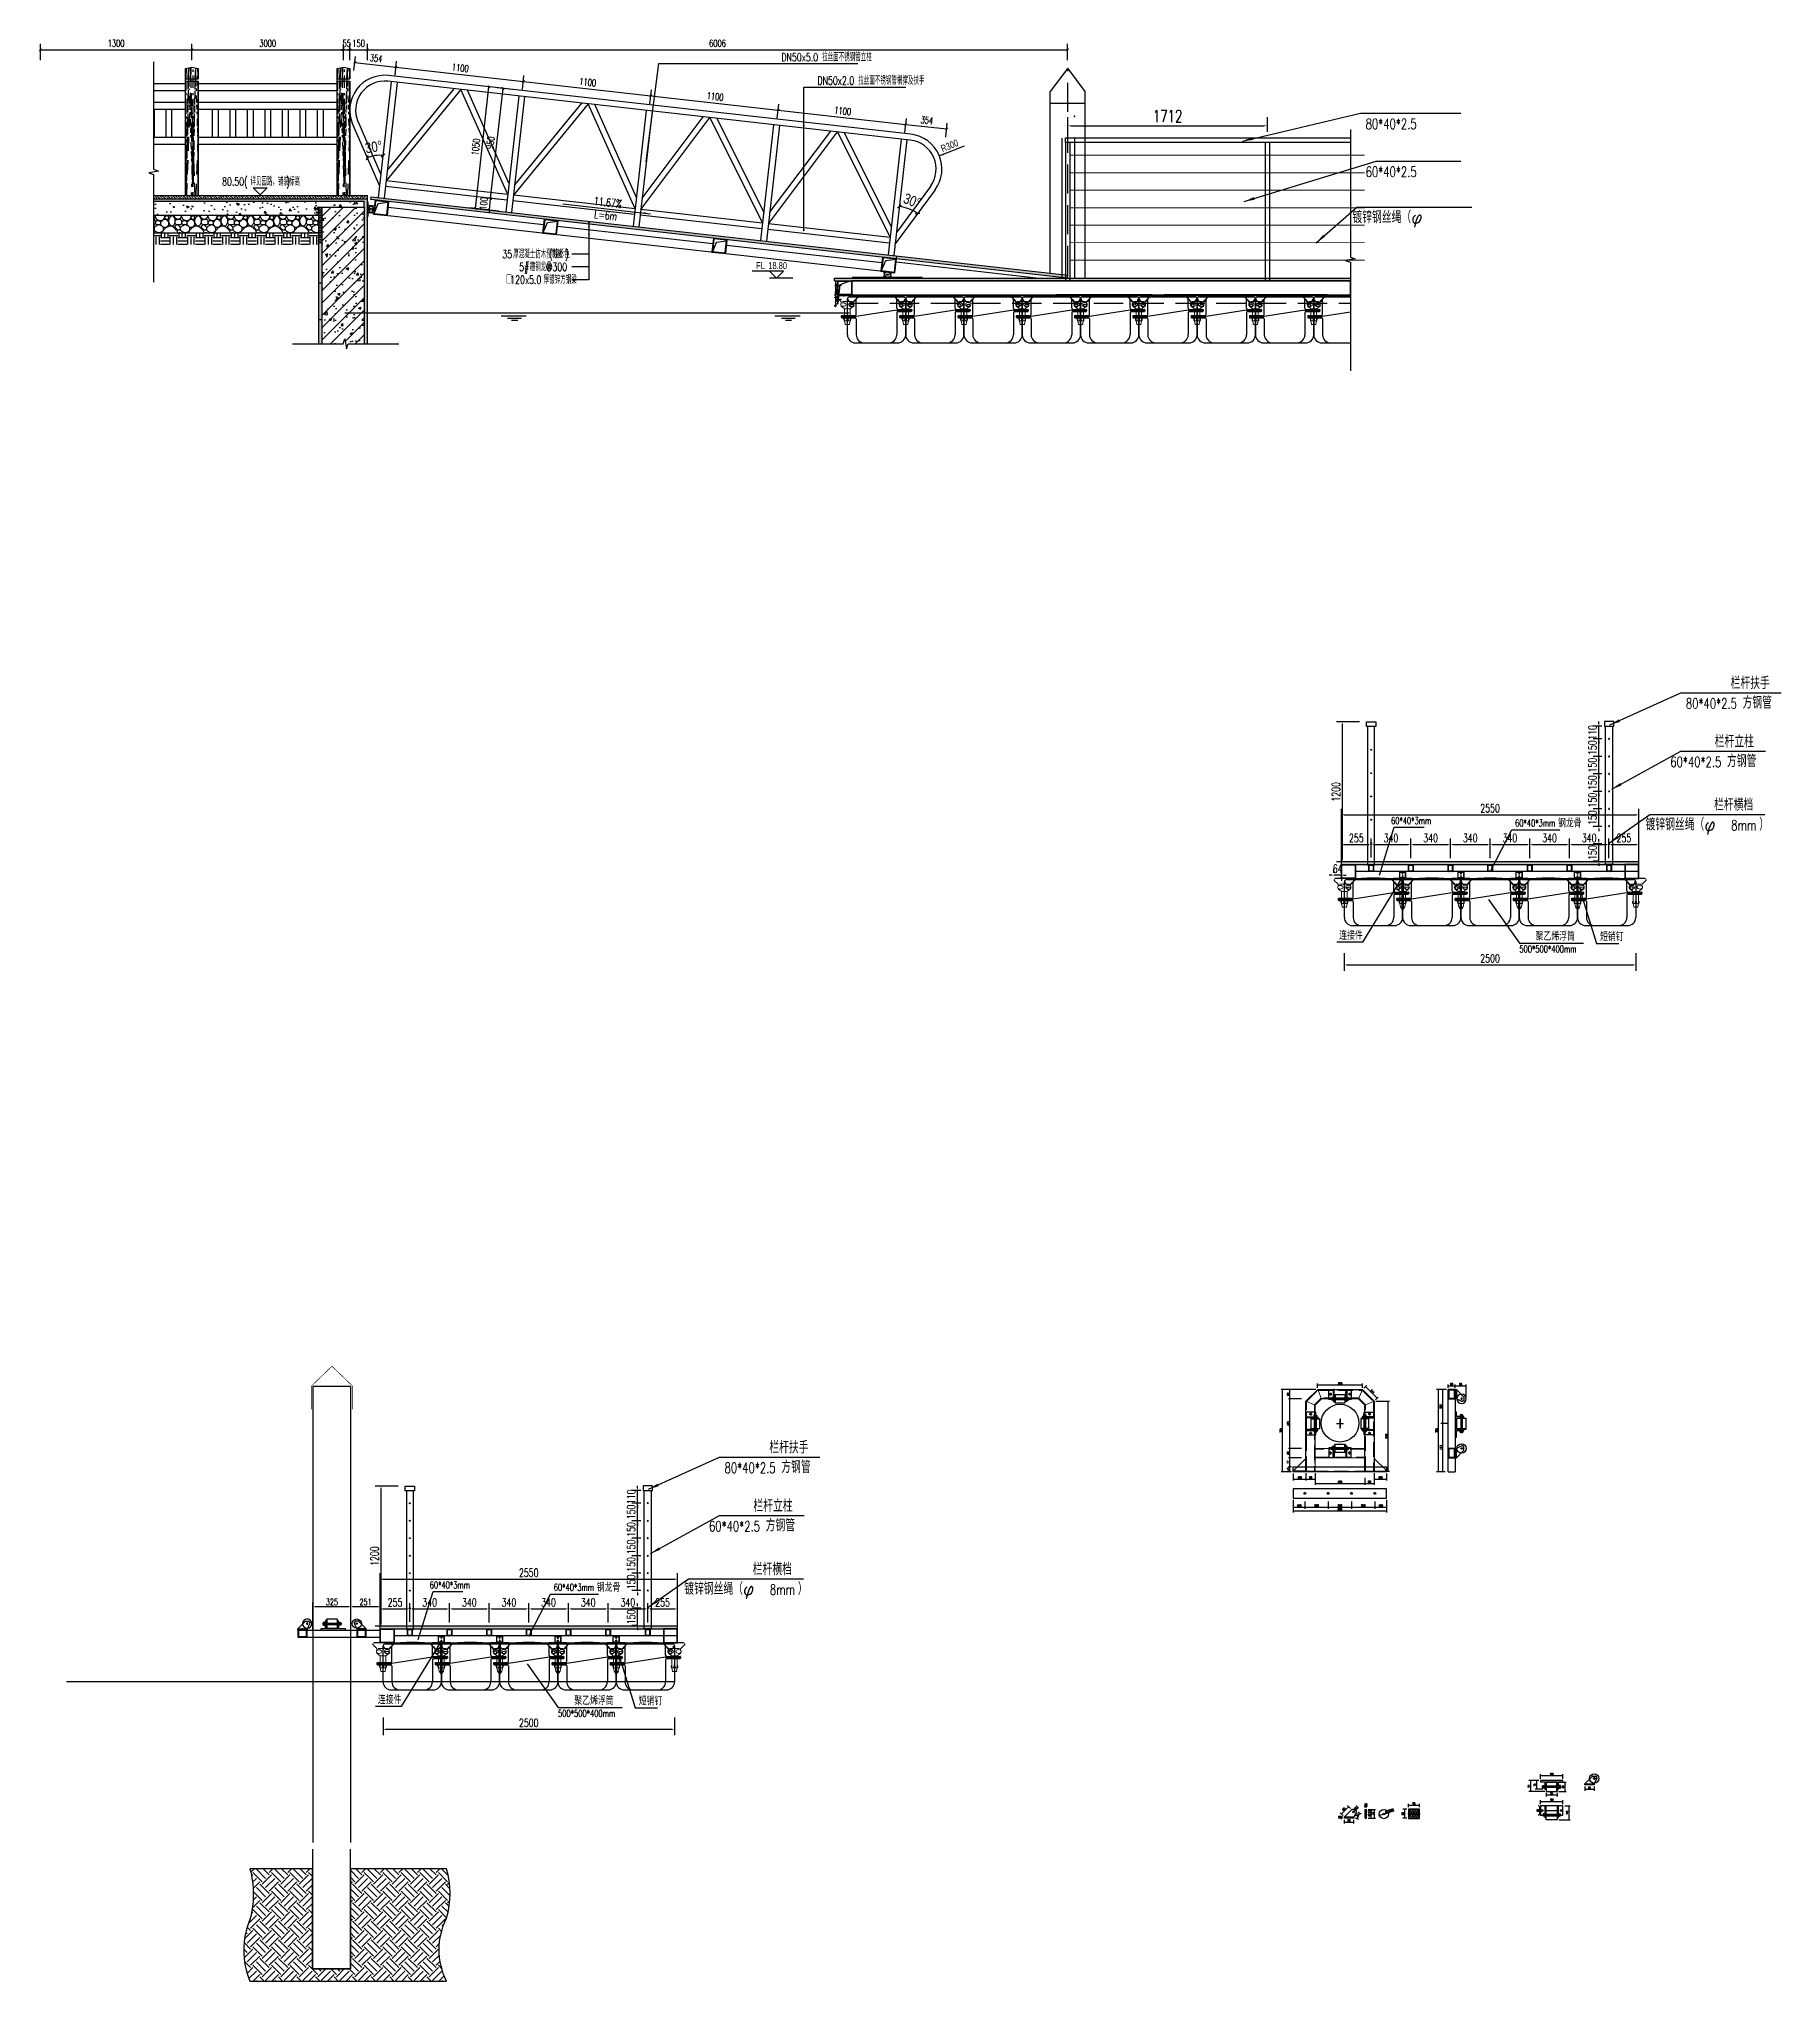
# Model space of a CAD drawing. Extents: x 833816 to 4746262, y -3629782 to -1973088.
# Drawn here: x 2450279 to 2465223, y -2643625 to -2626964 of the extents above; entities that cross this region are included whole.
import ezdxf

# ---------------------------------------------------------------- set-up
doc = ezdxf.new("R2010")
doc.units = 0
doc.header["$LTSCALE"] = 1000
doc.header["$MEASUREMENT"] = 0
doc.header["$PDMODE"] = 32
for name, pattern in [('ACAD_ISO03W100', [30, 12, -18]), ('CENTER2', [28.575, 19.05, -3.175, 3.175, -3.175]), ('DASH', [0.35, 0.25, -0.1]), ('DASHED', [0.75, 0.5, -0.25]), ('DASHED2', [9.525, 6.35, -3.175])]:
    doc.linetypes.add(name, pattern=pattern)
for name, color, linetype in [('-LS-DETL-BLDG', 5, 'Continuous'), ('-LS-DETL-MATL', 1, 'Continuous'), ('-LS-HATCH', 8, 'Continuous'), ('-园建4', 4, 'Continuous'), ('00-Background line', 1, 'Continuous'), ('00-Blackground line', 1, 'Continuous'), ('00-Face', 2, 'Continuous'), ('00-HATCH(填充)', 250, 'Continuous'), ('00-Hatch1', 8, 'Continuous'), ('00-Paving', 9, 'Continuous'), ('00-Structure', 4, 'Continuous'), ('00-Wall', 4, 'Continuous'), ('01-Paving', 9, 'Continuous'), ('06', 6, 'Continuous'), ('D4-细线', 13, 'Continuous'), ('DIM_ELEV', 3, 'Continuous'), ('DIM_LEAD', 3, 'Continuous'), ('DIM_SYMB', 3, 'Continuous'), ('DOTE', 1, 'Continuous'), ('FT', 5, 'Continuous'), ('hatch', 8, 'Continuous'), ('L-TEXT文字标注', 7, 'Continuous'), ('LM-图案填充', 251, 'Continuous'), ('LM-结构线', 4, 'Continuous'), ('PUB_DIM', 3, 'Continuous'), ('PUB_TEXT', 7, 'Continuous'), ('W-PLASTIC_RAILINGS塑木栏杆', 6, 'Continuous'), ('W-REVETMENT驳岸', 251, 'Continuous'), ('W-STEEL_FRAME钢架', 3, 'Continuous'), ('W-STEEL_KEEL钢龙骨', 5, 'Continuous'), ('ZJ', 251, 'Continuous'), ('塑木板', 32, 'Continuous'), ('填充', 8, 'Continuous'), ('桩', 5, 'Continuous'), ('短销钉', 253, 'Continuous'), ('螺栓', 146, 'Continuous')]:
    doc.layers.add(name, color=color, linetype=linetype)
doc.layers.add('伯利恒浮筒', color=5, linetype='Continuous', lineweight=5)
doc.styles.add('_TCH_DIM', font='SIMPLEX', dxfattribs={"bigfont": 'GBCBIG'})
doc.styles.add('_TCH_DIM_T3', font='SIMPLEX', dxfattribs={"width": 0.705882, "bigfont": 'GBCBIG'})
doc.styles.add('ART-HZTXT', font='hztxt_e.shx', dxfattribs={"width": 0.8, "bigfont": 'HZTXT.shx'})
doc.styles.add('DIM_FONT', font='SIMPLEX', dxfattribs={"width": 0.7, "bigfont": 'GBCBIG'})
doc.styles.add('STANDARD_T3', font='simplex.shx', dxfattribs={"width": 0.7, "bigfont": 'gbcbig.shx'})
doc.dimstyles.new('_TCH_ARCH&&20', dxfattribs={"dimtxt": 59.5, "dimasz": 20, "dimexe": 50, "dimexo": 60, "dimgap": 25.25, "dimtad": 1, "dimdec": 0, "dimzin": 0, "dimdsep": 46, "dimtxsty": '_TCH_DIM_T3', "dimblk": 'ARCHTICK', "dimcen": 0.09, "dimclrt": 7, "dimazin": 2, "dimtfac": 1, "dimtdec": 0, "dimtix": 1, "dimtmove": 2, "dimatfit": 3, "dimfxl": 50, "dimtolj": 1, "dimtzin": 0, "dimarcsym": 0})
doc.dimstyles.new('_TCH_ARCH_M_M', dxfattribs={"dimscale": 0, "dimtxt": 3, "dimasz": 1, "dimexe": 1, "dimexo": 2, "dimgap": 1, "dimtad": 1, "dimdec": 0, "dimrnd": 10, "dimzin": 0, "dimdsep": 46, "dimtxsty": 'ART-HZTXT', "dimblk": 'ARCHTICK', "dimcen": 0.09, "dimdle": 1, "dimclrt": 7, "dimadec": 0, "dimazin": 2, "dimtfac": 1, "dimtdec": 0, "dimtix": 1, "dimtmove": 2, "dimatfit": 3, "dimfxl": 1, "dimtolj": 1, "dimtzin": 0, "dimarcsym": 0})
doc.dimstyles.new('DIMN5', dxfattribs={"dimscale": 0.05, "dimtxt": 300, "dimasz": 100, "dimexe": 250, "dimexo": 300, "dimgap": 150, "dimtad": 1, "dimdec": 0, "dimzin": 0, "dimdsep": 46, "dimtxsty": 'DIM_FONT', "dimblk": 'ARCHTICK', "dimcen": 0.09, "dimclrt": 7, "dimazin": 0, "dimtfac": 1, "dimtdec": 0, "dimtix": 1, "dimtmove": 0, "dimatfit": 3, "dimldrblk": 'ARCHTICK', "dimfxl": 1, "dimtolj": 1, "dimtzin": 0, "dimarcsym": 0})
doc.dimstyles.new('W&&15', dxfattribs={"dimtxt": 52.5, "dimasz": 15, "dimexe": 37.5, "dimexo": 45, "dimgap": 15, "dimtad": 1, "dimdec": 0, "dimzin": 0, "dimdsep": 46, "dimtxsty": 'STANDARD_T3', "dimcen": 0.09, "dimclrd": 1, "dimclre": 1, "dimclrt": 7, "dimazin": 2, "dimtfac": 1, "dimtdec": 0, "dimtix": 1, "dimtmove": 2, "dimatfit": 3, "dimfxl": 100, "dimtolj": 1, "dimtzin": 0, "dimarcsym": 0})
doc.dimstyles.new('W&&20', dxfattribs={"dimtxt": 70, "dimasz": 20, "dimexe": 50, "dimexo": 60, "dimgap": 20, "dimtad": 1, "dimdec": 0, "dimzin": 0, "dimdsep": 46, "dimtxsty": 'STANDARD_T3', "dimcen": 0.09, "dimclrd": 1, "dimclre": 1, "dimclrt": 7, "dimazin": 2, "dimtfac": 1, "dimtdec": 0, "dimtix": 1, "dimtmove": 1, "dimatfit": 3, "dimfxl": 100, "dimtolj": 1, "dimtzin": 0, "dimarcsym": 0})
doc.dimstyles.new('W&&30', dxfattribs={"dimtxt": 105, "dimasz": 30, "dimexe": 75, "dimexo": 90, "dimgap": 30, "dimtad": 1, "dimdec": 0, "dimzin": 0, "dimdsep": 46, "dimtxsty": 'STANDARD_T3', "dimcen": 0.09, "dimclrd": 1, "dimclre": 1, "dimclrt": 7, "dimazin": 2, "dimtfac": 1, "dimtdec": 0, "dimtix": 1, "dimtmove": 2, "dimatfit": 3, "dimfxl": 100, "dimtolj": 1, "dimtzin": 0, "dimarcsym": 0})
doc.dimstyles.new('W&&5', dxfattribs={"dimtxt": 17.5, "dimasz": 5, "dimexe": 12.5, "dimexo": 15, "dimgap": 5, "dimtad": 1, "dimdec": 0, "dimzin": 0, "dimdsep": 46, "dimtxsty": 'STANDARD_T3', "dimcen": 0.09, "dimclrd": 1, "dimclre": 1, "dimclrt": 7, "dimazin": 2, "dimtfac": 1, "dimtdec": 0, "dimtix": 1, "dimtmove": 2, "dimatfit": 3, "dimfxl": 100, "dimtolj": 1, "dimtzin": 0, "dimarcsym": 0})

msp = doc.modelspace()

# ---------------------------------------------------------------- texts
at = {"layer": 'PUB_DIM', "color": 7, "style": 'ART-HZTXT', "width": 0.8}
msp.add_text('R300', height=60, rotation=21.89028, dxfattribs=at).set_placement((2458030, -2627936.6))
at = {"layer": 'PUB_TEXT', "color": 7}
for s, height, style, width, p in [('DN50x5.0', 70, '_TCH_DIM', 0.7, (2456647.7, -2627156.7)), ('拉丝面不锈钢管立柱', 67.52, '_TCH_DIM', 0.7, (2456997.7, -2627156.7)), ('DN50x2.0', 70, '_TCH_DIM', 0.7, (2456957.4, -2627357.1)), ('拉丝面不锈钢管横撑及扶手', 67.518, '_TCH_DIM', 0.7, (2457307.4, -2627357.1)), ('80*40*2.5', 89.25, '_TCH_DIM', 0.705882, (2461658.9, -2627738.1, 0)), ('60*40*2.5', 89.25, '_TCH_DIM', 0.705882, (2461658.9, -2628148.8, 0)), ('80.50(', 70, '_TCH_DIM', 0.7, (2451850.8, -2628223)), ('详见园路，铺装标高', 67.52, '_TCH_DIM', 0.7, (2452093.5, -2628223)), (')', 70, '_TCH_DIM', 0.7, (2452403.1, -2628223)), ('35', 70, '_TCH_DIM', 0.7, (2454254.3, -2628845.4)), ('厚混凝土仿木预制板', 67.52, '_TCH_DIM', 0.7, (2454347.7, -2628845.4)), ('5#', 70, '_TCH_DIM', 0.7, (2454398.9, -2628955.3)), ('槽钢龙骨', 67.52, '_TCH_DIM', 0.7, (2454489.9, -2628955.3)), ('@300', 70, '_TCH_DIM', 0.7, (2454627.5, -2628955.3)), ('(', 70, '_TCH_DIM', 0.7, (2454657.3, -2628845.4)), ('烧杉色', 67.52, '_TCH_DIM', 0.7, (2454690, -2628845.4)), (')', 70, '_TCH_DIM', 0.7, (2454793.2, -2628845.4)), ('FL', 60, 'ART-HZTXT', 0.8, (2456431.3, -2628939.1)), ('18.80', 60, 'ART-HZTXT', 0.8, (2456535.5, -2628939.1)), ('□', 67.5, '_TCH_DIM', 0.7, (2454287.9, -2629065.2)), ('120x5.0', 70, '_TCH_DIM', 0.7, (2454322.3, -2629065.2)), ('厚镀锌方钢梁', 67.52, '_TCH_DIM', 0.7, (2454609.3, -2629065.2)), ('80*40*2.5', 89.25, '_TCH_DIM', 0.705882, (2464405.8, -2632709.4, 0)), ('60*40*2.5', 89.25, '_TCH_DIM', 0.705882, (2464271.8, -2633210.8, 0)), ('60*40*3mm', 59.5, '_TCH_DIM', 0.705882, (2461876.5, -2633699.4)), ('60*40*3mm', 59.5, '_TCH_DIM', 0.705882, (2462941, -2633720.2)), ('8mm', 89.25, '_TCH_DIM', 0.705882, (2464794.2, -2633753.9, 0)), ('500*500*400mm', 59.5, '_TCH_DIM', 0.705882, (2462977.6, -2634800.4)), ('80*40*2.5', 89.25, '_TCH_DIM', 0.705882, (2456160.8, -2639265.8, 0)), ('60*40*2.5', 89.25, '_TCH_DIM', 0.705882, (2456026.9, -2639767.2, 0)), ('60*40*3mm', 59.5, '_TCH_DIM', 0.705882, (2453631.5, -2640255.8)), ('60*40*3mm', 59.5, '_TCH_DIM', 0.705882, (2454696, -2640276.6)), ('8mm', 89.25, '_TCH_DIM', 0.705882, (2456549.3, -2640310.3, 0)), ('500*500*400mm', 59.5, '_TCH_DIM', 0.705882, (2454732.7, -2641356.8))]:
    msp.add_text(s, height=height, dxfattribs=dict(at, style=style, width=width)).set_placement(p)
at = {"layer": 'PUB_TEXT', "color": 7, "style": '_TCH_DIM', "width": 0.7}
for s, p in [('11.67%', (2455036.1, -2628388.6)), ('L=6m', (2455040.8, -2628499.9))]:
    msp.add_text(s, height=70, rotation=353.41523, dxfattribs=at).set_placement(p)
at = {"layer": 'PUB_TEXT', "color": 7, "style": '_TCH_DIM'}
for s, height, p in [('镀锌钢丝绳（φ', 105, (2461545.6, -2628545.1, 0)), ('栏杆扶手', 105, (2464789.2, -2632541.4, 0)), ('方钢管', 105, (2464891.8, -2632709.4, 0)), ('栏杆立柱', 105, (2464652.8, -2633042.8, 0)), ('方钢管', 105, (2464757.8, -2633210.8, 0)), ('栏杆横档', 105, (2464647.3, -2633585.9, 0)), ('钢龙骨', 67.52, (2463309, -2633727.3)), ('镀锌钢丝绳（φ', 105, (2464059.2, -2633753.9, 0)), ('）', 105, (2465034.2, -2633753.9, 0)), ('连接件', 67.52, (2461431.6, -2634690.8)), ('聚乙烯浮筒', 67.52, (2463116.6, -2634698.9)), ('短销钉', 67.52, (2463668.9, -2634702.1)), ('栏杆扶手', 105, (2456544.3, -2639097.8, 0)), ('方钢管', 105, (2456646.8, -2639265.8, 0)), ('栏杆立柱', 105, (2456407.9, -2639599.2, 0)), ('方钢管', 105, (2456512.9, -2639767.2, 0)), ('栏杆横档', 105, (2456402.4, -2640142.3, 0)), ('钢龙骨', 67.52, (2455064.1, -2640283.7)), ('镀锌钢丝绳（φ', 105, (2455814.3, -2640310.3, 0)), ('）', 105, (2456789.3, -2640310.3, 0)), ('连接件', 67.52, (2453186.7, -2641247.2)), ('聚乙烯浮筒', 67.52, (2454871.7, -2641255.3)), ('短销钉', 67.52, (2455423.9, -2641258.5))]:
    msp.add_text(s, height=height, dxfattribs=at).set_placement(p)

# ---------------------------------------------------------------- blocks, each defined once
blk = doc.blocks.new('blhft')
at = {"layer": 'FT'}
for p, q in [((-250, 234), (-250, 375)), ((-230, 395), (230, 395)), ((-208, 397), (208, 397)), ((-208, 397), (-208, 395)), ((-174, 244), (-174, 375)), ((174, 298), (174, 375)), ((208, 397), (208, 395)), ((250, 375), (250, 288)), ((-302, 226), (-174, 226)), ((-298, 234), (-184, 234)), ((-298, 216), (-184, 216)), ((-250, 70), (-250, 216)), ((174, 280), (-174, 226)), ((-174, 206), (-174, 70)), ((174, 280), (302, 280)), ((174, 260), (174, 70)), ((184, 288), (298, 288)), ((184, 270), (298, 270)), ((250, 270), (250, 70)), ((-180, 0), (180, 0))]:
    blk.add_line(p, q, dxfattribs=at)
at = {"layer": 'FT', "ltscale": 0.5}
for p, q in [((-302, 230), (-302, 220)), ((302, 284), (302, 274))]:
    blk.add_line(p, q, dxfattribs=at)
at = {"layer": 'FT'}
for centre, radius, start, end in [((-230, 375), 20, 90, 180), ((0, -1768), 2175, 84.5043, 95.4957), ((-154, 375), 20, 90, 180), ((154, 375), 20, 0, 90), ((230, 375), 20, 0, 90), ((-298, 220), 4, 180, 270), ((-184, 244), 10, 270, 0), ((-184, 206), 10, 0, 90), ((184, 298), 10, 180, 270), ((184, 260), 10, 90, 180), ((298, 274), 4, 270, 0), ((-180, 70), 70, 180, 270), ((-104, 70), 70, 180, 270), ((104, 70), 70, 270, 0), ((180, 70), 70, 270, 0)]:
    blk.add_arc(centre, radius, start, end, dxfattribs=at)
at = {"layer": 'FT', "ltscale": 0.5}
for centre, start, end in [((-298, 230), 90, 180), ((298, 284), 0, 90)]:
    blk.add_arc(centre, 4, start, end, dxfattribs=at)
at = {"layer": 'FT', "extrusion": (0, 0, -1)}
blk.add_ellipse((-212, 375), major_axis=(-30.4, 0), ratio=0.921809, start_param=3.141593, end_param=6.283185, dxfattribs=at)
at = {"layer": 'FT'}
blk.add_ellipse((212, 375), major_axis=(30.4, 0.1), ratio=0.921809, start_param=3.141593, end_param=6.283185, dxfattribs=at)
blk.add_ellipse((-212, 320), major_axis=(-16, 0), ratio=0.75, dxfattribs=at)
at = {"layer": 'FT', "extrusion": (0, 0, -1)}
blk.add_ellipse((212, 320), major_axis=(16, 0), ratio=0.75, dxfattribs=at)
blk = doc.blocks.new('dxd')
at = {"layer": '短销钉', "lineweight": 13}
for p, q in [((-86, 227), (-56, 200)), ((-79, 244), (79, 244)), ((-78, 244), (-78, 246)), ((-78, 246), (78, 246)), ((-52, 180), (-52, 193)), ((-43, 197), (42, 197)), ((52, 180), (52, 193)), ((86, 227), (56, 200)), ((78, 244), (78, 246)), ((-49, 153), (-28, 136)), ((-29, 39), (-29, 45)), ((-26, 48), (-24, 48)), ((-24, 30), (-24, 128)), ((-24, 30), (24, 30)), ((-24, 30), (-18, 2)), ((-19, 133), (19, 133)), ((-16, 0), (16, 0)), ((-6, 39), (-6, 44)), ((6, 39), (6, 44)), ((24, 30), (18, 2)), ((24, 30), (24, 128)), ((26, 48), (24, 48)), ((49, 153), (28, 136)), ((29, 39), (29, 45))]:
    blk.add_line(p, q, dxfattribs=at)
at = {"layer": '短销钉', "lineweight": 13, "ltscale": 0.1}
for p, q in [((-18, 2), (-18, 0)), ((-18, 0), (-16, 0)), ((16, 0), (18, 0)), ((18, 2), (18, 0))]:
    blk.add_line(p, q, dxfattribs=at)
at = {"layer": '短销钉', "lineweight": 13}
for centre, radius, start, end in [((-79, 234), 10, 90, 228.0009), ((0, -1254), 1503, 87.0435, 92.9565), ((-44, 170), 13.5, 126.5657, 231), ((-62, 193), 10, 0, 48.0009), ((-35, 154), 31.4, 56.4166, 122.8531), ((-25, 170), 13.5, 308.3696, 51.9011), ((25, 170), 13.5, 128.0989, 231.6304), ((35, 155), 31.3, 57.1287, 123.6019), ((62, 193), 10, 131.9991, 180), ((44, 170), 13.5, 309, 53.4343), ((79, 234), 10, 311.9991, 90), ((-43, 161), 10, 184.1479, 231), ((-34, 186), 31.4, 236.1381, 303.5569), ((-26, 45), 3, 90, 180), ((-34, 128), 10, 0, 51), ((-16, 2), 2.5, 191.3099, 270), ((-3, 44), 3, 115.3769, 180), ((0, 38), 10, 64.6231, 115.3769), ((3, 44), 3, 0, 64.6231), ((16, 2), 2.5, 270, 348.6901), ((34, 186), 31.4, 236.4385, 303.8665), ((34, 128), 10, 129, 180), ((26, 45), 3, 0, 90), ((42, 161), 10, 309, 355.8521)]:
    blk.add_arc(centre, radius, start, end, dxfattribs=at)
for centre, major_axis, start_param, end_param in [((-23, 39), (0, -9), 4.712389, 6.115737), ((0, 39), (0, 9), 1.570796, 4.712389)]:
    blk.add_ellipse(centre, major_axis=major_axis, ratio=0.666667, start_param=start_param, end_param=end_param, dxfattribs=at)
at = {"layer": '短销钉', "lineweight": 13, "extrusion": (0, 0, -1)}
blk.add_ellipse((23, 39), major_axis=(0, -9), ratio=0.666667, start_param=4.712389, end_param=6.115737, dxfattribs=at)
blk = doc.blocks.new('短销固定件正视面')
at = {"layer": '塑木板', "color": 156}
blk.add_lwpolyline([(2149439, 351499), (2149442, 351499), (2149489, 351499), (2149489, 351452), (2149489, 351449), (2149439, 351449)], close=True, dxfattribs=at)
at = {"layer": '塑木板', "color": 5}
blk.add_lwpolyline([(2149489, 351449), (2149489, 351499), (2149439, 351499)], dxfattribs=at)
at = {"layer": '螺栓', "color": 156}
blk.add_lwpolyline([(2149458, 351449), (2149458, 351182), (2149470, 351182), (2149470, 351449)], dxfattribs=at)
for points in [[(2149454, 351197), (2149475, 351197), (2149475, 351187), (2149454, 351187)], [(2149455, 351199), (2149473, 351199), (2149473, 351197), (2149455, 351197)], [(2149459, 351197), (2149470, 351197), (2149470, 351187), (2149459, 351187)]]:
    blk.add_lwpolyline(points, close=True, dxfattribs=at)
blk = doc.blocks.new('自攻丝正面')
at = {"layer": '塑木板', "color": 0}
blk.add_lwpolyline([(2150143, 351487), (2150143, 351488), (2150142, 351488), (2150142, 351487), (2150140, 351487), (2150140, 351486), (2150142, 351486), (2150142, 351484), (2150143, 351484), (2150143, 351486), (2150144, 351486), (2150144, 351487)], close=True, dxfattribs=at)
blk.add_circle((2150142, 351486), 3.25, dxfattribs=at)
blk = doc.blocks.new('短销钉')
at = {"layer": '塑木板'}
h = blk.add_hatch(color=5, dxfattribs=at)
h.dxf.hatch_style = 1
h.paths.add_polyline_path([(-3, -14, 1), (3, -14, 1)])
h.paths.add_polyline_path([(2, -13), (2, -14), (0, -14), (0, -16), (-1, -16), (-1, -14), (-2, -14), (-2, -13), (-1, -13), (-1, -11), (0, -11), (0, -13)], flags=16)
h = blk.add_hatch(color=5, dxfattribs=at)
h.dxf.hatch_style = 1
h.paths.add_polyline_path([(2, -34), (0, -34), (0, -32), (-1, -32), (-1, -34), (-2, -34), (-2, -35), (-1, -35), (-1, -37), (0, -37), (0, -35), (2, -35)], flags=16)
h.paths.add_polyline_path([(-3, -34, 1), (3, -34, 1)])
at = {"layer": '塑木板', "color": 0}
blk.add_blockref('短销固定件正视面', (-2149464, -351499), dxfattribs=at)
at = {"layer": '塑木板', "color": 7}
for p in [(-2150142, -351500), (-2150142, -351521)]:
    blk.add_blockref('自攻丝正面', p, dxfattribs=at)
blk = doc.blocks.new('龙骨')
at = {"layer": 'W-STEEL_FRAME钢架'}
h = blk.add_hatch(dxfattribs=at)
h.set_pattern_fill('STEEL', color=5, scale=10)
h.set_pattern_definition([(45, (-467780.078, -467666.988), (-11.22532015, 11.22532015), []), (45, (-467780.078, -467659.05), (-11.22532015, 11.22532015), [])])
h.paths.add_polyline_path([(-16, -26), (-16, 26), (16, 26), (16, -26)], flags=16)
h.paths.add_polyline_path([(-20, -30), (-20, 30), (20, 30), (20, -30)])
at = {"layer": 'W-STEEL_FRAME钢架', "color": 5}
for points in [[(-20, -30), (-20, 30), (20, 30), (20, -30)], [(-16, -26), (-16, 26), (16, 26), (16, -26)]]:
    blk.add_lwpolyline(points, close=True, dxfattribs=at)
blk = doc.blocks.new('*U736')
at = {"layer": 'W-STEEL_FRAME钢架', "color": 5}
blk.add_blockref('龙骨', (0, 0), dxfattribs=at)
blk = doc.blocks.new('*U737')
at = {"layer": 'W-STEEL_FRAME钢架', "color": 0, "linetype": 'ByBlock', "lineweight": -2, "transparency": 16777216}
for p in [(0, 0), (340, 0), (680, 0), (1020, 0), (1360, 0), (1700, 0), (2040, 0)]:
    blk.add_blockref('*U736', p, dxfattribs=at)
blk = doc.blocks.new('*D738')
at = {"layer": 'Defpoints', "color": 0, "transparency": 16777216}
for p in [(2455756, -2640176), (2453206, -2640663), (2455756, -2640663)]:
    blk.add_point(p, dxfattribs=at)
at = {"layer": 'W-STEEL_FRAME钢架', "color": 1, "lineweight": -2, "transparency": 16777216}
for p, q in [((2453206, -2640603), (2453206, -2640126)), ((2453226, -2640176), (2455736, -2640176)), ((2455756, -2640603), (2455756, -2640126))]:
    blk.add_line(p, q, dxfattribs=at)
at = {"layer": 'W-STEEL_FRAME钢架', "color": 1, "transparency": 16777216}
for points in [[(2453226, -2640172), (2453226, -2640179), (2453206, -2640176)], [(2455736, -2640172), (2455736, -2640179), (2455756, -2640176)]]:
    blk.add_solid(points, dxfattribs=at)
at = {"layer": 'W-STEEL_FRAME钢架', "color": 7, "transparency": 16777216, "insert": (2454481, -2640121), "char_height": 70, "attachment_point": 5, "style": 'STANDARD_T3'}
blk.add_mtext('\\A1;2550', dxfattribs=at)
blk = doc.blocks.new('*D739')
at = {"layer": 'Defpoints', "color": 0, "transparency": 16777216}
for p in [(2453461, -2640431), (2453206, -2640603), (2453461, -2640603)]:
    blk.add_point(p, dxfattribs=at)
at = {"layer": 'W-STEEL_FRAME钢架', "color": 1, "lineweight": -2, "transparency": 16777216}
for p, q in [((2453206, -2640543), (2453206, -2640381)), ((2453461, -2640543), (2453461, -2640381)), ((2453226, -2640431), (2453441, -2640431))]:
    blk.add_line(p, q, dxfattribs=at)
at = {"layer": 'W-STEEL_FRAME钢架', "color": 1, "transparency": 16777216}
for points in [[(2453226, -2640428), (2453226, -2640434), (2453206, -2640431)], [(2453441, -2640428), (2453441, -2640434), (2453461, -2640431)]]:
    blk.add_solid(points, dxfattribs=at)
at = {"layer": 'W-STEEL_FRAME钢架', "color": 7, "transparency": 16777216, "insert": (2453334, -2640376), "char_height": 70, "attachment_point": 5, "style": 'STANDARD_T3'}
blk.add_mtext('\\A1;255', dxfattribs=at)
blk = doc.blocks.new('*D740')
at = {"layer": 'Defpoints', "color": 0, "transparency": 16777216}
for p in [(2453231, -2640892), (2455731, -2640892), (2455731, -2641464)]:
    blk.add_point(p, dxfattribs=at)
at = {"layer": 'L-TEXT文字标注', "color": 1, "lineweight": -2, "transparency": 16777216}
for p, q in [((2453231, -2641364), (2453231, -2641514)), ((2455731, -2641364), (2455731, -2641514)), ((2453251, -2641464), (2455711, -2641464))]:
    blk.add_line(p, q, dxfattribs=at)
at = {"layer": 'L-TEXT文字标注', "color": 1, "transparency": 16777216}
for points in [[(2453251, -2641460), (2453251, -2641467), (2453231, -2641464)], [(2455711, -2641460), (2455711, -2641467), (2455731, -2641464)]]:
    blk.add_solid(points, dxfattribs=at)
at = {"layer": 'L-TEXT文字标注', "color": 7, "transparency": 16777216, "insert": (2454481, -2641409), "char_height": 70, "attachment_point": 5, "style": 'STANDARD_T3'}
blk.add_mtext('\\A1;2500', dxfattribs=at)
blk = doc.blocks.new('*D741')
at = {"layer": 'Defpoints', "color": 0, "transparency": 16777216}
for p in [(2453801, -2640431), (2453461, -2640603), (2453801, -2640607)]:
    blk.add_point(p, dxfattribs=at)
at = {"layer": 'W-STEEL_FRAME钢架', "color": 1, "lineweight": -2, "transparency": 16777216}
for p, q in [((2453461, -2640543), (2453461, -2640381)), ((2453801, -2640547), (2453801, -2640381)), ((2453481, -2640431), (2453781, -2640431))]:
    blk.add_line(p, q, dxfattribs=at)
at = {"layer": 'W-STEEL_FRAME钢架', "color": 1, "transparency": 16777216}
for points in [[(2453481, -2640428), (2453481, -2640434), (2453461, -2640431)], [(2453781, -2640428), (2453781, -2640434), (2453801, -2640431)]]:
    blk.add_solid(points, dxfattribs=at)
at = {"layer": 'W-STEEL_FRAME钢架', "color": 7, "transparency": 16777216, "insert": (2453631, -2640376), "char_height": 70, "attachment_point": 5, "style": 'STANDARD_T3'}
blk.add_mtext('\\A1;340', dxfattribs=at)
blk = doc.blocks.new('*D742')
at = {"layer": 'Defpoints', "color": 0, "transparency": 16777216}
for p in [(2454141, -2640431), (2453801, -2640607), (2454141, -2640607)]:
    blk.add_point(p, dxfattribs=at)
at = {"layer": 'W-STEEL_FRAME钢架', "color": 1, "lineweight": -2, "transparency": 16777216}
for p, q in [((2453801, -2640547), (2453801, -2640381)), ((2454141, -2640547), (2454141, -2640381)), ((2453821, -2640431), (2454121, -2640431))]:
    blk.add_line(p, q, dxfattribs=at)
at = {"layer": 'W-STEEL_FRAME钢架', "color": 1, "transparency": 16777216}
for points in [[(2453821, -2640428), (2453821, -2640434), (2453801, -2640431)], [(2454121, -2640428), (2454121, -2640434), (2454141, -2640431)]]:
    blk.add_solid(points, dxfattribs=at)
at = {"layer": 'W-STEEL_FRAME钢架', "color": 7, "transparency": 16777216, "insert": (2453971, -2640376), "char_height": 70, "attachment_point": 5, "style": 'STANDARD_T3'}
blk.add_mtext('\\A1;340', dxfattribs=at)
blk = doc.blocks.new('*D743')
at = {"layer": 'Defpoints', "color": 0, "transparency": 16777216}
for p in [(2454481, -2640431), (2454141, -2640607), (2454481, -2640607)]:
    blk.add_point(p, dxfattribs=at)
at = {"layer": 'W-STEEL_FRAME钢架', "color": 1, "lineweight": -2, "transparency": 16777216}
for p, q in [((2454141, -2640547), (2454141, -2640381)), ((2454481, -2640547), (2454481, -2640381)), ((2454161, -2640431), (2454461, -2640431))]:
    blk.add_line(p, q, dxfattribs=at)
at = {"layer": 'W-STEEL_FRAME钢架', "color": 1, "transparency": 16777216}
for points in [[(2454161, -2640428), (2454161, -2640434), (2454141, -2640431)], [(2454461, -2640428), (2454461, -2640434), (2454481, -2640431)]]:
    blk.add_solid(points, dxfattribs=at)
at = {"layer": 'W-STEEL_FRAME钢架', "color": 7, "transparency": 16777216, "insert": (2454311, -2640376), "char_height": 70, "attachment_point": 5, "style": 'STANDARD_T3'}
blk.add_mtext('\\A1;340', dxfattribs=at)
blk = doc.blocks.new('*D744')
at = {"layer": 'Defpoints', "color": 0, "transparency": 16777216}
for p in [(2454821, -2640431), (2454481, -2640607), (2454821, -2640607)]:
    blk.add_point(p, dxfattribs=at)
at = {"layer": 'W-STEEL_FRAME钢架', "color": 1, "lineweight": -2, "transparency": 16777216}
for p, q in [((2454481, -2640547), (2454481, -2640381)), ((2454821, -2640547), (2454821, -2640381)), ((2454501, -2640431), (2454801, -2640431))]:
    blk.add_line(p, q, dxfattribs=at)
at = {"layer": 'W-STEEL_FRAME钢架', "color": 1, "transparency": 16777216}
for points in [[(2454501, -2640428), (2454501, -2640434), (2454481, -2640431)], [(2454801, -2640428), (2454801, -2640434), (2454821, -2640431)]]:
    blk.add_solid(points, dxfattribs=at)
at = {"layer": 'W-STEEL_FRAME钢架', "color": 7, "transparency": 16777216, "insert": (2454651, -2640376), "char_height": 70, "attachment_point": 5, "style": 'STANDARD_T3'}
blk.add_mtext('\\A1;340', dxfattribs=at)
blk = doc.blocks.new('*D745')
at = {"layer": 'Defpoints', "color": 0, "transparency": 16777216}
for p in [(2455161, -2640431), (2454821, -2640607), (2455161, -2640607)]:
    blk.add_point(p, dxfattribs=at)
at = {"layer": 'W-STEEL_FRAME钢架', "color": 1, "lineweight": -2, "transparency": 16777216}
for p, q in [((2454821, -2640547), (2454821, -2640381)), ((2455161, -2640547), (2455161, -2640381)), ((2454841, -2640431), (2455141, -2640431))]:
    blk.add_line(p, q, dxfattribs=at)
at = {"layer": 'W-STEEL_FRAME钢架', "color": 1, "transparency": 16777216}
for points in [[(2454841, -2640428), (2454841, -2640434), (2454821, -2640431)], [(2455141, -2640428), (2455141, -2640434), (2455161, -2640431)]]:
    blk.add_solid(points, dxfattribs=at)
at = {"layer": 'W-STEEL_FRAME钢架', "color": 7, "transparency": 16777216, "insert": (2454991, -2640376), "char_height": 70, "attachment_point": 5, "style": 'STANDARD_T3'}
blk.add_mtext('\\A1;340', dxfattribs=at)
blk = doc.blocks.new('*D746')
at = {"layer": 'Defpoints', "color": 0, "transparency": 16777216}
for p in [(2455501, -2640431), (2455161, -2640607), (2455501, -2640607)]:
    blk.add_point(p, dxfattribs=at)
at = {"layer": 'W-STEEL_FRAME钢架', "color": 1, "lineweight": -2, "transparency": 16777216}
for p, q in [((2455161, -2640547), (2455161, -2640381)), ((2455501, -2640547), (2455501, -2640381)), ((2455181, -2640431), (2455481, -2640431))]:
    blk.add_line(p, q, dxfattribs=at)
at = {"layer": 'W-STEEL_FRAME钢架', "color": 1, "transparency": 16777216}
for points in [[(2455181, -2640428), (2455181, -2640434), (2455161, -2640431)], [(2455481, -2640428), (2455481, -2640434), (2455501, -2640431)]]:
    blk.add_solid(points, dxfattribs=at)
at = {"layer": 'W-STEEL_FRAME钢架', "color": 7, "transparency": 16777216, "insert": (2455331, -2640376), "char_height": 70, "attachment_point": 5, "style": 'STANDARD_T3'}
blk.add_mtext('\\A1;340', dxfattribs=at)
blk = doc.blocks.new('*D747')
at = {"layer": 'Defpoints', "color": 0, "transparency": 16777216}
for p in [(2455756, -2640431), (2455501, -2640607), (2455756, -2640603)]:
    blk.add_point(p, dxfattribs=at)
at = {"layer": 'W-STEEL_FRAME钢架', "color": 1, "lineweight": -2, "transparency": 16777216}
for p, q in [((2455501, -2640547), (2455501, -2640381)), ((2455756, -2640543), (2455756, -2640381)), ((2455521, -2640431), (2455736, -2640431))]:
    blk.add_line(p, q, dxfattribs=at)
at = {"layer": 'W-STEEL_FRAME钢架', "color": 1, "transparency": 16777216}
for points in [[(2455521, -2640428), (2455521, -2640434), (2455501, -2640431)], [(2455736, -2640428), (2455736, -2640434), (2455756, -2640431)]]:
    blk.add_solid(points, dxfattribs=at)
at = {"layer": 'W-STEEL_FRAME钢架', "color": 7, "transparency": 16777216, "insert": (2455629, -2640376), "char_height": 70, "attachment_point": 5, "style": 'STANDARD_T3'}
blk.add_mtext('\\A1;255', dxfattribs=at)
blk = doc.blocks.new('zgld')
for p, q in [((-6, -1), (-6, 0)), ((6, 0), (-6, 0)), ((6, 0), (6, -1)), ((6, -1), (-6, -1)), ((-2, -20), (-2, -24)), ((-2, -24), (-2, -25)), ((-2, -24), (-1, -24)), ((-2, -25), (-1, -24)), ((-2, -25), (-2, -26)), ((-2, -26), (-2, -27)), ((-2, -26), (-1, -26)), ((-2, -27), (-1, -26)), ((-2, -27), (-2, -29)), ((-2, -28), (-2, -27)), ((-2, -29), (-2, -28)), ((-2, -30), (-2, -29)), ((-2, -29), (-2, -30)), ((-2, -29), (-2, -29)), ((-2, -31), (-2, -30)), ((-2, -31), (-2, -32)), ((-2, -31), (-2, -31)), ((-2, -33), (-2, -32)), ((-2, -33), (-2, -32)), ((-2, -33), (-2, -34)), ((-2, -34), (-2, -35)), ((-2, -34), (-2, -35)), ((-2, -35), (-2, -36)), ((-2, -35), (-2, -35)), ((-2, -36), (-2, -37)), ((-2, -38), (-2, -37)), ((-2, -38), (-2, -39)), ((-2, -38), (-2, -38)), ((-2, -40), (-2, -39)), ((-2, -40), (-2, -41)), ((-2, -40), (-2, -41)), ((-2, -42), (-2, -41)), ((-2, -42), (-2, -44)), ((-2, -42), (-2, -42)), ((-2, -42), (-2, -43)), ((-2, -44), (-2, -45)), ((-2, -44), (-2, -44)), ((-2, -45), (-2, -46)), ((-2, -47), (-2, -46)), ((-2, -47), (-2, -48)), ((-2, -47), (-2, -47)), ((-2, -49), (-2, -48)), ((-2, -49), (-2, -50)), ((-2, -49), (-2, -49)), ((-2, -51), (-2, -50)), ((-2, -51), (-2, -51)), ((0, -63), (-2, -51)), ((0, -63), (2, -50)), ((2, -20), (2, -27)), ((2, -27), (2, -27)), ((2, -27), (2, -28)), ((2, -28), (2, -29)), ((2, -28), (2, -29)), ((2, -29), (2, -29)), ((2, -29), (2, -30)), ((2, -30), (2, -31)), ((2, -31), (2, -32)), ((2, -31), (2, -31)), ((2, -32), (2, -33)), ((2, -32), (2, -33)), ((2, -33), (2, -34)), ((2, -34), (2, -36)), ((2, -34), (2, -34)), ((2, -36), (2, -36)), ((2, -36), (2, -37)), ((2, -37), (2, -38)), ((2, -38), (2, -38)), ((2, -38), (2, -39)), ((2, -39), (2, -40)), ((2, -40), (2, -41)), ((2, -40), (2, -40)), ((2, -41), (2, -42)), ((2, -42), (2, -43)), ((2, -43), (2, -45)), ((2, -43), (2, -43)), ((2, -45), (2, -45)), ((2, -45), (2, -46)), ((2, -46), (2, -47)), ((2, -47), (2, -47)), ((2, -47), (2, -48)), ((2, -48), (2, -49)), ((2, -49), (2, -49)), ((2, -49), (2, -50))]:
    blk.add_line(p, q)
at = {"color": 8}
for p, q in [((-2, -29), (2, -27)), ((-2, -28), (2, -27)), ((-2, -29), (2, -28)), ((-2, -31), (2, -29)), ((-2, -30), (2, -29)), ((-2, -31), (2, -30)), ((-2, -32), (2, -31)), ((-2, -33), (2, -31)), ((-2, -33), (2, -31)), ((-2, -34), (2, -32)), ((-2, -34), (2, -32)), ((-2, -35), (2, -33)), ((-2, -36), (2, -34)), ((-2, -35), (2, -34)), ((-2, -37), (2, -36)), ((-2, -38), (2, -36)), ((-2, -38), (2, -37)), ((-2, -39), (2, -38)), ((-2, -40), (2, -38)), ((-2, -40), (2, -39)), ((-2, -41), (2, -40)), ((-2, -42), (2, -40)), ((-2, -42), (2, -41)), ((-2, -44), (2, -42)), ((-2, -45), (2, -43)), ((-2, -44), (2, -43)), ((-2, -46), (2, -45)), ((-2, -47), (2, -45)), ((-2, -47), (2, -46)), ((-2, -48), (2, -47)), ((-2, -49), (2, -47)), ((-2, -49), (2, -48)), ((-2, -50), (2, -49)), ((-2, -51), (2, -49)), ((-2, -51), (2, -50)), ((0, -63), (0, -51))]:
    blk.add_line(p, q, dxfattribs=at)
for centre, start, end in [((-43, -19), 359.4645, 25.831), ((43, -19), 154.169, 180.5355)]:
    blk.add_arc(centre, 41.6, start, end)
blk = doc.blocks.new('_ArchTick')
at = {"color": 0, "linetype": 'ByBlock', "const_width": 0.4}
blk.add_lwpolyline([(-0.5, -0.5), (0.5, 0.5)], dxfattribs=at)
blk = doc.blocks.new('*D764')
at = {"layer": 'Defpoints', "color": 0, "ltscale": 0.5, "transparency": 16777216}
for p in [(2457724, -2627829), (2457967, -2628259), (2457767, -2628434), (2457624, -2628723), (2457613, -2628823)]:
    blk.add_point(p, dxfattribs=at)
at = {"layer": 'PUB_DIM', "color": 0, "lineweight": -2, "ltscale": 0.5, "transparency": 16777216}
blk.add_arc((2457624, -2628723), 323, 53.5796, 83.5796, dxfattribs=at)
at = {"layer": 'PUB_DIM', "color": 0, "lineweight": -2, "ltscale": 0.5, "transparency": 16777216, "xscale": 30, "yscale": 30, "zscale": 30}
for p, rotation in [((2457660, -2628402), 173.5796250643346), ((2457816, -2628463), 323.5796250635167)]:
    blk.add_blockref('_ArchTick', p, dxfattribs=dict(at, rotation=rotation))
at = {"layer": 'PUB_DIM', "color": 7, "ltscale": 0.5, "transparency": 16777216, "insert": (2457769, -2628353), "char_height": 90, "attachment_point": 5, "rotation": 338.5796, "style": 'ART-HZTXT'}
blk.add_mtext('\\A1;30°', dxfattribs=at)
blk = doc.blocks.new('*D765')
at = {"layer": 'Defpoints', "color": 0, "ltscale": 0.5, "transparency": 16777216}
for p in [(2453302, -2627331), (2452971, -2627697), (2453185, -2627963), (2453202, -2628226), (2453190, -2628325)]:
    blk.add_point(p, dxfattribs=at)
at = {"layer": 'PUB_DIM', "color": 0, "lineweight": -2, "ltscale": 0.5, "transparency": 16777216}
blk.add_arc((2453202, -2628226), 263, 83.5796, 113.5796, dxfattribs=at)
at = {"layer": 'PUB_DIM', "color": 0, "lineweight": -2, "ltscale": 0.5, "transparency": 16777216, "xscale": 30, "yscale": 30, "zscale": 30}
for p, rotation in [((2453096, -2627984), 203.5796249077044), ((2453231, -2627964), 353.5796250643902)]:
    blk.add_blockref('_ArchTick', p, dxfattribs=dict(at, rotation=rotation))
at = {"layer": 'PUB_DIM', "color": 7, "ltscale": 0.5, "transparency": 16777216, "insert": (2453151, -2627891), "char_height": 90, "attachment_point": 5, "rotation": 8.5796, "style": 'ART-HZTXT'}
blk.add_mtext('\\A1;30°', dxfattribs=at)
blk = doc.blocks.new('A$C29D932DF')
at = {"layer": '00-Blackground line'}
for p, q in [((0, 0), (231, -529)), ((46, 20), (242, -430))]:
    blk.add_line(p, q, dxfattribs=at)
blk = doc.blocks.new('*D750')
at = {"layer": 'Defpoints', "color": 0, "transparency": 16777216}
for p in [(2454140, -2627375), (2454312, -2627395), (2454194, -2628438)]:
    blk.add_point(p, dxfattribs=at)
at = {"layer": 'PUB_DIM', "color": 0, "lineweight": -2, "transparency": 16777216}
for p, q in [((2454023, -2628419), (2454140, -2627375)), ((2454252, -2627388), (2454090, -2627370)), ((2454135, -2628431), (2453973, -2628413))]:
    blk.add_line(p, q, dxfattribs=at)
at = {"layer": 'PUB_DIM', "color": 0, "lineweight": -2, "transparency": 16777216, "xscale": 20, "yscale": 20, "zscale": 20}
for p, rotation in [((2454140, -2627375), 83.5796250630511), ((2454023, -2628419), 263.5796250630511)]:
    blk.add_blockref('_ArchTick', p, dxfattribs=dict(at, rotation=rotation))
at = {"layer": 'PUB_DIM', "color": 7, "transparency": 16777216, "insert": (2454027, -2627891), "char_height": 59.5, "attachment_point": 5, "rotation": 83.5796, "style": '_TCH_DIM_T3'}
blk.add_mtext('\\A1;1050', dxfattribs=at)
blk = doc.blocks.new('*D751')
at = {"layer": 'Defpoints', "color": 0, "transparency": 16777216}
for p in [(2454261, -2627389), (2454401, -2627405), (2454295, -2628349)]:
    blk.add_point(p, dxfattribs=at)
at = {"layer": 'PUB_DIM', "color": 0, "lineweight": -2, "transparency": 16777216}
for p, q in [((2454154, -2628333), (2454261, -2627389)), ((2454341, -2627398), (2454211, -2627383)), ((2454235, -2628342), (2454105, -2628327))]:
    blk.add_line(p, q, dxfattribs=at)
at = {"layer": 'PUB_DIM', "color": 0, "lineweight": -2, "transparency": 16777216, "xscale": 20, "yscale": 20, "zscale": 20}
for p, rotation in [((2454261, -2627389), 83.57962506306399), ((2454154, -2628333), 263.579625063064)]:
    blk.add_blockref('_ArchTick', p, dxfattribs=dict(at, rotation=rotation))
at = {"layer": 'PUB_DIM', "color": 7, "transparency": 16777216, "insert": (2454153, -2627855), "char_height": 59.5, "attachment_point": 5, "rotation": 83.5796, "style": '_TCH_DIM_T3'}
blk.add_mtext('\\A1;950', dxfattribs=at)
blk = doc.blocks.new('*D752')
at = {"layer": 'Defpoints', "color": 0, "transparency": 16777216}
for p in [(2454154, -2628333), (2454295, -2628349), (2454284, -2628448)]:
    blk.add_point(p, dxfattribs=at)
at = {"layer": 'PUB_DIM', "color": 0, "lineweight": -2, "transparency": 16777216}
for p, q in [((2454235, -2628342), (2454105, -2628327)), ((2454143, -2628432), (2454154, -2628333)), ((2454154, -2628333), (2454157, -2628313)), ((2454224, -2628441), (2454094, -2628427)), ((2454143, -2628432), (2454141, -2628452))]:
    blk.add_line(p, q, dxfattribs=at)
at = {"layer": 'PUB_DIM', "color": 0, "lineweight": -2, "transparency": 16777216, "xscale": 20, "yscale": 20, "zscale": 20}
for p, rotation in [((2454154, -2628333), 263.5796250629286), ((2454143, -2628432), 83.57962506292859)]:
    blk.add_blockref('_ArchTick', p, dxfattribs=dict(at, rotation=rotation))
at = {"layer": 'PUB_DIM', "color": 7, "transparency": 16777216, "insert": (2454094, -2628376), "char_height": 59.5, "attachment_point": 5, "rotation": 83.5796, "style": '_TCH_DIM_T3'}
blk.add_mtext('\\A1;100', dxfattribs=at)
blk = doc.blocks.new('*D753')
at = {"layer": 'Defpoints', "color": 0, "transparency": 16777216}
for p in [(2457700, -2627826), (2458051, -2627866), (2458066, -2627737)]:
    blk.add_point(p, dxfattribs=at)
at = {"layer": 'PUB_DIM', "color": 0, "lineweight": -2, "transparency": 16777216}
for p, q in [((2457706, -2627767), (2457720, -2627648)), ((2457714, -2627698), (2458066, -2627737)), ((2458058, -2627806), (2458071, -2627688))]:
    blk.add_line(p, q, dxfattribs=at)
at = {"layer": 'PUB_DIM', "color": 0, "lineweight": -2, "transparency": 16777216, "xscale": 20, "yscale": 20, "zscale": 20}
for p, rotation in [((2457714, -2627698), 173.5796250676277), ((2458066, -2627737), 353.5796250676277)]:
    blk.add_blockref('_ArchTick', p, dxfattribs=dict(at, rotation=rotation))
at = {"layer": 'PUB_DIM', "color": 7, "transparency": 16777216, "insert": (2457896, -2627663), "char_height": 59.5, "attachment_point": 5, "rotation": 353.5796, "style": '_TCH_DIM_T3'}
blk.add_mtext('\\A1;354', dxfattribs=at)
blk = doc.blocks.new('*D754')
at = {"layer": 'Defpoints', "color": 0, "transparency": 16777216}
for p in [(2456606, -2627703), (2457714, -2627698), (2457700, -2627826)]:
    blk.add_point(p, dxfattribs=at)
at = {"layer": 'PUB_DIM', "color": 0, "lineweight": -2, "transparency": 16777216}
for p, q in [((2456613, -2627644), (2456626, -2627525)), ((2456621, -2627575), (2457714, -2627698)), ((2457706, -2627767), (2457720, -2627648))]:
    blk.add_line(p, q, dxfattribs=at)
at = {"layer": 'PUB_DIM', "color": 0, "lineweight": -2, "transparency": 16777216, "xscale": 20, "yscale": 20, "zscale": 20}
for p, rotation in [((2456621, -2627575), 173.5796250676295), ((2457714, -2627698), 353.5796250676295)]:
    blk.add_blockref('_ArchTick', p, dxfattribs=dict(at, rotation=rotation))
at = {"layer": 'PUB_DIM', "color": 7, "transparency": 16777216, "insert": (2457174, -2627582), "char_height": 59.5, "attachment_point": 5, "rotation": 353.5796, "style": '_TCH_DIM_T3'}
blk.add_mtext('\\A1;1100', dxfattribs=at)
blk = doc.blocks.new('*D755')
at = {"layer": 'Defpoints', "color": 0, "transparency": 16777216}
for p in [(2455513, -2627580), (2456606, -2627703), (2456621, -2627575)]:
    blk.add_point(p, dxfattribs=at)
at = {"layer": 'PUB_DIM', "color": 0, "lineweight": -2, "transparency": 16777216}
for p, q in [((2455520, -2627521), (2455533, -2627402)), ((2455528, -2627452), (2456621, -2627575)), ((2456613, -2627644), (2456626, -2627525))]:
    blk.add_line(p, q, dxfattribs=at)
at = {"layer": 'PUB_DIM', "color": 0, "lineweight": -2, "transparency": 16777216, "xscale": 20, "yscale": 20, "zscale": 20}
for p, rotation in [((2455528, -2627452), 173.5796250676168), ((2456621, -2627575), 353.5796250676167)]:
    blk.add_blockref('_ArchTick', p, dxfattribs=dict(at, rotation=rotation))
at = {"layer": 'PUB_DIM', "color": 7, "transparency": 16777216, "insert": (2456080, -2627459), "char_height": 59.5, "attachment_point": 5, "rotation": 353.5796, "style": '_TCH_DIM_T3'}
blk.add_mtext('\\A1;1100', dxfattribs=at)
blk = doc.blocks.new('*D756')
at = {"layer": 'Defpoints', "color": 0, "transparency": 16777216}
for p in [(2454420, -2627457), (2455528, -2627452), (2455513, -2627580)]:
    blk.add_point(p, dxfattribs=at)
at = {"layer": 'PUB_DIM', "color": 0, "lineweight": -2, "transparency": 16777216}
for p, q in [((2454427, -2627398), (2454440, -2627279)), ((2454435, -2627329), (2455528, -2627452)), ((2455520, -2627521), (2455533, -2627402))]:
    blk.add_line(p, q, dxfattribs=at)
at = {"layer": 'PUB_DIM', "color": 0, "lineweight": -2, "transparency": 16777216, "xscale": 20, "yscale": 20, "zscale": 20}
for p, rotation in [((2454435, -2627329), 173.579625067631), ((2455528, -2627452), 353.579625067631)]:
    blk.add_blockref('_ArchTick', p, dxfattribs=dict(at, rotation=rotation))
at = {"layer": 'PUB_DIM', "color": 7, "transparency": 16777216, "insert": (2454987, -2627336), "char_height": 59.5, "attachment_point": 5, "rotation": 353.5796, "style": '_TCH_DIM_T3'}
blk.add_mtext('\\A1;1100', dxfattribs=at)
blk = doc.blocks.new('*D757')
at = {"layer": 'Defpoints', "color": 0, "transparency": 16777216}
for p in [(2453327, -2627334), (2454435, -2627329), (2454420, -2627457)]:
    blk.add_point(p, dxfattribs=at)
at = {"layer": 'PUB_DIM', "color": 0, "lineweight": -2, "transparency": 16777216}
for p, q in [((2453334, -2627275), (2453347, -2627156)), ((2453342, -2627206), (2454435, -2627329)), ((2454427, -2627398), (2454440, -2627279))]:
    blk.add_line(p, q, dxfattribs=at)
at = {"layer": 'PUB_DIM', "color": 0, "lineweight": -2, "transparency": 16777216, "xscale": 20, "yscale": 20, "zscale": 20}
for p, rotation in [((2453342, -2627206), 173.579625067621), ((2454435, -2627329), 353.579625067621)]:
    blk.add_blockref('_ArchTick', p, dxfattribs=dict(at, rotation=rotation))
at = {"layer": 'PUB_DIM', "color": 7, "transparency": 16777216, "insert": (2453894, -2627213), "char_height": 59.5, "attachment_point": 5, "rotation": 353.5796, "style": '_TCH_DIM_T3'}
blk.add_mtext('\\A1;1100', dxfattribs=at)
blk = doc.blocks.new('*D758')
at = {"layer": 'Defpoints', "color": 0, "transparency": 16777216}
for p in [(2453342, -2627206), (2452975, -2627295), (2453327, -2627334)]:
    blk.add_point(p, dxfattribs=at)
at = {"layer": 'PUB_DIM', "color": 0, "lineweight": -2, "transparency": 16777216}
for p, q in [((2452982, -2627235), (2452996, -2627116)), ((2452990, -2627166), (2453342, -2627206)), ((2453334, -2627275), (2453347, -2627156))]:
    blk.add_line(p, q, dxfattribs=at)
at = {"layer": 'PUB_DIM', "color": 0, "lineweight": -2, "transparency": 16777216, "xscale": 20, "yscale": 20, "zscale": 20}
for p, rotation in [((2452990, -2627166), 173.5796250676318), ((2453342, -2627206), 353.5796250676319)]:
    blk.add_blockref('_ArchTick', p, dxfattribs=dict(at, rotation=rotation))
at = {"layer": 'PUB_DIM', "color": 7, "transparency": 16777216, "insert": (2453172, -2627131), "char_height": 59.5, "attachment_point": 5, "rotation": 353.5796, "style": '_TCH_DIM_T3'}
blk.add_mtext('\\A1;354', dxfattribs=at)
blk = doc.blocks.new('*D759')
at = {"layer": 'Defpoints', "color": 0, "transparency": 16777216}
for p in [(2451592, -2627058), (2450292, -2627207), (2451592, -2627207)]:
    blk.add_point(p, dxfattribs=at)
at = {"layer": 'PUB_DIM', "color": 0, "lineweight": -2, "transparency": 16777216}
for p, q in [((2450292, -2627147), (2450292, -2627008)), ((2450292, -2627058), (2451592, -2627058)), ((2451592, -2627147), (2451592, -2627008))]:
    blk.add_line(p, q, dxfattribs=at)
at = {"layer": 'PUB_DIM', "color": 0, "lineweight": -2, "transparency": 16777216, "xscale": 20, "yscale": 20, "zscale": 20, "rotation": 180}
blk.add_blockref('_ArchTick', (2450292, -2627058), dxfattribs=at)
at = {"layer": 'PUB_DIM', "color": 0, "lineweight": -2, "transparency": 16777216, "xscale": 20, "yscale": 20, "zscale": 20}
blk.add_blockref('_ArchTick', (2451592, -2627058), dxfattribs=at)
at = {"layer": 'PUB_DIM', "color": 7, "transparency": 16777216, "insert": (2450942, -2627003), "char_height": 59.5, "attachment_point": 5, "style": '_TCH_DIM_T3'}
blk.add_mtext('\\A1;1300', dxfattribs=at)
blk = doc.blocks.new('*D760')
at = {"layer": 'Defpoints', "color": 0, "transparency": 16777216}
for p in [(2452892, -2627058), (2451592, -2627207), (2452892, -2627207)]:
    blk.add_point(p, dxfattribs=at)
at = {"layer": 'PUB_DIM', "color": 0, "lineweight": -2, "transparency": 16777216}
for p, q in [((2451592, -2627147), (2451592, -2627008)), ((2451592, -2627058), (2452892, -2627058)), ((2452892, -2627147), (2452892, -2627008))]:
    blk.add_line(p, q, dxfattribs=at)
at = {"layer": 'PUB_DIM', "color": 0, "lineweight": -2, "transparency": 16777216, "xscale": 20, "yscale": 20, "zscale": 20, "rotation": 180}
blk.add_blockref('_ArchTick', (2451592, -2627058), dxfattribs=at)
at = {"layer": 'PUB_DIM', "color": 0, "lineweight": -2, "transparency": 16777216, "xscale": 20, "yscale": 20, "zscale": 20}
blk.add_blockref('_ArchTick', (2452892, -2627058), dxfattribs=at)
at = {"layer": 'PUB_DIM', "color": 7, "transparency": 16777216, "insert": (2452242, -2627003), "char_height": 59.5, "attachment_point": 5, "style": '_TCH_DIM_T3'}
blk.add_mtext('\\A1;3000', dxfattribs=at)
blk = doc.blocks.new('*D761')
at = {"layer": 'Defpoints', "color": 0, "transparency": 16777216}
for p in [(2452947, -2627058), (2452892, -2627207), (2452947, -2627207)]:
    blk.add_point(p, dxfattribs=at)
at = {"layer": 'PUB_DIM', "color": 0, "lineweight": -2, "transparency": 16777216}
for p, q in [((2452892, -2627058), (2452872, -2627058)), ((2452892, -2627147), (2452892, -2627008)), ((2452892, -2627058), (2452947, -2627058)), ((2452947, -2627147), (2452947, -2627008)), ((2452947, -2627058), (2452967, -2627058))]:
    blk.add_line(p, q, dxfattribs=at)
at = {"layer": 'PUB_DIM', "color": 0, "lineweight": -2, "transparency": 16777216, "xscale": 20, "yscale": 20, "zscale": 20}
blk.add_blockref('_ArchTick', (2452892, -2627058), dxfattribs=at)
at = {"layer": 'PUB_DIM', "color": 0, "lineweight": -2, "transparency": 16777216, "xscale": 20, "yscale": 20, "zscale": 20, "rotation": 180}
blk.add_blockref('_ArchTick', (2452947, -2627058), dxfattribs=at)
at = {"layer": 'PUB_DIM', "color": 7, "transparency": 16777216, "insert": (2452920, -2627003), "char_height": 59.5, "attachment_point": 5, "style": '_TCH_DIM_T3'}
blk.add_mtext('\\A1;55', dxfattribs=at)
blk = doc.blocks.new('*D762')
at = {"layer": 'Defpoints', "color": 0, "transparency": 16777216}
for p in [(2453097, -2627058), (2452947, -2627207), (2453097, -2627207)]:
    blk.add_point(p, dxfattribs=at)
at = {"layer": 'PUB_DIM', "color": 0, "lineweight": -2, "transparency": 16777216}
for p, q in [((2452947, -2627058), (2452927, -2627058)), ((2452947, -2627147), (2452947, -2627008)), ((2452947, -2627058), (2453097, -2627058)), ((2453097, -2627147), (2453097, -2627008)), ((2453097, -2627058), (2453117, -2627058))]:
    blk.add_line(p, q, dxfattribs=at)
at = {"layer": 'PUB_DIM', "color": 0, "lineweight": -2, "transparency": 16777216, "xscale": 20, "yscale": 20, "zscale": 20}
blk.add_blockref('_ArchTick', (2452947, -2627058), dxfattribs=at)
at = {"layer": 'PUB_DIM', "color": 0, "lineweight": -2, "transparency": 16777216, "xscale": 20, "yscale": 20, "zscale": 20, "rotation": 180}
blk.add_blockref('_ArchTick', (2453097, -2627058), dxfattribs=at)
at = {"layer": 'PUB_DIM', "color": 7, "transparency": 16777216, "insert": (2453022, -2627003), "char_height": 59.5, "attachment_point": 5, "style": '_TCH_DIM_T3'}
blk.add_mtext('\\A1;150', dxfattribs=at)
blk = doc.blocks.new('*D763')
at = {"layer": 'Defpoints', "color": 0, "transparency": 16777216}
for p in [(2459103, -2627058), (2453097, -2627207), (2459103, -2627207)]:
    blk.add_point(p, dxfattribs=at)
at = {"layer": 'PUB_DIM', "color": 0, "lineweight": -2, "transparency": 16777216}
for p, q in [((2453097, -2627147), (2453097, -2627008)), ((2453097, -2627058), (2459103, -2627058)), ((2459103, -2627147), (2459103, -2627008))]:
    blk.add_line(p, q, dxfattribs=at)
at = {"layer": 'PUB_DIM', "color": 0, "lineweight": -2, "transparency": 16777216, "xscale": 20, "yscale": 20, "zscale": 20, "rotation": 180}
blk.add_blockref('_ArchTick', (2453097, -2627058), dxfattribs=at)
at = {"layer": 'PUB_DIM', "color": 0, "lineweight": -2, "transparency": 16777216, "xscale": 20, "yscale": 20, "zscale": 20}
blk.add_blockref('_ArchTick', (2459103, -2627058), dxfattribs=at)
at = {"layer": 'PUB_DIM', "color": 7, "transparency": 16777216, "insert": (2456100, -2627003), "char_height": 59.5, "attachment_point": 5, "style": '_TCH_DIM_T3'}
blk.add_mtext('\\A1;6006', dxfattribs=at)
blk = doc.blocks.new('5632.')
for p, q in [((865973, -129945), (865996, -129992)), ((865981, -129929), (865974, -129939)), ((866076, -129992), (866014, -129930))]:
    blk.add_line(p, q)
at = {"color": 0}
for p, q in [((866007, -129927), (865984, -129927)), ((866076, -129992), (865996, -129992)), ((865996, -129992), (865996, -130002)), ((865996, -130002), (866076, -130002)), ((866076, -130002), (866076, -129992))]:
    blk.add_line(p, q, dxfattribs=at)
for radius in [40, 6]:
    blk.add_circle((865996, -129947), radius)
for centre, radius, start, end in [((865977, -129943), 5, 133.9435, 206), ((865984, -129932), 5, 90, 133.9435), ((866007, -129937), 10, 45, 90)]:
    blk.add_arc(centre, radius, start, end)
blk = doc.blocks.new('滚轮支架_-T')
at = {"color": 8, "linetype": 'DASHED'}
blk.add_line((-97, -80), (96, -80), dxfattribs=at)
at = {"color": 3, "linetype": 'CENTER2', "ltscale": 0.5}
for p, q in [((-94, -40), (-70, -40)), ((-82, -28), (-82, -52)), ((-45, -80), (-64, -80)), ((45, -80), (64, -80)), ((94, -40), (70, -40)), ((82, -28), (82, -52))]:
    blk.add_line(p, q, dxfattribs=at)
at = {"linetype": 'DASHED2'}
for p, q in [((-50, -73), (-59, -73)), ((-50, -87), (-59, -87)), ((50, -73), (59, -73)), ((50, -87), (59, -87))]:
    blk.add_line(p, q, dxfattribs=at)
for points in [[(96, 0), (96, -85), (-97, -85), (-97, 0)], [(-59, -102), (-50, -102), (-50, 0), (-59, 0)], [(59, -102), (50, -102), (50, 0), (59, 0)]]:
    blk.add_lwpolyline(points, close=True)
for centre in [(-82, -40), (82, -40)]:
    blk.add_circle(centre, 7)
blk = doc.blocks.new('*U609')
blk.add_lwpolyline([(-12, 0), (-12, 2.5), (12, 2.5), (12, 0)], close=True)
blk = doc.blocks.new('*U610')
at = {"color": 8, "linetype": 'Continuous'}
for p, q in [((-1, 2), (-2, 1)), ((0, 1), (0, -1)), ((-1, -2), (-2, -1))]:
    blk.add_line(p, q, dxfattribs=at)
at = {"color": 7, "linetype": 'Continuous'}
for p, q in [((16, 1), (0, 1)), ((0, 0), (19, 0)), ((16, 1), (16, 0)), ((19, -1), (19, 0)), ((0, -1), (19, -1))]:
    blk.add_line(p, q, dxfattribs=at)
for centre, radius, start, end in [((-3, 0), 2.9, 41.3178, 318.6822), ((-3, 0), 1.45, 41.3178, 318.6822), ((0, 3), 2.82, 221.3178, 270), ((0, -3), 2.82, 90, 138.6822), ((0, 3), 1.37, 221.3178, 270), ((0, -3), 1.37, 90, 138.6822)]:
    blk.add_arc(centre, radius, start, end, dxfattribs=at)
blk = doc.blocks.new('滚轮_N7090A')
at = {"color": 3, "linetype": 'CENTER2'}
blk.add_line((-50, 0), (50, 0), dxfattribs=at)
at = {"linetype": 'DASHED2'}
for p, q in [((-45, 6), (45, 6)), ((-45, -6), (45, -6))]:
    blk.add_line(p, q, dxfattribs=at)
for p, q in [((-42, 35), (-42, -35)), ((42, 35), (42, -35))]:
    blk.add_line(p, q)
blk.add_lwpolyline([(-42, -35), (42, -35), (45, -32), (45, 32), (42, 35), (-42, 35), (-45, 32), (-45, -32)], close=True)
blk = doc.blocks.new('无头销轴_B型_D12X150')
at = {"color": 0}
for p, q in [((-72, 6), (-72, -6)), ((72, 6), (72, -6))]:
    blk.add_line(p, q, dxfattribs=at)
blk.add_lwpolyline([(-75, 4), (-75, -4), (-72, -6), (72, -6), (75, -4), (75, 4), (72, 6), (-72, 6)], close=True, dxfattribs=at)
for centre in [(-70, 0), (70, 0)]:
    blk.add_circle(centre, 1.6, dxfattribs=at)
blk = doc.blocks.new('A$C1EDE4923')
at = {"xscale": -1}
for name, p, rotation in [('滚轮支架_-T', (-190, 40), 180), ('无头销轴_B型_D12X150', (-190, 120), 180), ('*U610', (-260, 114), 270), ('*U609', (-249, 120), 90), ('滚轮_N7090A', (-190, 120), 180), ('*U609', (-237, 120), 90)]:
    blk.add_blockref(name, p, dxfattribs=dict(at, rotation=rotation))
for name, p, rotation in [('*U609', (-143, 120), 270), ('*U609', (-132, 120), 270), ('*U610', (-121, 114), 90)]:
    blk.add_blockref(name, p, dxfattribs=dict(rotation=rotation))
blk = doc.blocks.new('BZQ-T')
at = {"color": 0, "lineweight": 5}
for p, q in [((-293, 192), (-213, 159)), ((-192, 292), (-159, 212)), ((192, 292), (159, 212)), ((292, 192), (212, 159)), ((-213, -408), (-213, -150)), ((212, -213), (-213, -213)), ((-213, -293), (212, -293)), ((-213, -408), (-293, -408)), ((212, -408), (292, -408))]:
    blk.add_line(p, q, dxfattribs=at)
at = {"lineweight": 5}
for p, q in [((-213, 159), (-159, 212)), ((212, 159), (159, 212))]:
    blk.add_line(p, q, dxfattribs=at)
for p, q in [((159, 212), (-159, 212)), ((-213, -341), (-213, 159)), ((212, -408), (212, 159))]:
    blk.add_line(p, q)
at = {"color": 1}
for p, q in [((-30, 0), (30, 0)), ((-30, 0), (30, 0)), ((0, -42), (0, 42)), ((0, -42), (0, 42))]:
    blk.add_line(p, q, dxfattribs=at)
blk.add_lwpolyline([(-293, -408), (-293, 192), (-192, 292), (192, 292), (292, 192), (292, -408)])
for points in [[(-392, -408), (-392, -398), (-302, -308), (-293, -308), (-293, -408)], [(392, -408), (392, -398), (302, -308), (292, -308), (292, -408)]]:
    blk.add_lwpolyline(points, close=True, dxfattribs=at)
blk.add_circle((0, 4), 162)
at = {"layer": 'W-STEEL_FRAME钢架', "linetype": 'DASH', "ltscale": 0.5}
for p, q in [((212, -218), (-213, -218)), ((-213, -288), (212, -288))]:
    blk.add_line(p, q, dxfattribs=at)
for points in [[(-288, -408), (-288, 190), (-190, 287), (190, 287), (287, 190), (287, -408)], [(217, -408), (217, 161), (161, 217), (-161, 217), (-218, 161), (-218, -408)]]:
    blk.add_lwpolyline(points, dxfattribs=at)
at = {"layer": '桩', "lineweight": 25}
blk.add_lwpolyline([(0, 42), (0, -33)], dxfattribs=at)
at = {"color": 6, "lineweight": 5, "extrusion": (0, 0, -1), "zscale": -1}
for p, rotation in [((-190, 332), 180), ((-332, -190), 270)]:
    blk.add_blockref('A$C1EDE4923', p, dxfattribs=dict(at, rotation=rotation))
at = {"color": 6, "lineweight": 5, "extrusion": (0, 0, -1), "xscale": -1, "zscale": -1, "rotation": 90}
blk.add_blockref('A$C1EDE4923', (332, -190), dxfattribs=at)
at = {"color": 6, "lineweight": 5, "extrusion": (0, 0, -1), "xscale": -1, "zscale": -1}
blk.add_blockref('A$C1EDE4923', (-190, -332), dxfattribs=at)
blk = doc.blocks.new('*D894')
at = {"color": 1, "lineweight": -2, "transparency": 16777216}
for p, q in [((2462026, -2642133), (2462026, -2642103)), ((2462031, -2642116), (2462116, -2642116)), ((2462121, -2642133), (2462121, -2642103))]:
    blk.add_line(p, q, dxfattribs=at)
at = {"color": 1, "transparency": 16777216}
for points in [[(2462031, -2642115), (2462031, -2642117), (2462026, -2642116)], [(2462116, -2642115), (2462116, -2642117), (2462121, -2642116)]]:
    blk.add_solid(points, dxfattribs=at)
at = {"layer": 'Defpoints', "color": 0, "transparency": 16777216}
for p in [(2462026, -2642148), (2462121, -2642116), (2462121, -2642148)]:
    blk.add_point(p, dxfattribs=at)
at = {"color": 7, "transparency": 16777216, "insert": (2462073, -2642102), "char_height": 17.5, "attachment_point": 5, "style": 'STANDARD_T3'}
blk.add_mtext('\\A1;95', dxfattribs=at)
blk = doc.blocks.new('*D895')
at = {"color": 1, "lineweight": -2, "transparency": 16777216}
for p, q in [((2462011, -2642148), (2461979, -2642148)), ((2462011, -2642228), (2461979, -2642228)), ((2461991, -2642153), (2461991, -2642223))]:
    blk.add_line(p, q, dxfattribs=at)
at = {"color": 1, "transparency": 16777216}
for points in [[(2461990, -2642153), (2461992, -2642153), (2461991, -2642148)], [(2461990, -2642223), (2461992, -2642223), (2461991, -2642228)]]:
    blk.add_solid(points, dxfattribs=at)
at = {"layer": 'Defpoints', "color": 0, "transparency": 16777216}
for p in [(2461991, -2642228), (2462026, -2642148), (2462026, -2642228)]:
    blk.add_point(p, dxfattribs=at)
at = {"color": 7, "transparency": 16777216, "insert": (2461977, -2642188), "char_height": 17.5, "attachment_point": 5, "rotation": 90, "style": 'STANDARD_T3'}
blk.add_mtext('\\A1;80', dxfattribs=at)
blk = doc.blocks.new('*D896')
at = {"color": 1, "lineweight": -2, "transparency": 16777216}
for p, q in [((2461461, -2642216), (2461436, -2642216)), ((2461461, -2642226), (2461436, -2642226)), ((2461448, -2642211), (2461448, -2642206)), ((2461448, -2642216), (2461448, -2642226)), ((2461448, -2642231), (2461448, -2642236))]:
    blk.add_line(p, q, dxfattribs=at)
at = {"color": 1, "transparency": 16777216}
for points in [[(2461448, -2642211), (2461449, -2642211), (2461448, -2642216)], [(2461448, -2642231), (2461449, -2642231), (2461448, -2642226)]]:
    blk.add_solid(points, dxfattribs=at)
at = {"layer": 'Defpoints', "color": 0, "transparency": 16777216}
for p in [(2461448, -2642226), (2461476, -2642216), (2461476, -2642226)]:
    blk.add_point(p, dxfattribs=at)
at = {"color": 7, "transparency": 16777216, "insert": (2461435, -2642221), "char_height": 17.5, "attachment_point": 5, "rotation": 90, "style": 'STANDARD_T3'}
blk.add_mtext('\\A1;10', dxfattribs=at)
blk = doc.blocks.new('*D897')
at = {"color": 1, "lineweight": -2, "transparency": 16777216}
for p, q in [((2461476, -2642241), (2461476, -2642273)), ((2461481, -2642261), (2461551, -2642261)), ((2461556, -2642241), (2461556, -2642273))]:
    blk.add_line(p, q, dxfattribs=at)
at = {"color": 1, "transparency": 16777216}
for points in [[(2461481, -2642260), (2461481, -2642261), (2461476, -2642261)], [(2461551, -2642260), (2461551, -2642261), (2461556, -2642261)]]:
    blk.add_solid(points, dxfattribs=at)
at = {"layer": 'Defpoints', "color": 0, "transparency": 16777216}
for p in [(2461476, -2642226), (2461556, -2642226), (2461556, -2642261)]:
    blk.add_point(p, dxfattribs=at)
at = {"color": 7, "transparency": 16777216, "insert": (2461516, -2642247), "char_height": 17.5, "attachment_point": 5, "style": 'STANDARD_T3'}
blk.add_mtext('\\A1;80', dxfattribs=at)
blk = doc.blocks.new('*D898')
at = {"color": 1, "lineweight": -2, "transparency": 16777216}
for p, q in [((2461466, -2642205), (2461441, -2642181)), ((2461454, -2642186), (2461509, -2642131)), ((2461528, -2642143), (2461504, -2642119))]:
    blk.add_line(p, q, dxfattribs=at)
at = {"color": 1, "transparency": 16777216}
for points in [[(2461453, -2642186), (2461454, -2642187), (2461450, -2642190)], [(2461508, -2642131), (2461509, -2642132), (2461512, -2642128)]]:
    blk.add_solid(points, dxfattribs=at)
at = {"layer": 'Defpoints', "color": 0, "transparency": 16777216}
for p in [(2461476, -2642216), (2461512, -2642128), (2461539, -2642154)]:
    blk.add_point(p, dxfattribs=at)
at = {"color": 7, "transparency": 16777216, "insert": (2461472, -2642149), "char_height": 17.5, "attachment_point": 5, "rotation": 45, "style": 'STANDARD_T3'}
blk.add_mtext('\\A1;88', dxfattribs=at)
blk = doc.blocks.new('*D899')
at = {"color": 1, "lineweight": -2, "transparency": 16777216}
for p, q in [((2461773, -2642203), (2461768, -2642205)), ((2461777, -2642202), (2461854, -2642180)), ((2461903, -2642166), (2461859, -2642178))]:
    blk.add_line(p, q, dxfattribs=at)
at = {"color": 1, "transparency": 16777216}
for points in [[(2461772, -2642203), (2461773, -2642204), (2461777, -2642202)], [(2461859, -2642178), (2461859, -2642179), (2461854, -2642180)]]:
    blk.add_solid(points, dxfattribs=at)
at = {"layer": 'Defpoints', "color": 0, "transparency": 16777216}
for p in [(2461777, -2642202), (2461854, -2642180)]:
    blk.add_point(p, dxfattribs=at)
at = {"color": 7, "transparency": 16777216, "insert": (2461880, -2642158), "char_height": 17.5, "attachment_point": 5, "rotation": 16.1522, "style": 'STANDARD_T3'}
blk.add_mtext('\\A1;∅80', dxfattribs=at)
blk = doc.blocks.new('*D900')
at = {"color": 1, "lineweight": -2, "transparency": 16777216}
for p, q in [((2461805, -2642194), (2461801, -2642195)), ((2461810, -2642193), (2461822, -2642189)), ((2461868, -2642176), (2461826, -2642188))]:
    blk.add_line(p, q, dxfattribs=at)
at = {"color": 1, "transparency": 16777216}
for points in [[(2461805, -2642193), (2461806, -2642195), (2461810, -2642193)], [(2461826, -2642187), (2461827, -2642189), (2461822, -2642189)]]:
    blk.add_solid(points, dxfattribs=at)
at = {"layer": 'Defpoints', "color": 0, "transparency": 16777216}
for p in [(2461810, -2642193), (2461822, -2642189)]:
    blk.add_point(p, dxfattribs=at)
at = {"color": 7, "transparency": 16777216, "insert": (2461846, -2642168), "char_height": 17.5, "attachment_point": 5, "rotation": 16.1522, "style": 'STANDARD_T3'}
blk.add_mtext('\\A1;∅12', dxfattribs=at)
blk = doc.blocks.new('*D901')
at = {"color": 1, "lineweight": -2, "transparency": 16777216}
for p, q in [((2461570, -2642223), (2461597, -2642236)), ((2461588, -2642226), (2461606, -2642187)), ((2461593, -2642175), (2461620, -2642188))]:
    blk.add_line(p, q, dxfattribs=at)
at = {"color": 1, "transparency": 16777216}
for points in [[(2461587, -2642225), (2461588, -2642226), (2461585, -2642230)], [(2461605, -2642187), (2461607, -2642188), (2461608, -2642183)]]:
    blk.add_solid(points, dxfattribs=at)
at = {"layer": 'Defpoints', "color": 0, "transparency": 16777216}
for p in [(2461556, -2642216), (2461580, -2642169), (2461608, -2642183)]:
    blk.add_point(p, dxfattribs=at)
at = {"color": 7, "transparency": 16777216, "insert": (2461585, -2642200), "char_height": 17.5, "attachment_point": 5, "rotation": 64, "style": 'STANDARD_T3'}
blk.add_mtext('\\A1;53', dxfattribs=at)
blk = doc.blocks.new('*D902')
at = {"color": 1, "lineweight": -2, "transparency": 16777216}
for p, q in [((2461548, -2642178), (2461544, -2642182)), ((2461552, -2642175), (2461561, -2642167)), ((2461598, -2642136), (2461565, -2642164))]:
    blk.add_line(p, q, dxfattribs=at)
at = {"color": 1, "transparency": 16777216}
for points in [[(2461548, -2642178), (2461549, -2642179), (2461552, -2642175)], [(2461564, -2642164), (2461565, -2642165), (2461561, -2642167)]]:
    blk.add_solid(points, dxfattribs=at)
at = {"layer": 'Defpoints', "color": 0, "transparency": 16777216}
for p in [(2461552, -2642175), (2461561, -2642167)]:
    blk.add_point(p, dxfattribs=at)
at = {"color": 7, "transparency": 16777216, "insert": (2461574, -2642138), "char_height": 17.5, "attachment_point": 5, "rotation": 40.4405, "style": 'STANDARD_T3'}
blk.add_mtext('\\A1;∅12', dxfattribs=at)
blk = doc.blocks.new('*D903')
at = {"color": 1, "lineweight": -2, "transparency": 16777216}
for p, q in [((2461650, -2642122), (2461645, -2642122)), ((2461655, -2642136), (2461655, -2642110)), ((2461655, -2642122), (2461665, -2642122)), ((2461665, -2642136), (2461665, -2642110)), ((2461670, -2642122), (2461675, -2642122))]:
    blk.add_line(p, q, dxfattribs=at)
at = {"color": 1, "transparency": 16777216}
for points in [[(2461650, -2642122), (2461650, -2642123), (2461655, -2642122)], [(2461670, -2642122), (2461670, -2642123), (2461665, -2642122)]]:
    blk.add_solid(points, dxfattribs=at)
at = {"layer": 'Defpoints', "color": 0, "transparency": 16777216}
for p in [(2461655, -2642151), (2461665, -2642122), (2461665, -2642151)]:
    blk.add_point(p, dxfattribs=at)
at = {"color": 7, "transparency": 16777216, "insert": (2461660, -2642109), "char_height": 17.5, "attachment_point": 5, "style": 'STANDARD_T3'}
blk.add_mtext('\\A1;10', dxfattribs=at)
blk = doc.blocks.new('*D904')
at = {"color": 1, "lineweight": -2, "transparency": 16777216}
for p, q in [((2461680, -2642151), (2461744, -2642151)), ((2461680, -2642226), (2461744, -2642226)), ((2461731, -2642156), (2461731, -2642221))]:
    blk.add_line(p, q, dxfattribs=at)
at = {"color": 1, "transparency": 16777216}
for points in [[(2461730, -2642156), (2461732, -2642156), (2461731, -2642151)], [(2461730, -2642221), (2461732, -2642221), (2461731, -2642226)]]:
    blk.add_solid(points, dxfattribs=at)
at = {"layer": 'Defpoints', "color": 0, "transparency": 16777216}
for p in [(2461665, -2642151), (2461665, -2642226), (2461731, -2642226)]:
    blk.add_point(p, dxfattribs=at)
at = {"color": 7, "transparency": 16777216, "insert": (2461717, -2642189), "char_height": 17.5, "attachment_point": 5, "rotation": 90, "style": 'STANDARD_T3'}
blk.add_mtext('\\A1;75', dxfattribs=at)
blk = doc.blocks.new('*D905')
at = {"color": 1, "lineweight": -2, "transparency": 16777216}
for p, q in [((2461680, -2642177), (2461714, -2642177)), ((2461680, -2642226), (2461714, -2642226)), ((2461702, -2642182), (2461702, -2642221))]:
    blk.add_line(p, q, dxfattribs=at)
at = {"color": 1, "transparency": 16777216}
for points in [[(2461701, -2642182), (2461703, -2642182), (2461702, -2642177)], [(2461701, -2642221), (2461703, -2642221), (2461702, -2642226)]]:
    blk.add_solid(points, dxfattribs=at)
at = {"layer": 'Defpoints', "color": 0, "transparency": 16777216}
for p in [(2461665, -2642177), (2461665, -2642226), (2461702, -2642226)]:
    blk.add_point(p, dxfattribs=at)
at = {"color": 7, "transparency": 16777216, "insert": (2461688, -2642202), "char_height": 17.5, "attachment_point": 5, "rotation": 90, "style": 'STANDARD_T3'}
blk.add_mtext('\\A1;49', dxfattribs=at)
blk = doc.blocks.new('*D906')
at = {"color": 1, "lineweight": -2, "transparency": 16777216}
for p, q in [((2461680, -2642165), (2461714, -2642165)), ((2461680, -2642177), (2461714, -2642177)), ((2461702, -2642160), (2461702, -2642155)), ((2461702, -2642177), (2461702, -2642165)), ((2461702, -2642182), (2461702, -2642187))]:
    blk.add_line(p, q, dxfattribs=at)
at = {"color": 1, "transparency": 16777216}
for points in [[(2461701, -2642160), (2461703, -2642160), (2461702, -2642165)], [(2461701, -2642182), (2461703, -2642182), (2461702, -2642177)]]:
    blk.add_solid(points, dxfattribs=at)
at = {"layer": 'Defpoints', "color": 0, "transparency": 16777216}
for p in [(2461665, -2642165), (2461665, -2642177), (2461702, -2642165)]:
    blk.add_point(p, dxfattribs=at)
at = {"color": 7, "transparency": 16777216, "insert": (2461688, -2642171), "char_height": 17.5, "attachment_point": 5, "rotation": 90, "style": 'STANDARD_T3'}
blk.add_mtext('\\A1;12', dxfattribs=at)
blk = doc.blocks.new('*D907')
at = {"layer": 'Defpoints', "color": 0, "transparency": 16777216}
for p in [(2463539, -2641941), (2463619, -2641941), (2463619, -2641979)]:
    blk.add_point(p, dxfattribs=at)
at = {"layer": 'PUB_DIM', "color": 0, "lineweight": -2, "transparency": 16777216}
for p, q in [((2463539, -2641956), (2463539, -2641991)), ((2463539, -2641979), (2463619, -2641979)), ((2463619, -2641956), (2463619, -2641991))]:
    blk.add_line(p, q, dxfattribs=at)
at = {"layer": 'PUB_DIM', "color": 0, "lineweight": -2, "transparency": 16777216, "xscale": 5, "yscale": 5, "zscale": 5, "rotation": 180}
blk.add_blockref('_ArchTick', (2463539, -2641979), dxfattribs=at)
at = {"layer": 'PUB_DIM', "color": 0, "lineweight": -2, "transparency": 16777216, "xscale": 5, "yscale": 5, "zscale": 5}
blk.add_blockref('_ArchTick', (2463619, -2641979), dxfattribs=at)
at = {"layer": 'PUB_DIM', "color": 7, "transparency": 16777216, "insert": (2463579, -2641964), "char_height": 15, "attachment_point": 5, "style": 'DIM_FONT'}
blk.add_mtext('\\A1;80', dxfattribs=at)
blk = doc.blocks.new('*D908')
at = {"layer": 'Defpoints', "color": 0, "transparency": 16777216}
for p in [(2463351, -2641862), (2463158, -2641904), (2463351, -2641904)]:
    blk.add_point(p, dxfattribs=at)
at = {"layer": 'PUB_DIM', "color": 0, "lineweight": -2, "transparency": 16777216}
for p, q in [((2463158, -2641889), (2463158, -2641850)), ((2463158, -2641862), (2463351, -2641862)), ((2463351, -2641889), (2463351, -2641850))]:
    blk.add_line(p, q, dxfattribs=at)
at = {"layer": 'PUB_DIM', "color": 0, "lineweight": -2, "transparency": 16777216, "xscale": 5, "yscale": 5, "zscale": 5, "rotation": 180}
blk.add_blockref('_ArchTick', (2463158, -2641862), dxfattribs=at)
at = {"layer": 'PUB_DIM', "color": 0, "lineweight": -2, "transparency": 16777216, "xscale": 5, "yscale": 5, "zscale": 5}
blk.add_blockref('_ArchTick', (2463351, -2641862), dxfattribs=at)
at = {"layer": 'PUB_DIM', "color": 7, "transparency": 16777216, "insert": (2463254, -2641847), "char_height": 15, "attachment_point": 5, "style": 'DIM_FONT'}
blk.add_mtext('\\A1;193', dxfattribs=at)
blk = doc.blocks.new('*D909')
at = {"layer": 'Defpoints', "color": 0, "transparency": 16777216}
for p in [(2463125, -2641979), (2463158, -2641904), (2463195, -2641979)]:
    blk.add_point(p, dxfattribs=at)
at = {"layer": 'PUB_DIM', "color": 0, "lineweight": -2, "transparency": 16777216}
for p, q in [((2463143, -2641904), (2463113, -2641904)), ((2463180, -2641979), (2463113, -2641979)), ((2463125, -2641904), (2463125, -2641979))]:
    blk.add_line(p, q, dxfattribs=at)
at = {"layer": 'PUB_DIM', "color": 0, "lineweight": -2, "transparency": 16777216, "xscale": 5, "yscale": 5, "zscale": 5}
for p, rotation in [((2463125, -2641904), 90), ((2463125, -2641979), 270)]:
    blk.add_blockref('_ArchTick', p, dxfattribs=dict(at, rotation=rotation))
at = {"layer": 'PUB_DIM', "color": 7, "transparency": 16777216, "insert": (2463110, -2641942), "char_height": 15, "attachment_point": 5, "rotation": 90, "style": 'DIM_FONT'}
blk.add_mtext('\\A1;75', dxfattribs=at)
blk = doc.blocks.new('*D880')
at = {"layer": 'Defpoints', "color": 0, "transparency": 16777216}
for p in [(2463288, -2641918), (2463299, -2641998), (2463367, -2641998)]:
    blk.add_point(p, dxfattribs=at)
at = {"layer": 'PUB_DIM', "color": 0, "lineweight": -2, "transparency": 16777216}
for p, q in [((2463303, -2641918), (2463380, -2641918)), ((2463314, -2641998), (2463380, -2641998)), ((2463367, -2641918), (2463367, -2641998))]:
    blk.add_line(p, q, dxfattribs=at)
at = {"layer": 'PUB_DIM', "color": 0, "lineweight": -2, "transparency": 16777216, "xscale": 5, "yscale": 5, "zscale": 5}
for p, rotation in [((2463367, -2641918), 90), ((2463367, -2641998), 270)]:
    blk.add_blockref('_ArchTick', p, dxfattribs=dict(at, rotation=rotation))
at = {"layer": 'PUB_DIM', "color": 7, "transparency": 16777216, "insert": (2463352, -2641958), "char_height": 15, "attachment_point": 5, "rotation": 90, "style": 'DIM_FONT'}
blk.add_mtext('\\A1;80', dxfattribs=at)
blk = doc.blocks.new('*D910')
at = {"layer": 'Defpoints', "color": 0, "transparency": 16777216}
for p in [(2463072, -2641998), (2463158, -2641904), (2463210, -2641998)]:
    blk.add_point(p, dxfattribs=at)
at = {"layer": 'PUB_DIM', "color": 0, "lineweight": -2, "transparency": 16777216}
for p, q in [((2463143, -2641904), (2463059, -2641904)), ((2463195, -2641998), (2463059, -2641998)), ((2463072, -2641904), (2463072, -2641998))]:
    blk.add_line(p, q, dxfattribs=at)
at = {"layer": 'PUB_DIM', "color": 0, "lineweight": -2, "transparency": 16777216, "xscale": 5, "yscale": 5, "zscale": 5}
for p, rotation in [((2463072, -2641904), 90), ((2463072, -2641998), 270)]:
    blk.add_blockref('_ArchTick', p, dxfattribs=dict(at, rotation=rotation))
at = {"layer": 'PUB_DIM', "color": 7, "transparency": 16777216, "insert": (2463057, -2641951), "char_height": 15, "attachment_point": 5, "rotation": 90, "style": 'DIM_FONT'}
blk.add_mtext('\\A1;94', dxfattribs=at)
blk = doc.blocks.new('*D911')
at = {"layer": 'Defpoints', "color": 0, "transparency": 16777216}
for p in [(2463207, -2641995), (2463302, -2641995), (2463302, -2642027)]:
    blk.add_point(p, dxfattribs=at)
at = {"layer": 'PUB_DIM', "color": 0, "lineweight": -2, "transparency": 16777216}
for p, q in [((2463207, -2642010), (2463207, -2642040)), ((2463207, -2642027), (2463302, -2642027)), ((2463302, -2642010), (2463302, -2642040))]:
    blk.add_line(p, q, dxfattribs=at)
at = {"layer": 'PUB_DIM', "color": 0, "lineweight": -2, "transparency": 16777216, "xscale": 5, "yscale": 5, "zscale": 5, "rotation": 180}
blk.add_blockref('_ArchTick', (2463207, -2642027), dxfattribs=at)
at = {"layer": 'PUB_DIM', "color": 0, "lineweight": -2, "transparency": 16777216, "xscale": 5, "yscale": 5, "zscale": 5}
blk.add_blockref('_ArchTick', (2463302, -2642027), dxfattribs=at)
at = {"layer": 'PUB_DIM', "color": 7, "transparency": 16777216, "insert": (2463254, -2642012), "char_height": 15, "attachment_point": 5, "style": 'DIM_FONT'}
blk.add_mtext('\\A1;95', dxfattribs=at)
blk = doc.blocks.new('*U876')
blk.add_lwpolyline([(-12, 0), (-12, 2.5), (12, 2.5), (12, 0)], close=True)
blk = doc.blocks.new('*D912')
at = {"layer": 'Defpoints', "color": 0, "transparency": 16777216}
for p in [(2463158, -2642121), (2463351, -2642083), (2463351, -2642121)]:
    blk.add_point(p, dxfattribs=at)
at = {"layer": 'PUB_DIM', "color": 0, "lineweight": -2, "transparency": 16777216}
for p, q in [((2463158, -2642106), (2463158, -2642071)), ((2463158, -2642083), (2463351, -2642083)), ((2463351, -2642106), (2463351, -2642071))]:
    blk.add_line(p, q, dxfattribs=at)
at = {"layer": 'PUB_DIM', "color": 0, "lineweight": -2, "transparency": 16777216, "xscale": 5, "yscale": 5, "zscale": 5, "rotation": 180}
blk.add_blockref('_ArchTick', (2463158, -2642083), dxfattribs=at)
at = {"layer": 'PUB_DIM', "color": 0, "lineweight": -2, "transparency": 16777216, "xscale": 5, "yscale": 5, "zscale": 5}
blk.add_blockref('_ArchTick', (2463351, -2642083), dxfattribs=at)
at = {"layer": 'PUB_DIM', "color": 7, "transparency": 16777216, "insert": (2463254, -2642068), "char_height": 15, "attachment_point": 5, "style": 'DIM_FONT'}
blk.add_mtext('\\A1;193', dxfattribs=at)
blk = doc.blocks.new('*D913')
at = {"layer": 'Defpoints', "color": 0, "transparency": 16777216}
for p in [(2463151, -2642201), (2463158, -2642121), (2463158, -2642201)]:
    blk.add_point(p, dxfattribs=at)
at = {"layer": 'PUB_DIM', "color": 0, "lineweight": -2, "transparency": 16777216}
for p, q in [((2463143, -2642121), (2463138, -2642121)), ((2463143, -2642201), (2463138, -2642201)), ((2463151, -2642121), (2463151, -2642201))]:
    blk.add_line(p, q, dxfattribs=at)
at = {"layer": 'PUB_DIM', "color": 0, "lineweight": -2, "transparency": 16777216, "xscale": 5, "yscale": 5, "zscale": 5}
for p, rotation in [((2463151, -2642121), 90), ((2463151, -2642201), 270)]:
    blk.add_blockref('_ArchTick', p, dxfattribs=dict(at, rotation=rotation))
at = {"layer": 'PUB_DIM', "color": 7, "transparency": 16777216, "insert": (2463136, -2642161), "char_height": 15, "attachment_point": 5, "rotation": 90, "style": 'DIM_FONT'}
blk.add_mtext('\\A1;80', dxfattribs=at)
blk = doc.blocks.new('*D914')
at = {"layer": 'Defpoints', "color": 0, "transparency": 16777216}
for p in [(2463351, -2642121), (2463300, -2642240), (2463401, -2642240)]:
    blk.add_point(p, dxfattribs=at)
at = {"layer": 'PUB_DIM', "color": 0, "lineweight": -2, "transparency": 16777216}
for p, q in [((2463366, -2642121), (2463413, -2642121)), ((2463401, -2642121), (2463401, -2642240)), ((2463315, -2642240), (2463413, -2642240))]:
    blk.add_line(p, q, dxfattribs=at)
at = {"layer": 'PUB_DIM', "color": 0, "lineweight": -2, "transparency": 16777216, "xscale": 5, "yscale": 5, "zscale": 5}
for p, rotation in [((2463401, -2642121), 90), ((2463401, -2642240), 270)]:
    blk.add_blockref('_ArchTick', p, dxfattribs=dict(at, rotation=rotation))
at = {"layer": 'PUB_DIM', "color": 7, "transparency": 16777216, "insert": (2463386, -2642180), "char_height": 15, "attachment_point": 5, "rotation": 90, "style": 'DIM_FONT'}
blk.add_mtext('\\A1;119', dxfattribs=at)
blk = doc.blocks.new('*D915')
at = {"color": 1, "lineweight": -2, "transparency": 16777216}
for p, q in [((2461023, -2639212), (2460996, -2639212)), ((2461008, -2639250), (2461008, -2639217)), ((2461023, -2639255), (2460996, -2639255))]:
    blk.add_line(p, q, dxfattribs=at)
at = {"color": 1, "transparency": 16777216}
for points in [[(2461007, -2639217), (2461009, -2639217), (2461008, -2639212)], [(2461007, -2639250), (2461009, -2639250), (2461008, -2639255)]]:
    blk.add_solid(points, dxfattribs=at)
at = {"layer": 'Defpoints', "color": 0, "transparency": 16777216}
for p in [(2461008, -2639212), (2461038, -2639212), (2461038, -2639255)]:
    blk.add_point(p, dxfattribs=at)
at = {"color": 7, "transparency": 16777216, "insert": (2460994, -2639233), "char_height": 17.5, "attachment_point": 5, "rotation": 90, "style": 'STANDARD_T3'}
blk.add_mtext('\\A1;43', dxfattribs=at)
blk = doc.blocks.new('*D916')
at = {"color": 1, "lineweight": -2, "transparency": 16777216}
for p, q in [((2461108, -2639135), (2460996, -2639135)), ((2461023, -2639212), (2460996, -2639212)), ((2461008, -2639207), (2461008, -2639140))]:
    blk.add_line(p, q, dxfattribs=at)
at = {"color": 1, "transparency": 16777216}
for points in [[(2461007, -2639140), (2461009, -2639140), (2461008, -2639135)], [(2461007, -2639207), (2461009, -2639207), (2461008, -2639212)]]:
    blk.add_solid(points, dxfattribs=at)
at = {"layer": 'Defpoints', "color": 0, "transparency": 16777216}
for p in [(2461008, -2639135), (2461038, -2639212), (2461227, -2639135)]:
    blk.add_point(p, dxfattribs=at)
at = {"color": 7, "transparency": 16777216, "insert": (2460994, -2639173), "char_height": 17.5, "attachment_point": 5, "rotation": 90, "style": 'STANDARD_T3'}
blk.add_mtext('\\A1;77', dxfattribs=at)
blk = doc.blocks.new('*D881')
at = {"color": 1, "lineweight": -2, "transparency": 16777216}
for p, q in [((2461108, -2639055), (2460996, -2639055)), ((2461008, -2639130), (2461008, -2639060)), ((2461108, -2639135), (2460996, -2639135))]:
    blk.add_line(p, q, dxfattribs=at)
at = {"color": 1, "transparency": 16777216}
for points in [[(2461007, -2639060), (2461009, -2639060), (2461008, -2639055)], [(2461007, -2639130), (2461009, -2639130), (2461008, -2639135)]]:
    blk.add_solid(points, dxfattribs=at)
at = {"layer": 'Defpoints', "color": 0, "transparency": 16777216}
for p in [(2461008, -2639055), (2461227, -2639055), (2461227, -2639135)]:
    blk.add_point(p, dxfattribs=at)
at = {"color": 7, "transparency": 16777216, "insert": (2460994, -2639095), "char_height": 17.5, "attachment_point": 5, "rotation": 90, "style": 'STANDARD_T3'}
blk.add_mtext('\\A1;80', dxfattribs=at)
blk = doc.blocks.new('*D882')
at = {"color": 1, "lineweight": -2, "transparency": 16777216}
for p, q in [((2461108, -2638630), (2460996, -2638630)), ((2461008, -2639050), (2461008, -2638635)), ((2461108, -2639055), (2460996, -2639055))]:
    blk.add_line(p, q, dxfattribs=at)
at = {"color": 1, "transparency": 16777216}
for points in [[(2461007, -2638635), (2461009, -2638635), (2461008, -2638630)], [(2461007, -2639050), (2461009, -2639050), (2461008, -2639055)]]:
    blk.add_solid(points, dxfattribs=at)
at = {"layer": 'Defpoints', "color": 0, "transparency": 16777216}
for p in [(2461008, -2638630), (2461280, -2638630), (2461227, -2639055)]:
    blk.add_point(p, dxfattribs=at)
at = {"color": 7, "transparency": 16777216, "insert": (2460994, -2638842), "char_height": 17.5, "attachment_point": 5, "rotation": 90, "style": 'STANDARD_T3'}
blk.add_mtext('\\A1;425', dxfattribs=at)
blk = doc.blocks.new('*D883')
at = {"color": 1, "lineweight": -2, "transparency": 16777216}
for p, q in [((2461108, -2638550), (2460996, -2638550)), ((2461008, -2638625), (2461008, -2638555)), ((2461108, -2638630), (2460996, -2638630))]:
    blk.add_line(p, q, dxfattribs=at)
at = {"color": 1, "transparency": 16777216}
for points in [[(2461007, -2638555), (2461009, -2638555), (2461008, -2638550)], [(2461007, -2638625), (2461009, -2638625), (2461008, -2638630)]]:
    blk.add_solid(points, dxfattribs=at)
at = {"layer": 'Defpoints', "color": 0, "transparency": 16777216}
for p in [(2461008, -2638550), (2461247, -2638550), (2461280, -2638630)]:
    blk.add_point(p, dxfattribs=at)
at = {"color": 7, "transparency": 16777216, "insert": (2460994, -2638590), "char_height": 17.5, "attachment_point": 5, "rotation": 90, "style": 'STANDARD_T3'}
blk.add_mtext('\\A1;80', dxfattribs=at)
blk = doc.blocks.new('*D884')
at = {"color": 1, "lineweight": -2, "transparency": 16777216}
for p, q in [((2461232, -2638550), (2460933, -2638550)), ((2460945, -2639250), (2460945, -2638555)), ((2461023, -2639255), (2460933, -2639255))]:
    blk.add_line(p, q, dxfattribs=at)
at = {"color": 1, "transparency": 16777216}
for points in [[(2460944, -2638555), (2460946, -2638555), (2460945, -2638550)], [(2460944, -2639250), (2460946, -2639250), (2460945, -2639255)]]:
    blk.add_solid(points, dxfattribs=at)
at = {"layer": 'Defpoints', "color": 0, "transparency": 16777216}
for p in [(2460945, -2638550), (2461247, -2638550), (2461038, -2639255)]:
    blk.add_point(p, dxfattribs=at)
at = {"color": 7, "transparency": 16777216, "insert": (2460932, -2638902), "char_height": 17.5, "attachment_point": 5, "rotation": 90, "style": 'STANDARD_T3'}
blk.add_mtext('\\A1;705', dxfattribs=at)
blk = doc.blocks.new('*D885')
at = {"color": 1, "lineweight": -2, "transparency": 16777216}
for p, q in [((2461038, -2639270), (2461038, -2639330)), ((2461043, -2639318), (2461142, -2639318)), ((2461147, -2639268), (2461147, -2639330))]:
    blk.add_line(p, q, dxfattribs=at)
at = {"color": 1, "transparency": 16777216}
for points in [[(2461043, -2639317), (2461043, -2639318), (2461038, -2639318)], [(2461142, -2639317), (2461142, -2639318), (2461147, -2639318)]]:
    blk.add_solid(points, dxfattribs=at)
at = {"layer": 'Defpoints', "color": 0, "transparency": 16777216}
for p in [(2461147, -2639212), (2461038, -2639255), (2461147, -2639318)]:
    blk.add_point(p, dxfattribs=at)
at = {"color": 7, "transparency": 16777216, "insert": (2461093, -2639304), "char_height": 17.5, "attachment_point": 5, "style": 'STANDARD_T3'}
blk.add_mtext('\\A1;109', dxfattribs=at)
blk = doc.blocks.new('*D886')
at = {"color": 1, "lineweight": -2, "transparency": 16777216}
for p, q in [((2461147, -2639268), (2461147, -2639330)), ((2461152, -2639318), (2461222, -2639318)), ((2461227, -2639268), (2461227, -2639330))]:
    blk.add_line(p, q, dxfattribs=at)
at = {"color": 1, "transparency": 16777216}
for points in [[(2461152, -2639317), (2461152, -2639318), (2461147, -2639318)], [(2461222, -2639317), (2461222, -2639318), (2461227, -2639318)]]:
    blk.add_solid(points, dxfattribs=at)
at = {"layer": 'Defpoints', "color": 0, "transparency": 16777216}
for p in [(2461147, -2639212), (2461227, -2639212), (2461227, -2639318)]:
    blk.add_point(p, dxfattribs=at)
at = {"color": 7, "transparency": 16777216, "insert": (2461187, -2639304), "char_height": 17.5, "attachment_point": 5, "style": 'STANDARD_T3'}
blk.add_mtext('\\A1;80', dxfattribs=at)
blk = doc.blocks.new('*D887')
at = {"color": 1, "lineweight": -2, "transparency": 16777216}
for p, q in [((2461227, -2639306), (2461227, -2639368)), ((2461232, -2639356), (2461647, -2639356)), ((2461652, -2639306), (2461652, -2639368))]:
    blk.add_line(p, q, dxfattribs=at)
at = {"color": 1, "transparency": 16777216}
for points in [[(2461232, -2639355), (2461232, -2639356), (2461227, -2639356)], [(2461647, -2639355), (2461647, -2639356), (2461652, -2639356)]]:
    blk.add_solid(points, dxfattribs=at)
at = {"layer": 'Defpoints', "color": 0, "transparency": 16777216}
for p in [(2461227, -2639212), (2461652, -2639250), (2461652, -2639356)]:
    blk.add_point(p, dxfattribs=at)
at = {"color": 7, "transparency": 16777216, "insert": (2461439, -2639342), "char_height": 17.5, "attachment_point": 5, "style": 'STANDARD_T3'}
blk.add_mtext('\\A1;425', dxfattribs=at)
blk = doc.blocks.new('*D888')
at = {"color": 1, "lineweight": -2, "transparency": 16777216}
for p, q in [((2461652, -2639306), (2461652, -2639368)), ((2461657, -2639356), (2461727, -2639356)), ((2461732, -2639306), (2461732, -2639368))]:
    blk.add_line(p, q, dxfattribs=at)
at = {"color": 1, "transparency": 16777216}
for points in [[(2461657, -2639355), (2461657, -2639356), (2461652, -2639356)], [(2461727, -2639355), (2461727, -2639356), (2461732, -2639356)]]:
    blk.add_solid(points, dxfattribs=at)
at = {"layer": 'Defpoints', "color": 0, "transparency": 16777216}
for p in [(2461652, -2639250), (2461732, -2639250), (2461732, -2639356)]:
    blk.add_point(p, dxfattribs=at)
at = {"color": 7, "transparency": 16777216, "insert": (2461692, -2639342), "char_height": 17.5, "attachment_point": 5, "style": 'STANDARD_T3'}
blk.add_mtext('\\A1;80', dxfattribs=at)
blk = doc.blocks.new('*D889')
at = {"color": 1, "lineweight": -2, "transparency": 16777216}
for p, q in [((2461732, -2639268), (2461732, -2639330)), ((2461737, -2639318), (2461833, -2639318)), ((2461838, -2639270), (2461838, -2639330))]:
    blk.add_line(p, q, dxfattribs=at)
at = {"color": 1, "transparency": 16777216}
for points in [[(2461737, -2639317), (2461737, -2639318), (2461732, -2639318)], [(2461833, -2639317), (2461833, -2639318), (2461838, -2639318)]]:
    blk.add_solid(points, dxfattribs=at)
at = {"layer": 'Defpoints', "color": 0, "transparency": 16777216}
for p in [(2461732, -2639250), (2461838, -2639255), (2461838, -2639318)]:
    blk.add_point(p, dxfattribs=at)
at = {"color": 7, "transparency": 16777216, "insert": (2461785, -2639304), "char_height": 17.5, "attachment_point": 5, "style": 'STANDARD_T3'}
blk.add_mtext('\\A1;106', dxfattribs=at)
blk = doc.blocks.new('*D890')
at = {"color": 1, "lineweight": -2, "transparency": 16777216}
for p, q in [((2461247, -2638535), (2461247, -2638498)), ((2461252, -2638510), (2461627, -2638510)), ((2461632, -2638535), (2461632, -2638498))]:
    blk.add_line(p, q, dxfattribs=at)
at = {"color": 1, "transparency": 16777216}
for points in [[(2461252, -2638509), (2461252, -2638511), (2461247, -2638510)], [(2461627, -2638509), (2461627, -2638511), (2461632, -2638510)]]:
    blk.add_solid(points, dxfattribs=at)
at = {"layer": 'Defpoints', "color": 0, "transparency": 16777216}
for p in [(2461247, -2638550), (2461632, -2638510), (2461632, -2638550)]:
    blk.add_point(p, dxfattribs=at)
at = {"color": 7, "transparency": 16777216, "insert": (2461439, -2638497), "char_height": 17.5, "attachment_point": 5, "style": 'STANDARD_T3'}
blk.add_mtext('\\A1;385', dxfattribs=at)
blk = doc.blocks.new('*D891')
at = {"color": 1, "lineweight": -2, "transparency": 16777216}
for p, q in [((2461747, -2638650), (2461864, -2638650)), ((2461851, -2639245), (2461851, -2638655)), ((2461747, -2639250), (2461864, -2639250))]:
    blk.add_line(p, q, dxfattribs=at)
at = {"color": 1, "transparency": 16777216}
for points in [[(2461851, -2638655), (2461852, -2638655), (2461851, -2638650)], [(2461851, -2639245), (2461852, -2639245), (2461851, -2639250)]]:
    blk.add_solid(points, dxfattribs=at)
at = {"layer": 'Defpoints', "color": 0, "transparency": 16777216}
for p in [(2461732, -2638650), (2461851, -2638650), (2461732, -2639250)]:
    blk.add_point(p, dxfattribs=at)
at = {"color": 7, "transparency": 16777216, "insert": (2461838, -2638950), "char_height": 17.5, "attachment_point": 5, "rotation": 90, "style": 'STANDARD_T3'}
blk.add_mtext('\\A1;600', dxfattribs=at)
blk = doc.blocks.new('*D892')
at = {"color": 1, "lineweight": -2, "transparency": 16777216}
for p, q in [((2461643, -2638539), (2461666, -2638515)), ((2461661, -2638528), (2461754, -2638621)), ((2461743, -2638639), (2461766, -2638615))]:
    blk.add_line(p, q, dxfattribs=at)
at = {"color": 1, "transparency": 16777216}
for points in [[(2461661, -2638527), (2461660, -2638528), (2461657, -2638524)], [(2461754, -2638620), (2461753, -2638621), (2461757, -2638624)]]:
    blk.add_solid(points, dxfattribs=at)
at = {"layer": 'Defpoints', "color": 0, "transparency": 16777216}
for p in [(2461632, -2638550), (2461732, -2638650), (2461757, -2638624)]:
    blk.add_point(p, dxfattribs=at)
at = {"color": 7, "transparency": 16777216, "insert": (2461717, -2638565), "char_height": 17.5, "attachment_point": 5, "rotation": 315, "style": 'STANDARD_T3'}
blk.add_mtext('\\A1;141', dxfattribs=at)
blk = doc.blocks.new('*D917')
at = {"color": 1, "lineweight": -2, "transparency": 16777216}
for p, q in [((2462367, -2638535), (2462367, -2638506)), ((2462372, -2638518), (2462422, -2638518)), ((2462427, -2638535), (2462427, -2638506))]:
    blk.add_line(p, q, dxfattribs=at)
at = {"color": 1, "transparency": 16777216}
for points in [[(2462372, -2638517), (2462372, -2638519), (2462367, -2638518)], [(2462422, -2638517), (2462422, -2638519), (2462427, -2638518)]]:
    blk.add_solid(points, dxfattribs=at)
at = {"layer": 'Defpoints', "color": 0, "transparency": 16777216}
for p in [(2462367, -2638550), (2462427, -2638518), (2462427, -2638550)]:
    blk.add_point(p, dxfattribs=at)
at = {"color": 7, "transparency": 16777216, "insert": (2462397, -2638504), "char_height": 17.5, "attachment_point": 5, "style": 'STANDARD_T3'}
blk.add_mtext('\\A1;60', dxfattribs=at)
blk = doc.blocks.new('*D918')
at = {"color": 1, "lineweight": -2, "transparency": 16777216}
for p, q in [((2462427, -2638535), (2462427, -2638506)), ((2462432, -2638518), (2462517, -2638518)), ((2462522, -2638615), (2462522, -2638506))]:
    blk.add_line(p, q, dxfattribs=at)
at = {"color": 1, "transparency": 16777216}
for points in [[(2462432, -2638517), (2462432, -2638519), (2462427, -2638518)], [(2462517, -2638517), (2462517, -2638519), (2462522, -2638518)]]:
    blk.add_solid(points, dxfattribs=at)
at = {"layer": 'Defpoints', "color": 0, "transparency": 16777216}
for p in [(2462427, -2638550), (2462522, -2638518), (2462522, -2638630)]:
    blk.add_point(p, dxfattribs=at)
at = {"color": 7, "transparency": 16777216, "insert": (2462474, -2638504), "char_height": 17.5, "attachment_point": 5, "style": 'STANDARD_T3'}
blk.add_mtext('\\A1;95', dxfattribs=at)
blk = doc.blocks.new('*D919')
at = {"color": 1, "lineweight": -2, "transparency": 16777216}
for p, q in [((2462352, -2638550), (2462268, -2638550)), ((2462281, -2638555), (2462281, -2639250)), ((2462342, -2639255), (2462268, -2639255))]:
    blk.add_line(p, q, dxfattribs=at)
at = {"color": 1, "transparency": 16777216}
for points in [[(2462280, -2638555), (2462282, -2638555), (2462281, -2638550)], [(2462280, -2639250), (2462282, -2639250), (2462281, -2639255)]]:
    blk.add_solid(points, dxfattribs=at)
at = {"layer": 'Defpoints', "color": 0, "transparency": 16777216}
for p in [(2462367, -2638550), (2462281, -2639255), (2462357, -2639255, 0)]:
    blk.add_point(p, dxfattribs=at)
at = {"color": 7, "transparency": 16777216, "insert": (2462267, -2638902), "char_height": 17.5, "attachment_point": 5, "rotation": 90, "style": 'STANDARD_T3'}
blk.add_mtext('\\A1;705', dxfattribs=at)
blk = doc.blocks.new('*D920')
at = {"color": 1, "lineweight": -2, "transparency": 16777216}
for p, q in [((2461038, -2639510), (2461038, -2639573)), ((2461043, -2639560), (2461133, -2639560)), ((2461138, -2639510), (2461138, -2639573))]:
    blk.add_line(p, q, dxfattribs=at)
at = {"color": 1, "transparency": 16777216}
for points in [[(2461043, -2639559), (2461043, -2639561), (2461038, -2639560)], [(2461133, -2639559), (2461133, -2639561), (2461138, -2639560)]]:
    blk.add_solid(points, dxfattribs=at)
at = {"layer": 'Defpoints', "color": 0, "transparency": 16777216}
for p in [(2461038, -2639481), (2461138, -2639441), (2461138, -2639560)]:
    blk.add_point(p, dxfattribs=at)
at = {"color": 7, "transparency": 16777216, "insert": (2461088, -2639546), "char_height": 17.5, "attachment_point": 5, "style": 'STANDARD_T3'}
blk.add_mtext('\\A1;100', dxfattribs=at)
blk = doc.blocks.new('*D921')
at = {"color": 1, "lineweight": -2, "transparency": 16777216}
for p, q in [((2461138, -2639510), (2461138, -2639573)), ((2461143, -2639560), (2461333, -2639560)), ((2461338, -2639510), (2461338, -2639573))]:
    blk.add_line(p, q, dxfattribs=at)
at = {"color": 1, "transparency": 16777216}
for points in [[(2461143, -2639559), (2461143, -2639561), (2461138, -2639560)], [(2461333, -2639559), (2461333, -2639561), (2461338, -2639560)]]:
    blk.add_solid(points, dxfattribs=at)
at = {"layer": 'Defpoints', "color": 0, "transparency": 16777216}
for p in [(2461138, -2639441), (2461338, -2639441), (2461338, -2639560)]:
    blk.add_point(p, dxfattribs=at)
at = {"color": 7, "transparency": 16777216, "insert": (2461238, -2639546), "char_height": 17.5, "attachment_point": 5, "style": 'STANDARD_T3'}
blk.add_mtext('\\A1;200', dxfattribs=at)
blk = doc.blocks.new('*D922')
at = {"color": 1, "lineweight": -2, "transparency": 16777216}
for p, q in [((2461338, -2639510), (2461338, -2639573)), ((2461343, -2639560), (2461533, -2639560)), ((2461538, -2639510), (2461538, -2639573))]:
    blk.add_line(p, q, dxfattribs=at)
at = {"color": 1, "transparency": 16777216}
for points in [[(2461343, -2639559), (2461343, -2639561), (2461338, -2639560)], [(2461533, -2639559), (2461533, -2639561), (2461538, -2639560)]]:
    blk.add_solid(points, dxfattribs=at)
at = {"layer": 'Defpoints', "color": 0, "transparency": 16777216}
for p in [(2461338, -2639441), (2461538, -2639441), (2461538, -2639560)]:
    blk.add_point(p, dxfattribs=at)
at = {"color": 7, "transparency": 16777216, "insert": (2461438, -2639546), "char_height": 17.5, "attachment_point": 5, "style": 'STANDARD_T3'}
blk.add_mtext('\\A1;200', dxfattribs=at)
blk = doc.blocks.new('*D923')
at = {"color": 1, "lineweight": -2, "transparency": 16777216}
for p, q in [((2461538, -2639510), (2461538, -2639573)), ((2461543, -2639560), (2461733, -2639560)), ((2461738, -2639510), (2461738, -2639573))]:
    blk.add_line(p, q, dxfattribs=at)
at = {"color": 1, "transparency": 16777216}
for points in [[(2461543, -2639559), (2461543, -2639561), (2461538, -2639560)], [(2461733, -2639559), (2461733, -2639561), (2461738, -2639560)]]:
    blk.add_solid(points, dxfattribs=at)
at = {"layer": 'Defpoints', "color": 0, "transparency": 16777216}
for p in [(2461538, -2639441), (2461738, -2639441), (2461738, -2639560)]:
    blk.add_point(p, dxfattribs=at)
at = {"color": 7, "transparency": 16777216, "insert": (2461638, -2639546), "char_height": 17.5, "attachment_point": 5, "style": 'STANDARD_T3'}
blk.add_mtext('\\A1;200', dxfattribs=at)
blk = doc.blocks.new('*D924')
at = {"color": 1, "lineweight": -2, "transparency": 16777216}
for p, q in [((2461738, -2639510), (2461738, -2639573)), ((2461743, -2639560), (2461833, -2639560)), ((2461838, -2639510), (2461838, -2639573))]:
    blk.add_line(p, q, dxfattribs=at)
at = {"color": 1, "transparency": 16777216}
for points in [[(2461743, -2639559), (2461743, -2639561), (2461738, -2639560)], [(2461833, -2639559), (2461833, -2639561), (2461838, -2639560)]]:
    blk.add_solid(points, dxfattribs=at)
at = {"layer": 'Defpoints', "color": 0, "transparency": 16777216}
for p in [(2461738, -2639441), (2461838, -2639481), (2461838, -2639560)]:
    blk.add_point(p, dxfattribs=at)
at = {"color": 7, "transparency": 16777216, "insert": (2461788, -2639546), "char_height": 17.5, "attachment_point": 5, "style": 'STANDARD_T3'}
blk.add_mtext('\\A1;100', dxfattribs=at)
blk = doc.blocks.new('*D925')
at = {"color": 1, "lineweight": -2, "transparency": 16777216}
for p, q in [((2461038, -2639496), (2461038, -2639605)), ((2461838, -2639496), (2461838, -2639605)), ((2461833, -2639592), (2461043, -2639592))]:
    blk.add_line(p, q, dxfattribs=at)
at = {"color": 1, "transparency": 16777216}
for points in [[(2461043, -2639592), (2461043, -2639593), (2461038, -2639592)], [(2461833, -2639592), (2461833, -2639593), (2461838, -2639592)]]:
    blk.add_solid(points, dxfattribs=at)
at = {"layer": 'Defpoints', "color": 0, "transparency": 16777216}
for p in [(2461038, -2639481), (2461838, -2639481), (2461038, -2639592)]:
    blk.add_point(p, dxfattribs=at)
at = {"color": 7, "transparency": 16777216, "insert": (2461438, -2639579), "char_height": 17.5, "attachment_point": 5, "style": 'STANDARD_T3'}
blk.add_mtext('\\A1;800', dxfattribs=at)
blk = doc.blocks.new('*D926')
at = {"color": 1, "lineweight": -2, "transparency": 16777216}
for p, q in [((2462352, -2638550), (2462304, -2638550)), ((2462317, -2638555), (2462317, -2638837)), ((2462367, -2638842), (2462304, -2638842))]:
    blk.add_line(p, q, dxfattribs=at)
at = {"color": 1, "transparency": 16777216}
for points in [[(2462316, -2638555), (2462317, -2638555), (2462317, -2638550)], [(2462316, -2638837), (2462317, -2638837), (2462317, -2638842)]]:
    blk.add_solid(points, dxfattribs=at)
at = {"layer": 'Defpoints', "color": 0, "transparency": 16777216}
for p in [(2462367, -2638550), (2462317, -2638842), (2462521, -2638842)]:
    blk.add_point(p, dxfattribs=at)
at = {"color": 7, "transparency": 16777216, "insert": (2462303, -2638696), "char_height": 17.5, "attachment_point": 5, "rotation": 90, "style": 'STANDARD_T3'}
blk.add_mtext('\\A1;292', dxfattribs=at)
blk = doc.blocks.new('*D893')
at = {"color": 1, "lineweight": -2, "transparency": 16777216}
for p, q in [((2462367, -2638842), (2462304, -2638842)), ((2462317, -2638847), (2462317, -2639250)), ((2462342, -2639255), (2462304, -2639255))]:
    blk.add_line(p, q, dxfattribs=at)
at = {"color": 1, "transparency": 16777216}
for points in [[(2462316, -2638847), (2462317, -2638847), (2462317, -2638842)], [(2462316, -2639250), (2462317, -2639250), (2462317, -2639255)]]:
    blk.add_solid(points, dxfattribs=at)
at = {"layer": 'Defpoints', "color": 0, "transparency": 16777216}
for p in [(2462521, -2638842), (2462317, -2639255), (2462357, -2639255, 0)]:
    blk.add_point(p, dxfattribs=at)
at = {"color": 7, "transparency": 16777216, "insert": (2462303, -2639048), "char_height": 17.5, "attachment_point": 5, "rotation": 90, "style": 'STANDARD_T3'}
blk.add_mtext('\\A1;413', dxfattribs=at)
blk = doc.blocks.new('*D939')
at = {"layer": 'Defpoints', "color": 0, "transparency": 16777216}
for p in [(2452630, -2640414), (2452630, -2640666), (2452955, -2640666)]:
    blk.add_point(p, dxfattribs=at)
at = {"layer": 'PUB_DIM', "color": 1, "lineweight": -2, "transparency": 16777216}
for p, q in [((2452630, -2640621), (2452630, -2640376)), ((2452955, -2640621), (2452955, -2640376)), ((2452940, -2640414), (2452645, -2640414))]:
    blk.add_line(p, q, dxfattribs=at)
at = {"layer": 'PUB_DIM', "color": 1, "transparency": 16777216}
for points in [[(2452645, -2640411), (2452645, -2640416), (2452630, -2640414)], [(2452940, -2640411), (2452940, -2640416), (2452955, -2640414)]]:
    blk.add_solid(points, dxfattribs=at)
at = {"layer": 'PUB_DIM', "color": 7, "transparency": 16777216, "insert": (2452793, -2640372), "char_height": 52.5, "attachment_point": 5, "style": 'STANDARD_T3'}
blk.add_mtext('\\A1;325', dxfattribs=at)
blk = doc.blocks.new('*D940')
at = {"layer": 'Defpoints', "color": 0, "transparency": 16777216}
for p in [(2452955, -2640414), (2452955, -2640603), (2453206, -2640603)]:
    blk.add_point(p, dxfattribs=at)
at = {"layer": 'PUB_DIM', "color": 1, "lineweight": -2, "transparency": 16777216}
for p, q in [((2452955, -2640558), (2452955, -2640376)), ((2453206, -2640558), (2453206, -2640376)), ((2453191, -2640414), (2452970, -2640414))]:
    blk.add_line(p, q, dxfattribs=at)
at = {"layer": 'PUB_DIM', "color": 1, "transparency": 16777216}
for points in [[(2452970, -2640411), (2452970, -2640416), (2452955, -2640414)], [(2453191, -2640411), (2453191, -2640416), (2453206, -2640414)]]:
    blk.add_solid(points, dxfattribs=at)
at = {"layer": 'PUB_DIM', "color": 7, "transparency": 16777216, "insert": (2453081, -2640372), "char_height": 52.5, "attachment_point": 5, "style": 'STANDARD_T3'}
blk.add_mtext('\\A1;251', dxfattribs=at)
blk = doc.blocks.new('*D978')
at = {"layer": 'Defpoints', "color": 0, "transparency": 16777216}
for p in [(2453214, -2639379), (2453421, -2639379, 0), (2453388, -2640579, 0)]:
    blk.add_point(p, dxfattribs=at)
at = {"layer": 'W-STEEL_KEEL钢龙骨', "color": 1, "lineweight": -2, "transparency": 16777216}
for p, q in [((2453361, -2639379), (2453164, -2639379)), ((2453214, -2640559), (2453214, -2639399)), ((2453328, -2640579), (2453164, -2640579))]:
    blk.add_line(p, q, dxfattribs=at)
at = {"layer": 'W-STEEL_KEEL钢龙骨', "color": 1, "transparency": 16777216}
for points in [[(2453211, -2639399), (2453218, -2639399), (2453214, -2639379)], [(2453211, -2640559), (2453218, -2640559), (2453214, -2640579)]]:
    blk.add_solid(points, dxfattribs=at)
at = {"layer": 'W-STEEL_KEEL钢龙骨', "color": 7, "transparency": 16777216, "insert": (2453159, -2639979), "char_height": 70, "attachment_point": 5, "rotation": 90, "style": 'STANDARD_T3'}
blk.add_mtext('\\A1;1200', dxfattribs=at)
blk = doc.blocks.new('*U974')
at = {"layer": 'W-PLASTIC_RAILINGS塑木栏杆'}
blk.add_circle((0, 0), 4, dxfattribs=at)
blk = doc.blocks.new('*U975')
at = {"layer": 'W-PLASTIC_RAILINGS塑木栏杆', "color": 0, "linetype": 'ByBlock', "lineweight": -2, "transparency": 16777216}
for p in [(0, 900), (0, 750), (0, 600), (0, 450), (0, 300), (0, 150), (0, 0)]:
    blk.add_blockref('*U974', p, dxfattribs=at)
blk = doc.blocks.new('*D979')
at = {"layer": 'Defpoints', "color": 0, "transparency": 16777216}
for p in [(2455414, -2640425), (2455501, -2640425, 0), (2455471, -2640575, 0)]:
    blk.add_point(p, dxfattribs=at)
at = {"layer": 'W-STEEL_KEEL钢龙骨', "color": 1, "lineweight": -2, "transparency": 16777216}
for p, q in [((2455414, -2640405), (2455414, -2640385)), ((2455441, -2640425), (2455364, -2640425)), ((2455414, -2640575), (2455414, -2640425)), ((2455411, -2640575), (2455364, -2640575)), ((2455414, -2640595), (2455414, -2640615))]:
    blk.add_line(p, q, dxfattribs=at)
at = {"layer": 'W-STEEL_KEEL钢龙骨', "color": 1, "transparency": 16777216}
for points in [[(2455411, -2640405), (2455418, -2640405), (2455414, -2640425)], [(2455411, -2640595), (2455418, -2640595), (2455414, -2640575)]]:
    blk.add_solid(points, dxfattribs=at)
at = {"layer": 'W-STEEL_KEEL钢龙骨', "color": 7, "transparency": 16777216, "insert": (2455359, -2640500), "char_height": 70, "attachment_point": 5, "rotation": 90, "style": 'STANDARD_T3'}
blk.add_mtext('\\A1;150', dxfattribs=at)
blk = doc.blocks.new('*D980')
at = {"layer": 'Defpoints', "color": 0, "transparency": 16777216}
for p in [(2455414, -2640125), (2455501, -2640125, 0), (2455501, -2640275, 0)]:
    blk.add_point(p, dxfattribs=at)
at = {"layer": 'W-STEEL_KEEL钢龙骨', "color": 1, "lineweight": -2, "transparency": 16777216}
for p, q in [((2455441, -2640125), (2455364, -2640125)), ((2455414, -2640105), (2455414, -2640085)), ((2455414, -2640275), (2455414, -2640125)), ((2455441, -2640275), (2455364, -2640275)), ((2455414, -2640295), (2455414, -2640315))]:
    blk.add_line(p, q, dxfattribs=at)
at = {"layer": 'W-STEEL_KEEL钢龙骨', "color": 1, "transparency": 16777216}
for points in [[(2455411, -2640105), (2455418, -2640105), (2455414, -2640125)], [(2455411, -2640295), (2455418, -2640295), (2455414, -2640275)]]:
    blk.add_solid(points, dxfattribs=at)
at = {"layer": 'W-STEEL_KEEL钢龙骨', "color": 7, "transparency": 16777216, "insert": (2455359, -2640200), "char_height": 70, "attachment_point": 5, "rotation": 90, "style": 'STANDARD_T3'}
blk.add_mtext('\\A1;150', dxfattribs=at)
blk = doc.blocks.new('*D981')
at = {"layer": 'Defpoints', "color": 0, "transparency": 16777216}
for p in [(2455414, -2639975), (2455501, -2639975, 0), (2455501, -2640125, 0)]:
    blk.add_point(p, dxfattribs=at)
at = {"layer": 'W-STEEL_KEEL钢龙骨', "color": 1, "lineweight": -2, "transparency": 16777216}
for p, q in [((2455441, -2639975), (2455364, -2639975)), ((2455414, -2639955), (2455414, -2639935)), ((2455414, -2640125), (2455414, -2639975)), ((2455441, -2640125), (2455364, -2640125)), ((2455414, -2640145), (2455414, -2640165))]:
    blk.add_line(p, q, dxfattribs=at)
at = {"layer": 'W-STEEL_KEEL钢龙骨', "color": 1, "transparency": 16777216}
for points in [[(2455411, -2639955), (2455418, -2639955), (2455414, -2639975)], [(2455411, -2640145), (2455418, -2640145), (2455414, -2640125)]]:
    blk.add_solid(points, dxfattribs=at)
at = {"layer": 'W-STEEL_KEEL钢龙骨', "color": 7, "transparency": 16777216, "insert": (2455359, -2640050), "char_height": 70, "attachment_point": 5, "rotation": 90, "style": 'STANDARD_T3'}
blk.add_mtext('\\A1;150', dxfattribs=at)
blk = doc.blocks.new('*D982')
at = {"layer": 'Defpoints', "color": 0, "transparency": 16777216}
for p in [(2455414, -2639825), (2455501, -2639825, 0), (2455501, -2639975, 0)]:
    blk.add_point(p, dxfattribs=at)
at = {"layer": 'W-STEEL_KEEL钢龙骨', "color": 1, "lineweight": -2, "transparency": 16777216}
for p, q in [((2455441, -2639825), (2455364, -2639825)), ((2455414, -2639805), (2455414, -2639785)), ((2455414, -2639975), (2455414, -2639825)), ((2455441, -2639975), (2455364, -2639975)), ((2455414, -2639995), (2455414, -2640015))]:
    blk.add_line(p, q, dxfattribs=at)
at = {"layer": 'W-STEEL_KEEL钢龙骨', "color": 1, "transparency": 16777216}
for points in [[(2455411, -2639805), (2455418, -2639805), (2455414, -2639825)], [(2455411, -2639995), (2455418, -2639995), (2455414, -2639975)]]:
    blk.add_solid(points, dxfattribs=at)
at = {"layer": 'W-STEEL_KEEL钢龙骨', "color": 7, "transparency": 16777216, "insert": (2455359, -2639900), "char_height": 70, "attachment_point": 5, "rotation": 90, "style": 'STANDARD_T3'}
blk.add_mtext('\\A1;150', dxfattribs=at)
blk = doc.blocks.new('*D983')
at = {"layer": 'Defpoints', "color": 0, "transparency": 16777216}
for p in [(2455414, -2639675), (2455501, -2639675, 0), (2455501, -2639825, 0)]:
    blk.add_point(p, dxfattribs=at)
at = {"layer": 'W-STEEL_KEEL钢龙骨', "color": 1, "lineweight": -2, "transparency": 16777216}
for p, q in [((2455441, -2639675), (2455364, -2639675)), ((2455414, -2639655), (2455414, -2639635)), ((2455414, -2639825), (2455414, -2639675)), ((2455441, -2639825), (2455364, -2639825)), ((2455414, -2639845), (2455414, -2639865))]:
    blk.add_line(p, q, dxfattribs=at)
at = {"layer": 'W-STEEL_KEEL钢龙骨', "color": 1, "transparency": 16777216}
for points in [[(2455411, -2639655), (2455418, -2639655), (2455414, -2639675)], [(2455411, -2639845), (2455418, -2639845), (2455414, -2639825)]]:
    blk.add_solid(points, dxfattribs=at)
at = {"layer": 'W-STEEL_KEEL钢龙骨', "color": 7, "transparency": 16777216, "insert": (2455359, -2639750), "char_height": 70, "attachment_point": 5, "rotation": 90, "style": 'STANDARD_T3'}
blk.add_mtext('\\A1;150', dxfattribs=at)
blk = doc.blocks.new('*D984')
at = {"layer": 'Defpoints', "color": 0, "transparency": 16777216}
for p in [(2455414, -2639525), (2455501, -2639525, 0), (2455501, -2639675, 0)]:
    blk.add_point(p, dxfattribs=at)
at = {"layer": 'W-STEEL_KEEL钢龙骨', "color": 1, "lineweight": -2, "transparency": 16777216}
for p, q in [((2455441, -2639525), (2455364, -2639525)), ((2455414, -2639505), (2455414, -2639485)), ((2455414, -2639675), (2455414, -2639525)), ((2455441, -2639675), (2455364, -2639675)), ((2455414, -2639695), (2455414, -2639715))]:
    blk.add_line(p, q, dxfattribs=at)
at = {"layer": 'W-STEEL_KEEL钢龙骨', "color": 1, "transparency": 16777216}
for points in [[(2455411, -2639505), (2455418, -2639505), (2455414, -2639525)], [(2455411, -2639695), (2455418, -2639695), (2455414, -2639675)]]:
    blk.add_solid(points, dxfattribs=at)
at = {"layer": 'W-STEEL_KEEL钢龙骨', "color": 7, "transparency": 16777216, "insert": (2455359, -2639600), "char_height": 70, "attachment_point": 5, "rotation": 90, "style": 'STANDARD_T3'}
blk.add_mtext('\\A1;150', dxfattribs=at)
blk = doc.blocks.new('*D985')
at = {"layer": 'Defpoints', "color": 0, "transparency": 16777216}
for p in [(2455414, -2639415), (2455501, -2639415, 0), (2455501, -2639525, 0)]:
    blk.add_point(p, dxfattribs=at)
at = {"layer": 'W-STEEL_KEEL钢龙骨', "color": 1, "lineweight": -2, "transparency": 16777216}
for p, q in [((2455414, -2639395), (2455414, -2639375)), ((2455441, -2639415), (2455364, -2639415)), ((2455441, -2639525), (2455364, -2639525)), ((2455414, -2639525), (2455414, -2639415)), ((2455414, -2639545), (2455414, -2639565))]:
    blk.add_line(p, q, dxfattribs=at)
at = {"layer": 'W-STEEL_KEEL钢龙骨', "color": 1, "transparency": 16777216}
for points in [[(2455411, -2639395), (2455418, -2639395), (2455414, -2639415)], [(2455411, -2639545), (2455418, -2639545), (2455414, -2639525)]]:
    blk.add_solid(points, dxfattribs=at)
at = {"layer": 'W-STEEL_KEEL钢龙骨', "color": 7, "transparency": 16777216, "insert": (2455359, -2639470), "char_height": 70, "attachment_point": 5, "rotation": 90, "style": 'STANDARD_T3'}
blk.add_mtext('\\A1;110', dxfattribs=at)
blk = doc.blocks.new('*D988')
at = {"layer": 'Defpoints', "color": 0, "transparency": 16777216}
for p in [(2460816, -2627710), (2459104, -2627852, 0), (2460816, -2627852, 0)]:
    blk.add_point(p, dxfattribs=at)
at = {"layer": 'W-REVETMENT驳岸', "color": 1, "lineweight": -2, "transparency": 16777216}
for p, q in [((2459104, -2627762), (2459104, -2627635)), ((2459134, -2627710), (2460786, -2627710)), ((2460816, -2627762), (2460816, -2627635))]:
    blk.add_line(p, q, dxfattribs=at)
at = {"layer": 'W-REVETMENT驳岸', "color": 1, "transparency": 16777216}
for points in [[(2459134, -2627705), (2459134, -2627715), (2459104, -2627710)], [(2460786, -2627705), (2460786, -2627715), (2460816, -2627710)]]:
    blk.add_solid(points, dxfattribs=at)
at = {"layer": 'W-REVETMENT驳岸', "color": 7, "transparency": 16777216, "insert": (2459960, -2627627), "char_height": 105, "attachment_point": 5, "style": 'STANDARD_T3'}
blk.add_mtext('\\A1;1712', dxfattribs=at)
blk = doc.blocks.new('*U986')
at = {"layer": 'W-PLASTIC_RAILINGS塑木栏杆', "color": 5, "const_width": 8}
blk.add_lwpolyline([(-1264, 0), (1264, 0)], dxfattribs=at)
blk = doc.blocks.new('*U987')
at = {"color": 0, "linetype": 'ByBlock', "lineweight": -2, "transparency": 16777216}
for p in [(0, 900), (0, 750), (0, 600), (0, 450), (0, 300), (0, 150), (0, 0)]:
    blk.add_blockref('*U986', p, dxfattribs=at)
blk = doc.blocks.new('*U989')
at = {"layer": 'W-STEEL_FRAME钢架', "color": 5}
blk.add_blockref('龙骨', (0, 0), dxfattribs=at)
blk = doc.blocks.new('*U990')
at = {"layer": 'W-STEEL_FRAME钢架', "color": 0, "linetype": 'ByBlock', "lineweight": -2, "transparency": 16777216}
for p in [(0, 0), (340, 0), (680, 0), (1020, 0), (1360, 0), (1700, 0), (2040, 0)]:
    blk.add_blockref('*U989', p, dxfattribs=at)
blk = doc.blocks.new('*D995')
at = {"layer": 'Defpoints', "color": 0, "transparency": 16777216}
for p in [(2464001, -2633619), (2461451, -2634107), (2464001, -2634107)]:
    blk.add_point(p, dxfattribs=at)
at = {"layer": 'W-STEEL_FRAME钢架', "color": 1, "lineweight": -2, "transparency": 16777216}
for p, q in [((2461451, -2634047), (2461451, -2633569)), ((2461471, -2633619), (2463981, -2633619)), ((2464001, -2634047), (2464001, -2633569))]:
    blk.add_line(p, q, dxfattribs=at)
at = {"layer": 'W-STEEL_FRAME钢架', "color": 1, "transparency": 16777216}
for points in [[(2461471, -2633616), (2461471, -2633622), (2461451, -2633619)], [(2463981, -2633616), (2463981, -2633622), (2464001, -2633619)]]:
    blk.add_solid(points, dxfattribs=at)
at = {"layer": 'W-STEEL_FRAME钢架', "color": 7, "transparency": 16777216, "insert": (2462726, -2633564), "char_height": 70, "attachment_point": 5, "style": 'STANDARD_T3'}
blk.add_mtext('\\A1;2550', dxfattribs=at)
blk = doc.blocks.new('*D1004')
at = {"layer": 'Defpoints', "color": 0, "transparency": 16777216}
for p in [(2461706, -2633874), (2461451, -2634047), (2461706, -2634047)]:
    blk.add_point(p, dxfattribs=at)
at = {"layer": 'W-STEEL_FRAME钢架', "color": 1, "lineweight": -2, "transparency": 16777216}
for p, q in [((2461451, -2633987), (2461451, -2633824)), ((2461471, -2633874), (2461686, -2633874)), ((2461706, -2633987), (2461706, -2633824))]:
    blk.add_line(p, q, dxfattribs=at)
at = {"layer": 'W-STEEL_FRAME钢架', "color": 1, "transparency": 16777216}
for points in [[(2461471, -2633871), (2461471, -2633878), (2461451, -2633874)], [(2461686, -2633871), (2461686, -2633878), (2461706, -2633874)]]:
    blk.add_solid(points, dxfattribs=at)
at = {"layer": 'W-STEEL_FRAME钢架', "color": 7, "transparency": 16777216, "insert": (2461579, -2633819), "char_height": 70, "attachment_point": 5, "style": 'STANDARD_T3'}
blk.add_mtext('\\A1;255', dxfattribs=at)
blk = doc.blocks.new('*D1005')
at = {"layer": 'Defpoints', "color": 0, "transparency": 16777216}
for p in [(2461476, -2634336), (2463976, -2634336), (2463976, -2634907)]:
    blk.add_point(p, dxfattribs=at)
at = {"layer": 'L-TEXT文字标注', "color": 1, "lineweight": -2, "transparency": 16777216}
for p, q in [((2461476, -2634807), (2461476, -2634957)), ((2463976, -2634807), (2463976, -2634957)), ((2461496, -2634907), (2463956, -2634907))]:
    blk.add_line(p, q, dxfattribs=at)
at = {"layer": 'L-TEXT文字标注', "color": 1, "transparency": 16777216}
for points in [[(2461496, -2634904), (2461496, -2634911), (2461476, -2634907)], [(2463956, -2634904), (2463956, -2634911), (2463976, -2634907)]]:
    blk.add_solid(points, dxfattribs=at)
at = {"layer": 'L-TEXT文字标注', "color": 7, "transparency": 16777216, "insert": (2462726, -2634852), "char_height": 70, "attachment_point": 5, "style": 'STANDARD_T3'}
blk.add_mtext('\\A1;2500', dxfattribs=at)
blk = doc.blocks.new('*D997')
at = {"layer": 'Defpoints', "color": 0, "transparency": 16777216}
for p in [(2462046, -2633874), (2461706, -2634047), (2462046, -2634051)]:
    blk.add_point(p, dxfattribs=at)
at = {"layer": 'W-STEEL_FRAME钢架', "color": 1, "lineweight": -2, "transparency": 16777216}
for p, q in [((2461706, -2633987), (2461706, -2633824)), ((2461726, -2633874), (2462026, -2633874)), ((2462046, -2633991), (2462046, -2633824))]:
    blk.add_line(p, q, dxfattribs=at)
at = {"layer": 'W-STEEL_FRAME钢架', "color": 1, "transparency": 16777216}
for points in [[(2461726, -2633871), (2461726, -2633878), (2461706, -2633874)], [(2462026, -2633871), (2462026, -2633878), (2462046, -2633874)]]:
    blk.add_solid(points, dxfattribs=at)
at = {"layer": 'W-STEEL_FRAME钢架', "color": 7, "transparency": 16777216, "insert": (2461876, -2633819), "char_height": 70, "attachment_point": 5, "style": 'STANDARD_T3'}
blk.add_mtext('\\A1;340', dxfattribs=at)
blk = doc.blocks.new('*D998')
at = {"layer": 'Defpoints', "color": 0, "transparency": 16777216}
for p in [(2462386, -2633874), (2462046, -2634051), (2462386, -2634051)]:
    blk.add_point(p, dxfattribs=at)
at = {"layer": 'W-STEEL_FRAME钢架', "color": 1, "lineweight": -2, "transparency": 16777216}
for p, q in [((2462046, -2633991), (2462046, -2633824)), ((2462066, -2633874), (2462366, -2633874)), ((2462386, -2633991), (2462386, -2633824))]:
    blk.add_line(p, q, dxfattribs=at)
at = {"layer": 'W-STEEL_FRAME钢架', "color": 1, "transparency": 16777216}
for points in [[(2462066, -2633871), (2462066, -2633878), (2462046, -2633874)], [(2462366, -2633871), (2462366, -2633878), (2462386, -2633874)]]:
    blk.add_solid(points, dxfattribs=at)
at = {"layer": 'W-STEEL_FRAME钢架', "color": 7, "transparency": 16777216, "insert": (2462216, -2633819), "char_height": 70, "attachment_point": 5, "style": 'STANDARD_T3'}
blk.add_mtext('\\A1;340', dxfattribs=at)
blk = doc.blocks.new('*D999')
at = {"layer": 'Defpoints', "color": 0, "transparency": 16777216}
for p in [(2462726, -2633874), (2462386, -2634051), (2462726, -2634051)]:
    blk.add_point(p, dxfattribs=at)
at = {"layer": 'W-STEEL_FRAME钢架', "color": 1, "lineweight": -2, "transparency": 16777216}
for p, q in [((2462386, -2633991), (2462386, -2633824)), ((2462406, -2633874), (2462706, -2633874)), ((2462726, -2633991), (2462726, -2633824))]:
    blk.add_line(p, q, dxfattribs=at)
at = {"layer": 'W-STEEL_FRAME钢架', "color": 1, "transparency": 16777216}
for points in [[(2462406, -2633871), (2462406, -2633878), (2462386, -2633874)], [(2462706, -2633871), (2462706, -2633878), (2462726, -2633874)]]:
    blk.add_solid(points, dxfattribs=at)
at = {"layer": 'W-STEEL_FRAME钢架', "color": 7, "transparency": 16777216, "insert": (2462556, -2633819), "char_height": 70, "attachment_point": 5, "style": 'STANDARD_T3'}
blk.add_mtext('\\A1;340', dxfattribs=at)
blk = doc.blocks.new('*D1000')
at = {"layer": 'Defpoints', "color": 0, "transparency": 16777216}
for p in [(2463066, -2633874), (2462726, -2634051), (2463066, -2634051)]:
    blk.add_point(p, dxfattribs=at)
at = {"layer": 'W-STEEL_FRAME钢架', "color": 1, "lineweight": -2, "transparency": 16777216}
for p, q in [((2462726, -2633991), (2462726, -2633824)), ((2462746, -2633874), (2463046, -2633874)), ((2463066, -2633991), (2463066, -2633824))]:
    blk.add_line(p, q, dxfattribs=at)
at = {"layer": 'W-STEEL_FRAME钢架', "color": 1, "transparency": 16777216}
for points in [[(2462746, -2633871), (2462746, -2633878), (2462726, -2633874)], [(2463046, -2633871), (2463046, -2633878), (2463066, -2633874)]]:
    blk.add_solid(points, dxfattribs=at)
at = {"layer": 'W-STEEL_FRAME钢架', "color": 7, "transparency": 16777216, "insert": (2462896, -2633819), "char_height": 70, "attachment_point": 5, "style": 'STANDARD_T3'}
blk.add_mtext('\\A1;340', dxfattribs=at)
blk = doc.blocks.new('*D1001')
at = {"layer": 'Defpoints', "color": 0, "transparency": 16777216}
for p in [(2463406, -2633874), (2463066, -2634051), (2463406, -2634051)]:
    blk.add_point(p, dxfattribs=at)
at = {"layer": 'W-STEEL_FRAME钢架', "color": 1, "lineweight": -2, "transparency": 16777216}
for p, q in [((2463066, -2633991), (2463066, -2633824)), ((2463086, -2633874), (2463386, -2633874)), ((2463406, -2633991), (2463406, -2633824))]:
    blk.add_line(p, q, dxfattribs=at)
at = {"layer": 'W-STEEL_FRAME钢架', "color": 1, "transparency": 16777216}
for points in [[(2463086, -2633871), (2463086, -2633878), (2463066, -2633874)], [(2463386, -2633871), (2463386, -2633878), (2463406, -2633874)]]:
    blk.add_solid(points, dxfattribs=at)
at = {"layer": 'W-STEEL_FRAME钢架', "color": 7, "transparency": 16777216, "insert": (2463236, -2633819), "char_height": 70, "attachment_point": 5, "style": 'STANDARD_T3'}
blk.add_mtext('\\A1;340', dxfattribs=at)
blk = doc.blocks.new('*D1002')
at = {"layer": 'Defpoints', "color": 0, "transparency": 16777216}
for p in [(2463746, -2633874), (2463406, -2634051), (2463746, -2634051)]:
    blk.add_point(p, dxfattribs=at)
at = {"layer": 'W-STEEL_FRAME钢架', "color": 1, "lineweight": -2, "transparency": 16777216}
for p, q in [((2463406, -2633991), (2463406, -2633824)), ((2463426, -2633874), (2463726, -2633874)), ((2463746, -2633991), (2463746, -2633824))]:
    blk.add_line(p, q, dxfattribs=at)
at = {"layer": 'W-STEEL_FRAME钢架', "color": 1, "transparency": 16777216}
for points in [[(2463426, -2633871), (2463426, -2633878), (2463406, -2633874)], [(2463726, -2633871), (2463726, -2633878), (2463746, -2633874)]]:
    blk.add_solid(points, dxfattribs=at)
at = {"layer": 'W-STEEL_FRAME钢架', "color": 7, "transparency": 16777216, "insert": (2463576, -2633819), "char_height": 70, "attachment_point": 5, "style": 'STANDARD_T3'}
blk.add_mtext('\\A1;340', dxfattribs=at)
blk = doc.blocks.new('*D1003')
at = {"layer": 'Defpoints', "color": 0, "transparency": 16777216}
for p in [(2464001, -2633874), (2463746, -2634051), (2464001, -2634047)]:
    blk.add_point(p, dxfattribs=at)
at = {"layer": 'W-STEEL_FRAME钢架', "color": 1, "lineweight": -2, "transparency": 16777216}
for p, q in [((2463746, -2633991), (2463746, -2633824)), ((2463766, -2633874), (2463981, -2633874)), ((2464001, -2633987), (2464001, -2633824))]:
    blk.add_line(p, q, dxfattribs=at)
at = {"layer": 'W-STEEL_FRAME钢架', "color": 1, "transparency": 16777216}
for points in [[(2463766, -2633871), (2463766, -2633878), (2463746, -2633874)], [(2463981, -2633871), (2463981, -2633878), (2464001, -2633874)]]:
    blk.add_solid(points, dxfattribs=at)
at = {"layer": 'W-STEEL_FRAME钢架', "color": 7, "transparency": 16777216, "insert": (2463874, -2633819), "char_height": 70, "attachment_point": 5, "style": 'STANDARD_T3'}
blk.add_mtext('\\A1;255', dxfattribs=at)
blk = doc.blocks.new('*D1006')
at = {"layer": 'Defpoints', "color": 0, "transparency": 16777216}
for p in [(2461459, -2632823), (2461666, -2632823, 0), (2461633, -2634023, 0)]:
    blk.add_point(p, dxfattribs=at)
at = {"layer": 'W-STEEL_KEEL钢龙骨', "color": 1, "lineweight": -2, "transparency": 16777216}
for p, q in [((2461606, -2632823), (2461409, -2632823)), ((2461459, -2634003), (2461459, -2632843)), ((2461573, -2634023), (2461409, -2634023))]:
    blk.add_line(p, q, dxfattribs=at)
at = {"layer": 'W-STEEL_KEEL钢龙骨', "color": 1, "transparency": 16777216}
for points in [[(2461456, -2632843), (2461463, -2632843), (2461459, -2632823)], [(2461456, -2634003), (2461463, -2634003), (2461459, -2634023)]]:
    blk.add_solid(points, dxfattribs=at)
at = {"layer": 'W-STEEL_KEEL钢龙骨', "color": 7, "transparency": 16777216, "insert": (2461404, -2633423), "char_height": 70, "attachment_point": 5, "rotation": 90, "style": 'STANDARD_T3'}
blk.add_mtext('\\A1;1200', dxfattribs=at)
blk = doc.blocks.new('*U991')
at = {"layer": 'W-PLASTIC_RAILINGS塑木栏杆'}
blk.add_circle((0, 0), 4, dxfattribs=at)
blk = doc.blocks.new('*U992')
at = {"layer": 'W-PLASTIC_RAILINGS塑木栏杆', "color": 0, "linetype": 'ByBlock', "lineweight": -2, "transparency": 16777216}
for p in [(0, 900), (0, 750), (0, 600), (0, 450), (0, 300), (0, 150), (0, 0)]:
    blk.add_blockref('*U991', p, dxfattribs=at)
blk = doc.blocks.new('*U993')
at = {"layer": 'W-PLASTIC_RAILINGS塑木栏杆'}
blk.add_circle((0, 0), 4, dxfattribs=at)
blk = doc.blocks.new('*U994')
at = {"layer": 'W-PLASTIC_RAILINGS塑木栏杆', "color": 0, "linetype": 'ByBlock', "lineweight": -2, "transparency": 16777216}
for p in [(0, 800), (0, 600), (0, 400), (0, 200), (0, 0)]:
    blk.add_blockref('*U993', p, dxfattribs=at)
blk = doc.blocks.new('*D996')
at = {"layer": 'Defpoints', "color": 0, "transparency": 16777216}
for p in [(2463659, -2633869), (2463746, -2633869, 0), (2463716, -2634019, 0)]:
    blk.add_point(p, dxfattribs=at)
at = {"layer": 'W-STEEL_KEEL钢龙骨', "color": 1, "lineweight": -2, "transparency": 16777216}
for p, q in [((2463686, -2633869), (2463609, -2633869)), ((2463659, -2633849), (2463659, -2633829)), ((2463659, -2634019), (2463659, -2633869)), ((2463656, -2634019), (2463609, -2634019)), ((2463659, -2634039), (2463659, -2634059))]:
    blk.add_line(p, q, dxfattribs=at)
at = {"layer": 'W-STEEL_KEEL钢龙骨', "color": 1, "transparency": 16777216}
for points in [[(2463656, -2633849), (2463663, -2633849), (2463659, -2633869)], [(2463656, -2634039), (2463663, -2634039), (2463659, -2634019)]]:
    blk.add_solid(points, dxfattribs=at)
at = {"layer": 'W-STEEL_KEEL钢龙骨', "color": 7, "transparency": 16777216, "insert": (2463604, -2633944), "char_height": 70, "attachment_point": 5, "rotation": 90, "style": 'STANDARD_T3'}
blk.add_mtext('\\A1;150', dxfattribs=at)
blk = doc.blocks.new('*D1007')
at = {"layer": 'Defpoints', "color": 0, "transparency": 16777216}
for p in [(2463659, -2633569), (2463746, -2633569, 0), (2463746, -2633719, 0)]:
    blk.add_point(p, dxfattribs=at)
at = {"layer": 'W-STEEL_KEEL钢龙骨', "color": 1, "lineweight": -2, "transparency": 16777216}
for p, q in [((2463659, -2633549), (2463659, -2633529)), ((2463686, -2633569), (2463609, -2633569)), ((2463686, -2633719), (2463609, -2633719)), ((2463659, -2633719), (2463659, -2633569)), ((2463659, -2633739), (2463659, -2633759))]:
    blk.add_line(p, q, dxfattribs=at)
at = {"layer": 'W-STEEL_KEEL钢龙骨', "color": 1, "transparency": 16777216}
for points in [[(2463656, -2633549), (2463663, -2633549), (2463659, -2633569)], [(2463656, -2633739), (2463663, -2633739), (2463659, -2633719)]]:
    blk.add_solid(points, dxfattribs=at)
at = {"layer": 'W-STEEL_KEEL钢龙骨', "color": 7, "transparency": 16777216, "insert": (2463604, -2633644), "char_height": 70, "attachment_point": 5, "rotation": 90, "style": 'STANDARD_T3'}
blk.add_mtext('\\A1;150', dxfattribs=at)
blk = doc.blocks.new('*D1008')
at = {"layer": 'Defpoints', "color": 0, "transparency": 16777216}
for p in [(2463659, -2633419), (2463746, -2633419, 0), (2463746, -2633569, 0)]:
    blk.add_point(p, dxfattribs=at)
at = {"layer": 'W-STEEL_KEEL钢龙骨', "color": 1, "lineweight": -2, "transparency": 16777216}
for p, q in [((2463659, -2633399), (2463659, -2633379)), ((2463686, -2633419), (2463609, -2633419)), ((2463659, -2633569), (2463659, -2633419)), ((2463686, -2633569), (2463609, -2633569)), ((2463659, -2633589), (2463659, -2633609))]:
    blk.add_line(p, q, dxfattribs=at)
at = {"layer": 'W-STEEL_KEEL钢龙骨', "color": 1, "transparency": 16777216}
for points in [[(2463656, -2633399), (2463663, -2633399), (2463659, -2633419)], [(2463656, -2633589), (2463663, -2633589), (2463659, -2633569)]]:
    blk.add_solid(points, dxfattribs=at)
at = {"layer": 'W-STEEL_KEEL钢龙骨', "color": 7, "transparency": 16777216, "insert": (2463604, -2633494), "char_height": 70, "attachment_point": 5, "rotation": 90, "style": 'STANDARD_T3'}
blk.add_mtext('\\A1;150', dxfattribs=at)
blk = doc.blocks.new('*D1009')
at = {"layer": 'Defpoints', "color": 0, "transparency": 16777216}
for p in [(2463659, -2633269), (2463746, -2633269, 0), (2463746, -2633419, 0)]:
    blk.add_point(p, dxfattribs=at)
at = {"layer": 'W-STEEL_KEEL钢龙骨', "color": 1, "lineweight": -2, "transparency": 16777216}
for p, q in [((2463659, -2633249), (2463659, -2633229)), ((2463686, -2633269), (2463609, -2633269)), ((2463659, -2633419), (2463659, -2633269)), ((2463686, -2633419), (2463609, -2633419)), ((2463659, -2633439), (2463659, -2633459))]:
    blk.add_line(p, q, dxfattribs=at)
at = {"layer": 'W-STEEL_KEEL钢龙骨', "color": 1, "transparency": 16777216}
for points in [[(2463656, -2633249), (2463663, -2633249), (2463659, -2633269)], [(2463656, -2633439), (2463663, -2633439), (2463659, -2633419)]]:
    blk.add_solid(points, dxfattribs=at)
at = {"layer": 'W-STEEL_KEEL钢龙骨', "color": 7, "transparency": 16777216, "insert": (2463604, -2633344), "char_height": 70, "attachment_point": 5, "rotation": 90, "style": 'STANDARD_T3'}
blk.add_mtext('\\A1;150', dxfattribs=at)
blk = doc.blocks.new('*D1010')
at = {"layer": 'Defpoints', "color": 0, "transparency": 16777216}
for p in [(2463659, -2633119), (2463746, -2633119, 0), (2463746, -2633269, 0)]:
    blk.add_point(p, dxfattribs=at)
at = {"layer": 'W-STEEL_KEEL钢龙骨', "color": 1, "lineweight": -2, "transparency": 16777216}
for p, q in [((2463686, -2633119), (2463609, -2633119)), ((2463659, -2633099), (2463659, -2633079)), ((2463659, -2633269), (2463659, -2633119)), ((2463686, -2633269), (2463609, -2633269)), ((2463659, -2633289), (2463659, -2633309))]:
    blk.add_line(p, q, dxfattribs=at)
at = {"layer": 'W-STEEL_KEEL钢龙骨', "color": 1, "transparency": 16777216}
for points in [[(2463656, -2633099), (2463663, -2633099), (2463659, -2633119)], [(2463656, -2633289), (2463663, -2633289), (2463659, -2633269)]]:
    blk.add_solid(points, dxfattribs=at)
at = {"layer": 'W-STEEL_KEEL钢龙骨', "color": 7, "transparency": 16777216, "insert": (2463604, -2633194), "char_height": 70, "attachment_point": 5, "rotation": 90, "style": 'STANDARD_T3'}
blk.add_mtext('\\A1;150', dxfattribs=at)
blk = doc.blocks.new('*D1011')
at = {"layer": 'Defpoints', "color": 0, "transparency": 16777216}
for p in [(2463659, -2632969), (2463746, -2632969, 0), (2463746, -2633119, 0)]:
    blk.add_point(p, dxfattribs=at)
at = {"layer": 'W-STEEL_KEEL钢龙骨', "color": 1, "lineweight": -2, "transparency": 16777216}
for p, q in [((2463686, -2632969), (2463609, -2632969)), ((2463659, -2632949), (2463659, -2632929)), ((2463659, -2633119), (2463659, -2632969)), ((2463686, -2633119), (2463609, -2633119)), ((2463659, -2633139), (2463659, -2633159))]:
    blk.add_line(p, q, dxfattribs=at)
at = {"layer": 'W-STEEL_KEEL钢龙骨', "color": 1, "transparency": 16777216}
for points in [[(2463656, -2632949), (2463663, -2632949), (2463659, -2632969)], [(2463656, -2633139), (2463663, -2633139), (2463659, -2633119)]]:
    blk.add_solid(points, dxfattribs=at)
at = {"layer": 'W-STEEL_KEEL钢龙骨', "color": 7, "transparency": 16777216, "insert": (2463604, -2633044), "char_height": 70, "attachment_point": 5, "rotation": 90, "style": 'STANDARD_T3'}
blk.add_mtext('\\A1;150', dxfattribs=at)
blk = doc.blocks.new('*D1012')
at = {"layer": 'Defpoints', "color": 0, "transparency": 16777216}
for p in [(2463659, -2632859), (2463746, -2632859, 0), (2463746, -2632969, 0)]:
    blk.add_point(p, dxfattribs=at)
at = {"layer": 'W-STEEL_KEEL钢龙骨', "color": 1, "lineweight": -2, "transparency": 16777216}
for p, q in [((2463686, -2632859), (2463609, -2632859)), ((2463659, -2632839), (2463659, -2632819)), ((2463659, -2632969), (2463659, -2632859)), ((2463686, -2632969), (2463609, -2632969)), ((2463659, -2632989), (2463659, -2633009))]:
    blk.add_line(p, q, dxfattribs=at)
at = {"layer": 'W-STEEL_KEEL钢龙骨', "color": 1, "transparency": 16777216}
for points in [[(2463656, -2632839), (2463663, -2632839), (2463659, -2632859)], [(2463656, -2632989), (2463663, -2632989), (2463659, -2632969)]]:
    blk.add_solid(points, dxfattribs=at)
at = {"layer": 'W-STEEL_KEEL钢龙骨', "color": 7, "transparency": 16777216, "insert": (2463604, -2632914), "char_height": 70, "attachment_point": 5, "rotation": 90, "style": 'STANDARD_T3'}
blk.add_mtext('\\A1;110', dxfattribs=at)
blk = doc.blocks.new('*D1120')
at = {"layer": 'Defpoints', "color": 0, "transparency": 16777216}
for p in [(2461387, -2634137), (2461387, -2634177), (2461451, -2634107)]:
    blk.add_point(p, dxfattribs=at)
at = {"layer": 'L-TEXT文字标注', "color": 1, "lineweight": -2, "transparency": 16777216}
for p, q in [((2461367, -2634137), (2461347, -2634137)), ((2461387, -2634117), (2461387, -2634087)), ((2461451, -2634137), (2461387, -2634137)), ((2461451, -2634167), (2461451, -2634187)), ((2461471, -2634137), (2461491, -2634137))]:
    blk.add_line(p, q, dxfattribs=at)
at = {"layer": 'L-TEXT文字标注', "color": 1, "transparency": 16777216}
for points in [[(2461367, -2634134), (2461367, -2634141), (2461387, -2634137)], [(2461471, -2634134), (2461471, -2634141), (2461451, -2634137)]]:
    blk.add_solid(points, dxfattribs=at)
at = {"layer": 'L-TEXT文字标注', "color": 7, "transparency": 16777216, "insert": (2461419, -2634082), "char_height": 70, "attachment_point": 5, "style": 'STANDARD_T3'}
blk.add_mtext('\\A1;64', dxfattribs=at)
blk = doc.blocks.new('*U1121')
at = {"layer": 'W-PLASTIC_RAILINGS塑木栏杆'}
blk.add_circle((0, 0), 4, dxfattribs=at)
blk = doc.blocks.new('*U1123')
at = {"layer": 'W-PLASTIC_RAILINGS塑木栏杆', "color": 0, "linetype": 'ByBlock', "lineweight": -2, "transparency": 16777216}
for p in [(0, 900), (0, 750), (0, 600), (0, 450), (0, 300), (0, 150), (0, 0)]:
    blk.add_blockref('*U1121', p, dxfattribs=at)

# ---------------------------------------------------------------- dimensions: what is measured, and where the dimension line sits
for base, p1, p2, picture, middle in [((2460945.3, -2638549.5), (2461038.2, -2639254.5), (2461246.9, -2638549.5), '*D884', (2460931.5, -2638902)), ((2462280.8, -2639254.5), (2462367, -2638549.5), (2462357, -2639254.5, 0), '*D919', (2462267.1, -2638902)), ((2461851.4, -2638649.5), (2461731.9, -2639249.5), (2461731.9, -2638649.5), '*D891', (2461837.7, -2638949.5)), ((2461008.2, -2639211.5), (2461038.2, -2639254.5), (2461038.2, -2639211.5), '*D915', (2460994.5, -2639233)), ((2461448.5, -2642226.1), (2461476.5, -2642216.1), (2461476.5, -2642226.1), '*D896', (2461434.7, -2642221.1)), ((2461731.1, -2642226.1), (2461665, -2642151.1), (2461665, -2642226.1), '*D904', (2461717.3, -2642188.6)), ((2461701.8, -2642165.3), (2461665, -2642177.3), (2461665, -2642165.3), '*D906', (2461688, -2642171.3)), ((2461701.8, -2642226.1), (2461665, -2642177.3), (2461665, -2642226.1), '*D905', (2461688, -2642201.7)), ((2461991.2, -2642228.5), (2462025.5, -2642148.5), (2462025.5, -2642228.5), '*D895', (2461977.5, -2642188.5))]:
    dim = msp.add_linear_dim(base=base, p1=p1, p2=p2, angle=90, dimstyle='W&&5')
    dim.commit()
    dim.dimension.update_dxf_attribs({"geometry": picture, "text_midpoint": middle})
for base, p1, p2, override, picture, middle in [((2461008.2, -2638549.5), (2461280.1, -2638629.5), (2461246.9, -2638549.5), {"dimfxlon": 1}, '*D883', (2460994.5, -2638589.5)), ((2462316.6, -2638841.8), (2462367, -2638549.5), (2462521, -2638841.8), {"dimfxl": 50, "dimfxlon": 1}, '*D926', (2462302.9, -2638695.7)), ((2461008.2, -2638629.5), (2461226.9, -2639054.5), (2461280.1, -2638629.5), {"dimfxlon": 1}, '*D882', (2460994.5, -2638842)), ((2462316.6, -2639254.5), (2462521, -2638841.8), (2462357, -2639254.5, 0), {"dimfxl": 50, "dimfxlon": 1}, '*D893', (2462302.9, -2639048.2)), ((2461008.2, -2639054.5), (2461226.9, -2639134.5), (2461226.9, -2639054.5), {"dimfxlon": 1}, '*D881', (2460994.5, -2639094.5)), ((2461008.2, -2639134.5), (2461038.2, -2639211.5), (2461226.9, -2639134.5), {"dimfxlon": 1}, '*D916', (2460994.5, -2639173))]:
    dim = msp.add_linear_dim(base=base, p1=p1, p2=p2, angle=90, dimstyle='W&&5', override=override)
    dim.commit()
    dim.dimension.update_dxf_attribs({"geometry": picture, "text_midpoint": middle})
for base, p1, p2, picture, middle in [((2461631.9, -2638510.3), (2461246.9, -2638549.5), (2461631.9, -2638549.5), '*D890', (2461439.4, -2638496.5)), ((2462427, -2638518.1), (2462367, -2638549.5), (2462427, -2638549.5), '*D917', (2462397, -2638504.3)), ((2462521.7, -2638518.1), (2462427, -2638549.5), (2462521.7, -2638629.5), '*D918', (2462474.3, -2638504.3)), ((2461038.2, -2639592.4), (2461838.2, -2639480.7), (2461038.2, -2639480.7), '*D925', (2461438.2, -2639578.6)), ((2461556.5, -2642260.6), (2461476.5, -2642226.1), (2461556.5, -2642226.1), '*D897', (2461516.5, -2642246.9)), ((2461665, -2642122.3), (2461655, -2642151.1), (2461665, -2642151.1), '*D903', (2461660, -2642108.6)), ((2462120.5, -2642115.7), (2462025.5, -2642148.5), (2462120.5, -2642148.5), '*D894', (2462073, -2642102))]:
    dim = msp.add_linear_dim(base=base, p1=p1, p2=p2, dimstyle='W&&5')
    dim.commit()
    dim.dimension.update_dxf_attribs({"geometry": picture, "text_midpoint": middle})
for p1, p2, distance, picture, middle in [((2461631.9, -2638549.5), (2461731.9, -2638649.5), 35.7, '*D892', (2461716.9, -2638564.5)), ((2461476.5, -2642216.1), (2461538.5, -2642154), 37, '*D898', (2461471.6, -2642149.1)), ((2461556.5, -2642216.1), (2461579.5, -2642168.8), -32.2, '*D901', (2461584.5, -2642200.5))]:
    dim = msp.add_aligned_dim(p1=p1, p2=p2, distance=distance, dimstyle='W&&5')
    dim.commit()
    dim.dimension.update_dxf_attribs({"geometry": picture, "text_midpoint": middle})
for base, p1, p2, picture, middle in [((2461146.9, -2639317.6), (2461038.2, -2639254.5), (2461146.9, -2639211.5), '*D885', (2461092.6, -2639303.8)), ((2461226.9, -2639317.6), (2461146.9, -2639211.5), (2461226.9, -2639211.5), '*D886', (2461186.9, -2639303.8)), ((2461651.9, -2639355.6), (2461226.9, -2639211.5), (2461651.9, -2639249.5), '*D887', (2461439.4, -2639341.8)), ((2461731.9, -2639355.6), (2461651.9, -2639249.5), (2461731.9, -2639249.5), '*D888', (2461691.9, -2639341.8)), ((2461838.2, -2639317.6), (2461731.9, -2639249.5), (2461838.2, -2639254.5), '*D889', (2461785.1, -2639303.8)), ((2461138.2, -2639560.2), (2461038.2, -2639480.7), (2461138.2, -2639440.7), '*D920', (2461088.2, -2639546.4)), ((2461338.2, -2639560.2), (2461138.2, -2639440.7), (2461338.2, -2639440.7), '*D921', (2461238.2, -2639546.4)), ((2461538.2, -2639560.2), (2461338.2, -2639440.7), (2461538.2, -2639440.7), '*D922', (2461438.2, -2639546.4)), ((2461738.2, -2639560.2), (2461538.2, -2639440.7), (2461738.2, -2639440.7), '*D923', (2461638.2, -2639546.4)), ((2461838.2, -2639560.2), (2461738.2, -2639440.7), (2461838.2, -2639480.7), '*D924', (2461788.2, -2639546.4))]:
    dim = msp.add_linear_dim(base=base, p1=p1, p2=p2, dimstyle='W&&5', override={"dimfxl": 50, "dimfxlon": 1})
    dim.commit()
    dim.dimension.update_dxf_attribs({"geometry": picture, "text_midpoint": middle})
for p1, p2, picture, middle in [((2461551.9, -2642175.2), (2461561, -2642167.4), '*D902', (2461574.4, -2642137.9)), ((2461777.5, -2642202), (2461854.3, -2642179.8), '*D899', (2461879.8, -2642158.1)), ((2461810.1, -2642192.6), (2461821.7, -2642189.2), '*D900', (2461846, -2642167.9))]:
    dim = msp.add_diameter_dim_2p(p1=p1, p2=p2, dimstyle='W&&5')
    dim.commit()
    dim.dimension.update_dxf_attribs({"geometry": picture, "text_midpoint": middle})
at = {"layer": 'L-TEXT文字标注'}
dim = msp.add_linear_dim(base=(2461387.2, -2634137.2), p1=(2461451.1, -2634106.6), p2=(2461387.2, -2634176.6), dimstyle='W&&20', dxfattribs=at)
dim.commit()
dim.dimension.update_dxf_attribs({"geometry": '*D1120', "text_midpoint": (2461419.2, -2634082.2)})
for base, p1, p2, picture, middle in [((2463976.2, -2634907.2), (2461476.2, -2634335.8), (2463976.2, -2634335.8), '*D1005', (2462726.2, -2634852.2)), ((2455731.3, -2641463.6), (2453231.3, -2640892.2), (2455731.3, -2640892.2), '*D740', (2454481.3, -2641408.6))]:
    dim = msp.add_linear_dim(base=base, p1=p1, p2=p2, dimstyle='W&&20', override={"dimfxlon": 1}, dxfattribs=at)
    dim.commit()
    dim.dimension.update_dxf_attribs({"geometry": picture, "text_midpoint": middle})
at = {"layer": 'PUB_DIM'}
for p1, p2, distance, picture, middle in [((2450292.1, -2627207.2), (2451592.1, -2627207.2), 149.3, '*D759', (2450942.1, -2627002.9)), ((2452892.1, -2627207.2), (2452947.1, -2627207.2), 149.3, '*D761', (2452919.6, -2627002.9)), ((2452947.1, -2627207.2), (2453097.1, -2627207.2), 149.3, '*D762', (2453022.1, -2627002.9)), ((2453097.1, -2627207.2), (2459103.2, -2627207.2), 149.3, '*D763', (2456100.2, -2627002.9)), ((2452975.5, -2627294.6), (2453327.1, -2627334.2), 129.3, '*D758', (2453171.9, -2627131.3)), ((2453327.1, -2627334.2), (2454420.2, -2627457.2), 129.3, '*D757', (2453894.3, -2627212.6)), ((2454194.1, -2628438.1), (2454311.5, -2627394.6), 172.6, '*D750', (2454026.7, -2627890.9)), ((2454294.8, -2628348.7), (2454401, -2627404.7), 141.3, '*D751', (2454152.8, -2627854.8)), ((2454420.2, -2627457.2), (2455513.3, -2627580.2), 129.3, '*D756', (2454987.4, -2627335.6)), ((2455513.3, -2627580.2), (2456606.4, -2627703.2), 129.3, '*D755', (2456080.5, -2627458.6)), ((2456606.4, -2627703.2), (2457699.5, -2627826.2), 129.3, '*D754', (2457173.6, -2627581.6)), ((2457699.5, -2627826.2), (2458051.2, -2627865.8), 129.3, '*D753', (2457896, -2627662.9)), ((2454283.6, -2628448.1), (2454294.8, -2628348.7), 141.3, '*D752', (2454094.1, -2628376.5))]:
    dim = msp.add_aligned_dim(p1=p1, p2=p2, distance=distance, dimstyle='_TCH_ARCH&&20', dxfattribs=at)
    dim.commit()
    dim.dimension.update_dxf_attribs({"geometry": picture, "text_midpoint": middle})
dim = msp.add_aligned_dim(p1=(2451592.1, -2627207.2), p2=(2452892.1, -2627207.2), distance=149.3, text='3000', dimstyle='_TCH_ARCH&&20', dxfattribs=at)
dim.commit()
dim.dimension.update_dxf_attribs({"geometry": '*D760', "text_midpoint": (2452242.1, -2627002.9)})
at = {"layer": 'PUB_DIM', "ltscale": 0.5}
for base, line1, line2, picture, middle in [((2453185.2, -2627962.9), ((2453302.3, -2627331.4), (2453190.5, -2628325.1)), ((2452970.7, -2627696.6), (2453201.7, -2628225.7)), '*D765', (2453151.2, -2627891.2)), ((2457767.5, -2628434), ((2457724.4, -2627829), (2457612.6, -2628822.7)), ((2457966.5, -2628258.8), (2457623.7, -2628723.4)), '*D764', (2457769.1, -2628352.8))]:
    dim = msp.add_angular_dim_2l(base=base, line1=line1, line2=line2, dimstyle='_TCH_ARCH_M_M', override={"dimscale": 30, "dimfxl": 1.25, "dimarcsym": 1}, dxfattribs=at)
    dim.commit()
    dim.dimension.update_dxf_attribs({"geometry": picture, "text_midpoint": middle})
at = {"layer": 'PUB_DIM'}
for base, p1, p2, angle, dimstyle, picture, middle in [((2452630, -2640413.7), (2452955, -2640666.2), (2452630, -2640666.2), 180, 'W&&15', '*D939', (2452792.5, -2640372.4)), ((2452955, -2640413.7), (2453206.2, -2640603), (2452955, -2640603), 180, 'W&&15', '*D940', (2453080.6, -2640372.4)), ((2463071.8, -2641998.1), (2463157.9, -2641904.1), (2463209.9, -2641998.1), 270, 'DIMN5', '*D910', (2463056.8, -2641951.1)), ((2463125.1, -2641979.1), (2463157.9, -2641904.1), (2463194.9, -2641979.1), 270, 'DIMN5', '*D909', (2463110.1, -2641941.6)), ((2463367.1, -2641998.1), (2463288.3, -2641918.1), (2463298.9, -2641998.1), 270, 'DIMN5', '*D880', (2463352.1, -2641958.1)), ((2463150.6, -2642200.9), (2463157.9, -2642120.9), (2463157.9, -2642200.9), 270, 'DIMN5', '*D913', (2463135.6, -2642160.9)), ((2463400.5, -2642239.9), (2463350.9, -2642120.9), (2463299.9, -2642239.9), 270, 'DIMN5', '*D914', (2463385.5, -2642180.4))]:
    dim = msp.add_linear_dim(base=base, p1=p1, p2=p2, angle=angle, dimstyle=dimstyle, dxfattribs=at)
    dim.commit()
    dim.dimension.update_dxf_attribs({"geometry": picture, "text_midpoint": middle})
for base, p1, p2, picture, middle in [((2463350.9, -2641862.1), (2463157.9, -2641904.1), (2463350.9, -2641904.1), '*D908', (2463254.4, -2641847.1)), ((2463350.9, -2642083.4), (2463157.9, -2642120.9), (2463350.9, -2642120.9), '*D912', (2463254.4, -2642068.4)), ((2463301.9, -2642027.5), (2463206.9, -2641995.1), (2463301.9, -2641995.1), '*D911', (2463254.4, -2642012.5)), ((2463619.3, -2641978.9), (2463539.3, -2641940.8), (2463619.3, -2641940.8), '*D907', (2463579.3, -2641963.9))]:
    dim = msp.add_linear_dim(base=base, p1=p1, p2=p2, dimstyle='DIMN5', dxfattribs=at)
    dim.commit()
    dim.dimension.update_dxf_attribs({"geometry": picture, "text_midpoint": middle})
at = {"layer": 'W-REVETMENT驳岸', "color": 7, "true_color": 0xffffff}
dim = msp.add_linear_dim(base=(2460815.7, -2627710, 0), p1=(2459103.8, -2627852.3), p2=(2460815.7, -2627852.3), dimstyle='W&&30', dxfattribs=at)
dim.commit()
dim.dimension.update_dxf_attribs({"geometry": '*D988', "text_midpoint": (2459959.7, -2627627.5, 0)})
at = {"layer": 'W-STEEL_FRAME钢架', "color": 5}
for base, p1, p2, picture, middle in [((2464001.4, -2633619.1), (2461451.1, -2634106.6), (2464001.4, -2634106.6), '*D995', (2462726.2, -2633564.1)), ((2461706.2, -2633874.5), (2461451.1, -2634046.6), (2461706.2, -2634046.6), '*D1004', (2461578.7, -2633819.5)), ((2455756.5, -2640175.5), (2453206.2, -2640663), (2455756.5, -2640663), '*D738', (2454481.3, -2640120.5)), ((2453461.3, -2640430.9), (2453206.2, -2640603), (2453461.3, -2640603), '*D739', (2453333.7, -2640375.9))]:
    dim = msp.add_linear_dim(base=base, p1=p1, p2=p2, dimstyle='W&&20', dxfattribs=at)
    dim.commit()
    dim.dimension.update_dxf_attribs({"geometry": picture, "text_midpoint": middle})
at = {"layer": 'W-STEEL_FRAME钢架'}
for base, p1, p2, picture, middle in [((2462046.2, -2633874.5), (2461706.2, -2634046.6), (2462046.2, -2634050.6), '*D997', (2461876.2, -2633819.5)), ((2462386.2, -2633874.5), (2462046.2, -2634050.6), (2462386.2, -2634050.6), '*D998', (2462216.2, -2633819.5)), ((2462726.2, -2633874.5), (2462386.2, -2634050.6), (2462726.2, -2634050.6), '*D999', (2462556.2, -2633819.5)), ((2463066.2, -2633874.5), (2462726.2, -2634050.6), (2463066.2, -2634050.6), '*D1000', (2462896.2, -2633819.5)), ((2463406.2, -2633874.5), (2463066.2, -2634050.6), (2463406.2, -2634050.6), '*D1001', (2463236.2, -2633819.5)), ((2463746.2, -2633874.5), (2463406.2, -2634050.6), (2463746.2, -2634050.6), '*D1002', (2463576.2, -2633819.5)), ((2464001.4, -2633874.5), (2463746.2, -2634050.6), (2464001.4, -2634046.6), '*D1003', (2463873.8, -2633819.5)), ((2453801.3, -2640430.9), (2453461.3, -2640603), (2453801.3, -2640607), '*D741', (2453631.3, -2640375.9)), ((2454141.3, -2640430.9), (2453801.3, -2640607), (2454141.3, -2640607), '*D742', (2453971.3, -2640375.9)), ((2454481.3, -2640430.9), (2454141.3, -2640607), (2454481.3, -2640607), '*D743', (2454311.3, -2640375.9)), ((2454821.3, -2640430.9), (2454481.3, -2640607), (2454821.3, -2640607), '*D744', (2454651.3, -2640375.9)), ((2455161.3, -2640430.9), (2454821.3, -2640607), (2455161.3, -2640607), '*D745', (2454991.3, -2640375.9)), ((2455501.3, -2640430.9), (2455161.3, -2640607), (2455501.3, -2640607), '*D746', (2455331.3, -2640375.9)), ((2455756.5, -2640430.9), (2455501.3, -2640607), (2455756.5, -2640603), '*D747', (2455628.9, -2640375.9))]:
    dim = msp.add_linear_dim(base=base, p1=p1, p2=p2, dimstyle='W&&20', dxfattribs=at)
    dim.commit()
    dim.dimension.update_dxf_attribs({"geometry": picture, "text_midpoint": middle})
at = {"layer": 'W-STEEL_KEEL钢龙骨'}
for base, p1, p2, picture, middle in [((2461459.4, -2632822.6, 0), (2461633.4, -2634022.6), (2461666.2, -2632822.6), '*D1006', (2461404.4, -2633422.6, 0)), ((2463659.3, -2632858.6, 0), (2463746.2, -2632968.6), (2463746.2, -2632858.6), '*D1012', (2463604.3, -2632913.6, 0)), ((2463659.3, -2632968.6, 0), (2463746.2, -2633118.6), (2463746.2, -2632968.6), '*D1011', (2463604.3, -2633043.6, 0)), ((2463659.3, -2633118.6, 0), (2463746.2, -2633268.6), (2463746.2, -2633118.6), '*D1010', (2463604.3, -2633193.6, 0)), ((2463659.3, -2633268.6, 0), (2463746.2, -2633418.6), (2463746.2, -2633268.6), '*D1009', (2463604.3, -2633343.6, 0)), ((2463659.3, -2633418.6, 0), (2463746.2, -2633568.6), (2463746.2, -2633418.6), '*D1008', (2463604.3, -2633493.6, 0)), ((2463659.3, -2633568.6, 0), (2463746.2, -2633718.6), (2463746.2, -2633568.6), '*D1007', (2463604.3, -2633643.6, 0)), ((2463659.3, -2633868.6, 0), (2463716.2, -2634018.6), (2463746.2, -2633868.6), '*D996', (2463604.3, -2633943.6, 0)), ((2453214.4, -2639379, 0), (2453388.4, -2640579), (2453421.3, -2639379), '*D978', (2453159.4, -2639979, 0)), ((2455414.4, -2639415, 0), (2455501.3, -2639525), (2455501.3, -2639415), '*D985', (2455359.4, -2639470, 0)), ((2455414.4, -2639525, 0), (2455501.3, -2639675), (2455501.3, -2639525), '*D984', (2455359.4, -2639600, 0)), ((2455414.4, -2639675, 0), (2455501.3, -2639825), (2455501.3, -2639675), '*D983', (2455359.4, -2639750, 0)), ((2455414.4, -2639825, 0), (2455501.3, -2639975), (2455501.3, -2639825), '*D982', (2455359.4, -2639900, 0)), ((2455414.4, -2639975, 0), (2455501.3, -2640125), (2455501.3, -2639975), '*D981', (2455359.4, -2640050, 0)), ((2455414.4, -2640125, 0), (2455501.3, -2640275), (2455501.3, -2640125), '*D980', (2455359.4, -2640200, 0)), ((2455414.4, -2640425, 0), (2455471.3, -2640575), (2455501.3, -2640425), '*D979', (2455359.4, -2640500, 0))]:
    dim = msp.add_linear_dim(base=base, p1=p1, p2=p2, angle=90, dimstyle='W&&20', dxfattribs=at)
    dim.commit()
    dim.dimension.update_dxf_attribs({"geometry": picture, "text_midpoint": middle})

# ---------------------------------------------------------------- hatches: boundary and pattern name
at = {"layer": '-LS-HATCH'}
h = msp.add_hatch(dxfattribs=at)
h.set_pattern_fill('ANSI33', color=256, scale=10, style=0)
h.set_pattern_definition([(135, (2457067.097, -2628337.238), (22.45064, 22.45064), []), (135, (2457044.647, -2628337.238), (22.45064, 22.45064), [15.875, -7.9375])])
h.paths.add_polyline_path([(2451263.5, -2628307.2), (2451263.6, -2628337.2), (2453097.1, -2628337.1), (2453097.1, -2628307.1)])
h = msp.add_hatch(dxfattribs=at)
h.set_pattern_fill('AR-SAND', color=256, scale=6, style=0)
h.set_pattern_definition([(142.5, (2457067.097, -2628357.238), (0.48001, 14.682397), [0, -11.5824, 0, -12.954, 0, -12.3825]), (172.5, (2457067.097, -2628357.238), (-13.4857, 21.50475), [0, -6.2484, 0, -10.4394, 0, -4.0005]), (212.5, (2457076.47, -2628357.238), (-23.72977, 0.043116), [0, -3.81, 0, -13.716, 0, -17.907]), (222.5, (2457076.47, -2628357.238), (-22.90669, 6.68788), [0, -1.905, 0, -8.9916, 0, -10.287])])
h.paths.add_polyline_path([(2451264, -2628357.2), (2451264, -2628337.2), (2452893.8, -2628337.1), (2452893.8, -2628357.1)])
h = msp.add_hatch(dxfattribs=at)
h.set_pattern_fill('混凝土', color=256, scale=30, style=0)
h.set_pattern_definition([(130, (2457097.1, -2628477.24), (-215.178, -18.8256), [22.5, -247.5]), (185, (2457097.1, -2628477.24), (41.625, 225.658), [18, -198]), (79.5486, (2457079.17, -2628478.8), (-173.553, 206.832), [19.122, -210.343]), (133.816, (2457097.1, -2628417.24), (-320.172, -49.656), [33.75, -371.25]), (83.3644, (2457070.42, -2628421.38), (-280.399, 292.235), [28.683, -315.514]), (188.816, (2457097.1, -2628417.24), (-280.399, 292.236), [27, -297]), (159, (2457067.1, -2628432.24), (-179.072, -120.7857), [22.5, -247.5]), (214, (2457067.1, -2628432.24), (-72.995, 217.545), [18, -198]), (108.5486, (2457052.17, -2628442.3), (-252.067, 96.759), [19.122, -210.343]), (142.5, (2457097.1, -2628477.24), (-3.648, 99.8682), [0, -195.6, 0, -201, 0, -198.75]), (172.5, (2457097.1, -2628477.24), (-78.9209, 118.3235), [0, -114.6, 0, -191.1, 0, -75.75]), (212.5, (2457164, -2628477.24), (-160.1467, -6.7665), [0, -75, 0, -234, 0, -310.5]), (222.5, (2457194, -2628477.24), (-174.956, 30.0315), [0, -97.5, 0, -155.4, 0, -220.5])])
h.paths.add_polyline_path([(2451264, -2628477.2), (2451264, -2628357.2), (2453068.3, -2628357.2), (2453068.3, -2628407.2), (2452679.5, -2628407.4), (2452679.5, -2628477.2)])
h = msp.add_hatch(dxfattribs=at)
h.set_pattern_fill('AR-SAND', color=256, scale=14.4, style=0)
h.set_pattern_definition([(37.5, (2453097.097, -2631281.482), (-0.9071, 27.74626), [0, -21.888, 0, -24.48, 0, -23.4]), (7.5, (2453097.097, -2631281.48), (25.4848, 40.6389), [0, -11.808, 0, -19.728, 0, -7.56]), (327.5, (2453079.385, -2631281.482), (44.84364, 0.0815), [0, -7.2, 0, -25.92, 0, -33.84]), (317.5, (2453079.385, -2631281.48), (43.2882, 12.63853), [0, -3.6, 0, -16.992, 0, -19.44])])
h.paths.add_polyline_path([(2452708.3, -2629579.8), (2452679.5, -2629579.8), (2452679.5, -2628407.4), (2452708.3, -2628407.4)])
h.paths.add_polyline_path([(2453068.3, -2629579.8), (2453068.3, -2628357.2), (2452894.5, -2628357.2), (2452894.5, -2628337.3), (2453097.1, -2628337.2), (2453097.1, -2629579.8)])
h = msp.add_hatch(dxfattribs=at)
h.set_pattern_fill('卵石砌体', color=256, scale=30, style=0)
h.set_pattern_definition([(180, (2456939.6, -2628627.24), (0, 225), [11.25, -33.75, 11.25, -168.75]), (180, (2456883.35, -2628604.74), (0, 225), [11.25, -213.75]), (180, (2456995.85, -2628582.24), (0, 225), [22.5, -202.5]), (180, (2457052.1, -2628570.99), (0, 225), [33.75, -191.25]), (180, (2456939.6, -2628559.74), (0, 225), [22.5, -22.5, 33.75, -146.25]), (180, (2456950.85, -2628525.99), (0, 225), [33.75, -191.25]), (180, (2457007.1, -2628514.74), (0, 225), [33.75, -78.75, 33.75, -78.75]), (180, (2457052.1, -2628480.99), (0, 225), [33.75, -11.25, 11.25, -168.75]), (180, (2456905.85, -2628458.49), (0, 225), [11.25, -213.75]), (180, (2456950.85, -2628435.99), (0, 225), [22.5, -202.5]), (90, (2457097.1, -2628424.74), (225, 1e-14), [22.5, -202.5]), (90, (2457074.6, -2628582.24), (225, 1e-14), [11.25, -22.5, 33.75, -157.5]), (90, (2457018.35, -2628559.74), (225, 1e-14), [45, -11.25, 11.25, -157.5]), (90, (2456984.6, -2628503.49), (225, 1e-14), [33.75, -191.25]), (90, (2456973.35, -2628604.74), (225, 1e-14), [22.5, -202.5]), (90, (2456962.1, -2628424.74), (225, 1e-14), [22.5, -202.5]), (90, (2456950.85, -2628559.74), (225, 1e-14), [22.5, -112.5, 11.25, -78.75]), (90, (2456917.1, -2628447.24), (225, 1e-14), [11.25, -11.25, 11.25, -191.25]), (90, (2456905.85, -2628548.49), (225, 1e-14), [22.5, -33.75, 22.5, -146.25]), (90, (2456894.6, -2628604.74), (225, 1e-14), [22.5, -202.5]), (135, (2457085.85, -2628604.74), (-1e-14, 225), [31.8197, -63.6396, 47.7297, -175.009]), (135, (2457097.1, -2628604.74), (-1e-14, 225), [31.82, -286.378]), (135, (2456973.35, -2628582.24), (-1e-14, 225), [31.82, -286.378]), (135, (2456995.85, -2628469.74), (-1e-14, 225), [31.82, -286.378]), (135, (2456894.6, -2628582.24), (-1e-14, 225), [31.82, -286.378]), (135, (2457085.85, -2628559.74), (-1e-14, 225), [15.91, -302.288]), (135, (2457063.35, -2628492.24), (-1e-14, 225), [15.91, -302.288]), (135, (2457040.85, -2628570.99), (-1e-14, 225), [15.91, -302.288]), (135, (2457018.35, -2628492.24), (-1e-14, 225), [15.91, -302.288]), (135, (2456950.85, -2628537.24), (-1e-14, 225), [15.91, -302.288]), (135, (2456950.85, -2628413.49), (-1e-14, 225), [15.91, -302.288]), (135, (2456928.35, -2628435.99), (-1e-14, 225), [15.91, -302.288]), (135, (2456917.1, -2628559.74), (-1e-14, 225), [15.91, -302.288]), (135, (2456905.85, -2628615.99), (-1e-14, 225), [15.91, -302.288]), (135, (2456905.85, -2628525.99), (-1e-14, 225), [15.91, -302.288]), (135, (2456905.85, -2628413.49), (-1e-14, 225), [15.91, -302.288]), (135, (2456894.6, -2628458.49), (-1e-14, 225), [15.91, -302.288]), (45, (2456939.6, -2628435.99), (225, 1e-14), [15.91, -302.288]), (45, (2456917.1, -2628413.49), (225, 1e-14), [15.91, -302.288]), (45, (2456905.85, -2628458.49), (225, 1e-14), [15.91, -302.288]), (45, (2456872.1, -2628413.49), (225, 1e-14), [15.91, -302.288]), (45, (2456984.6, -2628492.24), (225, 1e-14), [15.91, -302.288]), (45, (2457007.1, -2628514.74), (225, 1e-14), [15.91, -302.288]), (45, (2457074.6, -2628570.99), (225, 1e-14), [15.91, -302.288]), (45, (2457052.1, -2628570.99), (225, 1e-14), [15.91, -302.288]), (45, (2457029.6, -2628492.24), (225, 1e-14), [15.91, -302.288]), (45, (2457074.6, -2628525.99), (225, 1e-14), [15.91, -302.288]), (45, (2456939.6, -2628559.74), (225, 1e-14), [15.91, -302.288]), (45, (2456905.85, -2628537.24), (225, 1e-14), [15.91, -302.288]), (45, (2456894.6, -2628582.24), (225, 1e-14), [15.91, -302.288]), (45, (2456894.6, -2628559.74), (225, 1e-14), [15.91, -302.288]), (45, (2456883.35, -2628604.74), (225, 1e-14), [15.91, -302.288]), (45, (2457063.35, -2628469.74), (225, 1e-14), [31.82, -286.378]), (45, (2456950.85, -2628537.24), (225, 1e-14), [31.82, -286.378]), (45, (2456962.1, -2628615.99), (225, 1e-14), [79.5495, -238.6485]), (153.435, (2457097.1, -2628514.74), (-225, 2e-06), [25.155, -477.96]), (153.435, (2457063.35, -2628582.24), (-225, 2e-06), [25.155, -477.96]), (153.435, (2457018.35, -2628480.99), (-225, 2e-06), [25.155, -477.96]), (153.435, (2456928.35, -2628627.24), (-225, 2e-06), [25.155, -477.96]), (153.435, (2456962.1, -2628570.99), (-225, 2e-06), [25.155, -477.96]), (153.435, (2456939.6, -2628525.99), (-225, 2e-06), [25.155, -477.96]), (153.435, (2456973.35, -2628447.24), (-225, 2e-06), [25.155, -477.96]), (153.435, (2456894.6, -2628458.49), (-225, 2e-06), [25.155, -477.96]), (116.565, (2457074.6, -2628514.74), (-2e-07, 225), [25.155, -477.96]), (116.565, (2457074.6, -2628503.49), (-2e-07, 225), [25.155, -477.96]), (116.565, (2456984.6, -2628469.74), (-2e-07, 225), [50.31, -452.805]), (116.565, (2456905.85, -2628480.99), (-2e-07, 225), [25.155, -477.96]), (116.565, (2456917.1, -2628514.74), (-2e-07, 225), [25.155, -477.96]), (116.565, (2457029.6, -2628559.74), (-2e-07, 225), [25.155, -477.96]), (116.565, (2456917.1, -2628435.99), (-2e-07, 225), [25.155, -477.96]), (116.565, (2456883.35, -2628447.24), (-2e-07, 225), [25.155, -477.96]), (63.435, (2457085.85, -2628447.24), (2e-06, 225), [25.155, -477.96]), (63.435, (2456962.1, -2628627.24), (2e-06, 225), [25.155, -477.96]), (63.435, (2457063.35, -2628480.99), (2e-06, 225), [25.155, -477.96]), (63.435, (2456894.6, -2628503.49), (2e-06, 225), [25.155, -477.96]), (63.435, (2456973.35, -2628514.74), (2e-06, 225), [25.155, -477.96]), (63.435, (2456905.85, -2628469.74), (2e-06, 225), [25.155, -477.96]), (63.435, (2457018.35, -2628514.74), (2e-06, 225), [25.155, -477.96]), (63.435, (2457063.35, -2628559.74), (2e-06, 225), [25.155, -477.96]), (26.565, (2457074.6, -2628458.49), (225, 2e-07), [25.155, -477.96]), (26.565, (2456995.85, -2628582.24), (225, 2e-07), [25.155, -477.96]), (26.565, (2457040.85, -2628480.99), (225, 2e-07), [25.155, -477.96]), (26.565, (2456905.85, -2628570.99), (225, 2e-07), [25.155, -477.96]), (26.565, (2456939.6, -2628627.24), (225, 2e-07), [25.155, -477.96]), (26.565, (2456917.1, -2628447.24), (225, 2e-07), [25.155, -477.96]), (26.565, (2456950.85, -2628525.99), (225, 2e-07), [25.155, -477.96]), (26.565, (2457074.6, -2628458.49), (225, 2e-07), [25.155, -477.96]), (26.565, (2456872.1, -2628514.74), (225, 2e-07), [25.155, -477.96]), (296.565, (2457085.85, -2628604.74), (2e-07, -225), [25.155, -477.96])])
h.paths.add_polyline_path([(2451264, -2628477.2), (2451264.4, -2628627.2), (2452679.5, -2628627.2), (2452679.5, -2628477.2)])
h = msp.add_hatch(dxfattribs=at)
h.set_pattern_fill('_USER', color=256, scale=14.4, style=0, pattern_type=0)
h.set_pattern_definition([(0, (2453485.897, -2628724.038), (0, 14.4), [])])
h.paths.add_polyline_path([(2452679.5, -2628407.4), (2452708.3, -2628407.4), (2452708.3, -2628724), (2452679.5, -2628724)])
h = msp.add_hatch(dxfattribs=at)
h.set_pattern_fill('_USER', color=256, scale=14.4, style=0, pattern_type=0)
h.set_pattern_definition([(0, (2453485.897, -2628868.038), (0, 14.4), [])])
h.paths.add_polyline_path([(2452708.3, -2628407.2), (2452689, -2628407.2), (2452689, -2628724), (2452708.3, -2628724)])
h = msp.add_hatch(dxfattribs=at)
h.set_pattern_fill('土壤', color=256, scale=20, style=0)
h.set_pattern_definition([(180, (2457097.1, -2628727.24), (-75, 75), [75, -75]), (180, (2457097.1, -2628699.11), (-75, 75), [75, -75]), (180, (2457097.1, -2628670.99), (-75, 75), [75, -75]), (90, (2457087.72, -2628661.61), (75, 75), [75, -75]), (90, (2457059.6, -2628661.61), (75, 75), [75, -75]), (90, (2457031.47, -2628661.61), (75, 75), [75, -75])])
h.paths.add_polyline_path([(2451264.4, -2628627.2), (2451264.7, -2628727.2), (2452679.5, -2628727.2), (2452679.5, -2628627.2)])
h = msp.add_hatch()
h.set_pattern_fill('土壤', color=256, scale=30, angle=45)
h.set_pattern_definition([(45, (1132209.5, -4571291.6), (0, 159.099026), [112.5, -112.5]), (45, (1132179.66, -4571261.77), (0, 159.099026), [112.5, -112.5]), (45, (1132149.83, -4571231.94), (0, 159.099026), [112.5, -112.5]), (135, (1132149.83, -4571212.05), (-159.099026, 3e-14), [112.5, -112.5]), (135, (1132179.66, -4571182.22), (-159.099026, 3e-14), [112.5, -112.5]), (135, (1132209.5, -4571152.39), (-159.099026, 3e-14), [112.5, -112.5])])
edge = h.paths.add_edge_path()
edge.add_line((2452626, -2642660.7), (2452089.5, -2642660.7))
edge.add_arc((2451292.2, -2642878.7), 826.5, -15.29091, 15.29091, ccw=False)
edge.add_arc((2452725.5, -2643360.6), 688.6, 157.46872, 202.53128)
edge.add_line((2452089.5, -2643624.4), (2453775.4, -2643624.4))
edge.add_arc((2454326.7, -2643354.7), 613.7, 153.92916, 206.07084, ccw=False)
edge.add_arc((2453054.9, -2642872.9), 751.1, 343.59517, 376.40483)
edge.add_line((2453775.4, -2642660.7), (2452951, -2642660.7))
edge.add_line((2452951, -2642660.7), (2452951, -2643520))
edge.add_line((2452951, -2643520), (2452626, -2643520))
edge.add_line((2452626, -2643520), (2452626, -2642660.7))
at = {"layer": '06'}
h = msp.add_hatch(dxfattribs=at)
h.set_pattern_fill('钢筋混凝土', color=8, scale=30, style=0)
h.set_pattern_definition([(45, (2452726.1, -2632073.48), (-53.033, 53.033), []), (50, (2452726.1, -2632073.48), (215.178, -18.826), [22.5, -247.5]), (355, (2452726.1, -2632073.48), (-41.625, 225.658), [18, -198]), (100.4514, (2452744.03, -2632075.05), (173.553, 206.832), [19.122, -210.343]), (46.184, (2452726.1, -2632013.48), (320.172, -49.656), [33.75, -371.25]), (96.636, (2452752.78, -2632017.62), (280.4, 292.235), [28.683, -315.514]), (351.184, (2452726.1, -2632013.48), (280.4, 292.236), [27, -297]), (21, (2452756.1, -2632028.48), (179.072, -120.786), [22.5, -247.5]), (326, (2452756.1, -2632028.48), (72.995, 217.545), [18, -198]), (71.4514, (2452771.02, -2632038.55), (252.067, 96.759), [19.122, -210.343]), (37.5, (2452726.1, -2632073.48), (3.648, 99.8682), [0, -195.6, 0, -201, 0, -198.75]), (7.5, (2452726.1, -2632073.48), (78.921, 118.3235), [0, -114.6, 0, -191.1, 0, -75.75]), (327.5, (2452659.2, -2632073.48), (160.1467, -6.7665), [0, -75, 0, -234, 0, -310.5]), (317.5, (2452629.2, -2632073.48), (174.956, 30.0315), [0, -97.5, 0, -155.4, 0, -220.5])])
h.paths.add_polyline_path([(2452708.3, -2629579.8), (2452888.4, -2629579.8), (2452903.6, -2629537.8), (2452918.5, -2629621.8), (2452933.4, -2629579.8), (2453068.3, -2629579.8), (2453068.3, -2628407.2), (2452708.3, -2628407.2)])
at = {"layer": 'hatch'}
h = msp.add_hatch(dxfattribs=at)
h.set_pattern_fill('木纹02', color=256, scale=30, style=0)
h.set_pattern_definition([(0, (2448943.31, -2628335), (0, 120), [24, -36, 12, -48]), (0, (2449027.31, -2628332), (0, 120), [24, -96]), (0, (2449015.31, -2628326), (0, 120), [12, -108]), (0, (2448949.31, -2628323), (0, 120), [6, -84, 6, -24]), (0, (2448991.31, -2628317), (0, 120), [24, -36, 6, -54]), (0, (2448961.31, -2628314), (0, 120), [18, -102]), (0, (2448991.31, -2628311), (0, 120), [36, -84]), (0, (2448955.31, -2628308), (0, 120), [24, -96]), (0, (2449003.31, -2628305), (0, 120), [60, -60]), (0, (2448967.31, -2628299), (0, 120), [12, -36, 24, -48]), (0, (2449051.31, -2628296), (0, 120), [24, -96]), (0, (2449027.31, -2628293), (0, 120), [12, -108]), (0, (2449003.31, -2628290), (0, 120), [12, -108]), (0, (2448943.31, -2628287), (0, 120), [24, -96]), (0, (2449003.31, -2628284), (0, 120), [24, -96]), (0, (2449003.31, -2628278), (0, 120), [24, -24, 24, -48]), (0, (2448979.31, -2628272), (0, 120), [12, -60, 24, -24]), (0, (2449003.31, -2628269), (0, 120), [36, -84]), (0, (2449003.31, -2628263), (0, 120), [24, -96]), (0, (2448955.31, -2628260), (0, 120), [36, -48, 12, -24]), (0, (2448955.31, -2628254), (0, 120), [60, -60]), (0, (2449027.31, -2628251), (0, 120), [12, -108]), (0, (2448991.31, -2628248), (0, 120), [24, -96]), (0, (2448967.31, -2628245), (0, 120), [12, -48, 12, -48]), (0, (2448955.31, -2628242), (0, 120), [12, -36, 24, -48]), (0, (2448979.31, -2628239), (0, 120), [12, -60, 12, -36]), (0, (2449003.31, -2628236), (0, 120), [36, -84]), (0, (2448955.31, -2628230), (0, 120), [24, -96]), (0, (2449015.31, -2628227), (0, 120), [12, -108]), (0, (2449039.31, -2628224), (0, 120), [12, -108]), (14.03624, (2449027.307, -2628326), (120, -4e-09), [12.36, -482.4127]), (14.03624, (2449039.307, -2628299), (120, -4e-09), [12.36, -482.4127]), (14.03624, (2449027.307, -2628227), (120, -4e-09), [12.36, -482.4127]), (14.03624, (2448991.307, -2628272), (120, -4e-09), [12.36, -482.4127]), (14.03624, (2449015.307, -2628254), (120, -4e-09), [12.36, -482.4127]), (14.03624, (2449027.307, -2628263), (120, -4e-09), [12.36, -482.4127]), (14.03624, (2448967.307, -2628242), (120, -4e-09), [12.36, -482.4127]), (14.03624, (2449015.307, -2628248), (120, -4e-09), [12.36, -482.4127]), (14.03624, (2449039.307, -2628293), (120, -4e-09), [24.72, -470.0527]), (14.03624, (2449027.307, -2628284), (120, -4e-09), [24.72, -470.0527]), (14.03624, (2449027.307, -2628278), (120, -4e-09), [24.72, -470.0527]), (165.96376, (2448991.307, -2628317), (-120, -4e-09), [12.36, -24.72, 12.36, -445.33266]), (165.96376, (2448967.307, -2628299), (-120, -4e-09), [12.36, -482.4127]), (165.96376, (2448967.307, -2628245), (-120, -4e-09), [24.72, -470.0527]), (194.03624, (2449027.307, -2628332), (-120, 4e-09), [12.36, -482.4127]), (345.96376, (2449051.307, -2628332), (120, 4e-09), [12.36, -482.4127]), (345.96376, (2449015.307, -2628290), (120, 4e-09), [12.36, -482.4127]), (345.96376, (2449039.307, -2628269), (120, 4e-09), [12.36, -482.4127]), (345.96376, (2448991.307, -2628260), (120, 4e-09), [12.36, -482.4127]), (345.96376, (2448979.307, -2628245), (120, 4e-09), [12.36, -482.4127]), (345.96376, (2448991.307, -2628239), (120, 4e-09), [12.36, -482.4127]), (345.96376, (2448991.307, -2628260), (120, 4e-09), [12.36, -482.4127]), (345.96376, (2449027.307, -2628242), (120, 4e-09), [49.44, -445.3327]), (345.96376, (2448955.307, -2628323), (120, 4e-09), [49.44, -445.3327]), (345.96376, (2448967.307, -2628314), (120, 4e-09), [49.44, -445.3327]), (345.96376, (2448979.307, -2628308), (120, 4e-09), [12.36, -24.72, 24.72, -432.97266]), (345.96376, (2448979.307, -2628299), (120, 4e-09), [24.72, -24.72, 24.72, -420.61266]), (345.96376, (2448967.307, -2628287), (120, 4e-09), [49.44, -445.3327]), (345.96376, (2448955.307, -2628278), (120, 4e-09), [49.44, -445.3327]), (345.96376, (2448955.307, -2628272), (120, 4e-09), [49.44, -445.3327]), (345.96376, (2449039.307, -2628236), (120, 4e-09), [12.36, -482.4127]), (345.96377, (2449051.307, -2628224), (120, 2e-05), [24.72, -470.0527]), (345.96377, (2448979.307, -2628230), (120, 2e-05), [24.72, -470.0527]), (345.96376, (2448967.307, -2628335), (120, 2e-06), [49.44, -445.3327]), (345.96376, (2449039.307, -2628251), (120, 2e-06), [37.08, -457.6927]), (345.96376, (2449051.307, -2628260), (120, 2e-06), [74.16, -420.6127])])
h.paths.add_polyline_path([(2453128.5, -2628318.1), (2459103.2, -2628990.5), (2459100.4, -2629015.3), (2453125.7, -2628343)])
h = msp.add_hatch(dxfattribs=at)
h.set_pattern_fill('木纹02', color=256, scale=30, style=0)
h.set_pattern_definition([(0, (2457368.31, -2629035), (0, 120), [24, -36, 12, -48]), (0, (2457452.31, -2629032), (0, 120), [24, -96]), (0, (2457440.31, -2629026), (0, 120), [12, -108]), (0, (2457374.31, -2629023), (0, 120), [6, -84, 6, -24]), (0, (2457416.31, -2629017), (0, 120), [24, -36, 6, -54]), (0, (2457386.31, -2629014), (0, 120), [18, -102]), (0, (2457416.31, -2629011), (0, 120), [36, -84]), (0, (2457380.31, -2629008), (0, 120), [24, -96]), (0, (2457428.31, -2629005), (0, 120), [60, -60]), (0, (2457392.31, -2628999), (0, 120), [12, -36, 24, -48]), (0, (2457476.31, -2628996), (0, 120), [24, -96]), (0, (2457452.31, -2628993), (0, 120), [12, -108]), (0, (2457428.31, -2628990), (0, 120), [12, -108]), (0, (2457368.31, -2628987), (0, 120), [24, -96]), (0, (2457428.31, -2628984), (0, 120), [24, -96]), (0, (2457428.31, -2628978), (0, 120), [24, -24, 24, -48]), (0, (2457404.31, -2628972), (0, 120), [12, -60, 24, -24]), (0, (2457428.31, -2628969), (0, 120), [36, -84]), (0, (2457428.31, -2628963), (0, 120), [24, -96]), (0, (2457380.31, -2628960), (0, 120), [36, -48, 12, -24]), (0, (2457380.31, -2628954), (0, 120), [60, -60]), (0, (2457452.31, -2628951), (0, 120), [12, -108]), (0, (2457416.31, -2628948), (0, 120), [24, -96]), (0, (2457392.31, -2628945), (0, 120), [12, -48, 12, -48]), (0, (2457380.31, -2628942), (0, 120), [12, -36, 24, -48]), (0, (2457404.31, -2628939), (0, 120), [12, -60, 12, -36]), (0, (2457428.31, -2628936), (0, 120), [36, -84]), (0, (2457380.31, -2628930), (0, 120), [24, -96]), (0, (2457440.31, -2628927), (0, 120), [12, -108]), (0, (2457464.31, -2628924), (0, 120), [12, -108]), (14.03624, (2457452.307, -2629026), (120, -4e-09), [12.36, -482.4127]), (14.03624, (2457464.307, -2628999), (120, -4e-09), [12.36, -482.4127]), (14.03624, (2457452.307, -2628927), (120, -4e-09), [12.36, -482.4127]), (14.03624, (2457416.307, -2628972), (120, -4e-09), [12.36, -482.4127]), (14.03624, (2457440.307, -2628954), (120, -4e-09), [12.36, -482.4127]), (14.03624, (2457452.307, -2628963), (120, -4e-09), [12.36, -482.4127]), (14.03624, (2457392.307, -2628942), (120, -4e-09), [12.36, -482.4127]), (14.03624, (2457440.307, -2628948), (120, -4e-09), [12.36, -482.4127]), (14.03624, (2457464.307, -2628993), (120, -4e-09), [24.72, -470.0527]), (14.03624, (2457452.307, -2628984), (120, -4e-09), [24.72, -470.0527]), (14.03624, (2457452.307, -2628978), (120, -4e-09), [24.72, -470.0527]), (165.96376, (2457416.307, -2629017), (-120, -4e-09), [12.36, -24.72, 12.36, -445.3327]), (165.96376, (2457392.307, -2628999), (-120, -4e-09), [12.36, -482.4127]), (165.96376, (2457392.307, -2628945), (-120, -4e-09), [24.72, -470.0527]), (194.03624, (2457452.307, -2629032), (-120, 4e-09), [12.36, -482.4127]), (345.96376, (2457476.307, -2629032), (120, 4e-09), [12.36, -482.4127]), (345.96376, (2457440.307, -2628990), (120, 4e-09), [12.36, -482.4127]), (345.96376, (2457464.307, -2628969), (120, 4e-09), [12.36, -482.4127]), (345.96376, (2457416.307, -2628960), (120, 4e-09), [12.36, -482.4127]), (345.96376, (2457404.307, -2628945), (120, 4e-09), [12.36, -482.4127]), (345.96376, (2457416.307, -2628939), (120, 4e-09), [12.36, -482.4127]), (345.96376, (2457416.307, -2628960), (120, 4e-09), [12.36, -482.4127]), (345.96376, (2457452.307, -2628942), (120, 4e-09), [49.44, -445.3327]), (345.96376, (2457380.307, -2629023), (120, 4e-09), [49.44, -445.3327]), (345.96376, (2457392.307, -2629014), (120, 4e-09), [49.44, -445.3327]), (345.96376, (2457404.307, -2629008), (120, 4e-09), [12.36, -24.72, 24.72, -432.9727]), (345.96376, (2457404.307, -2628999), (120, 4e-09), [24.72, -24.72, 24.72, -420.6127]), (345.96376, (2457392.307, -2628987), (120, 4e-09), [49.44, -445.3327]), (345.96376, (2457380.307, -2628978), (120, 4e-09), [49.44, -445.3327]), (345.96376, (2457380.307, -2628972), (120, 4e-09), [49.44, -445.3327]), (345.96376, (2457464.307, -2628936), (120, 4e-09), [12.36, -482.4127]), (345.9638, (2457476.307, -2628924), (120, 2e-05), [24.72, -470.0527]), (345.9638, (2457404.307, -2628930), (120, 2e-05), [24.72, -470.0527]), (345.96376, (2457392.307, -2629035), (120, 2e-06), [49.44, -445.3327]), (345.96376, (2457464.307, -2628951), (120, 2e-06), [37.08, -457.6927]), (345.96376, (2457476.307, -2628960), (120, 2e-06), [74.16, -420.6127])])
h.paths.add_polyline_path([(2457103.2, -2629015.3), (2457103.2, -2629040.3), (2461528.2, -2629040.3), (2461528.2, -2629015.3)])
h = msp.add_hatch(dxfattribs=at)
h.set_pattern_fill('木纹02', color=256, scale=20, style=0)
h.set_pattern_definition([(0, (2462713.87, -2634030.59), (0, 80), [16, -24, 8, -32]), (0, (2462769.87, -2634028.59), (0, 80), [16, -64]), (0, (2462761.87, -2634024.59), (0, 80), [8, -72]), (0, (2462717.87, -2634022.59), (0, 80), [4, -56, 4, -16]), (0, (2462745.87, -2634018.59), (0, 80), [16, -24, 4, -36]), (0, (2462725.87, -2634016.59), (0, 80), [12, -68]), (0, (2462745.87, -2634014.59), (0, 80), [24, -56]), (0, (2462721.87, -2634012.59), (0, 80), [16, -64]), (0, (2462753.87, -2634010.59), (0, 80), [40, -40]), (0, (2462729.87, -2634006.59), (0, 80), [8, -24, 16, -32]), (0, (2462785.87, -2634004.59), (0, 80), [16, -64]), (0, (2462769.87, -2634002.59), (0, 80), [8, -72]), (0, (2462753.87, -2634000.59), (0, 80), [8, -72]), (0, (2462713.87, -2633998.59), (0, 80), [16, -64]), (0, (2462753.87, -2633996.59), (0, 80), [16, -64]), (0, (2462753.87, -2633992.59), (0, 80), [16, -16, 16, -32]), (0, (2462737.87, -2633988.59), (0, 80), [8, -40, 16, -16]), (0, (2462753.87, -2633986.59), (0, 80), [24, -56]), (0, (2462753.87, -2633982.59), (0, 80), [16, -64]), (0, (2462721.87, -2633980.59), (0, 80), [24, -32, 8, -16]), (0, (2462721.87, -2633976.59), (0, 80), [40, -40]), (0, (2462769.87, -2633974.59), (0, 80), [8, -72]), (0, (2462745.87, -2633972.59), (0, 80), [16, -64]), (0, (2462729.87, -2633970.59), (0, 80), [8, -32, 8, -32]), (0, (2462721.87, -2633968.59), (0, 80), [8, -24, 16, -32]), (0, (2462737.87, -2633966.59), (0, 80), [8, -40, 8, -24]), (0, (2462753.87, -2633964.59), (0, 80), [24, -56]), (0, (2462721.87, -2633960.59), (0, 80), [16, -64]), (0, (2462761.87, -2633958.59), (0, 80), [8, -72]), (0, (2462777.87, -2633956.59), (0, 80), [8, -72]), (14.0362, (2462769.868, -2634024.59), (80, -3e-09), [8.24, -321.6084]), (14.0362, (2462777.868, -2634006.59), (80, -3e-09), [8.24, -321.6084]), (14.0362, (2462769.868, -2633958.59), (80, -3e-09), [8.24, -321.6084]), (14.0362, (2462745.868, -2633988.59), (80, -3e-09), [8.24, -321.6084]), (14.0362, (2462761.868, -2633976.59), (80, -3e-09), [8.24, -321.6084]), (14.0362, (2462769.868, -2633982.59), (80, -3e-09), [8.24, -321.6084]), (14.0362, (2462729.868, -2633968.59), (80, -3e-09), [8.24, -321.6084]), (14.0362, (2462761.868, -2633972.59), (80, -3e-09), [8.24, -321.6084]), (14.0362, (2462777.868, -2634002.59), (80, -3e-09), [16.48, -313.3684]), (14.0362, (2462769.868, -2633996.59), (80, -3e-09), [16.48, -313.3684]), (14.0362, (2462769.868, -2633992.59), (80, -3e-09), [16.48, -313.3684]), (165.9638, (2462745.868, -2634018.59), (-80, -3e-09), [8.24, -16.48, 8.24, -296.8884]), (165.9638, (2462729.868, -2634006.59), (-80, -3e-09), [8.24, -321.6084]), (165.9638, (2462729.868, -2633970.59), (-80, -3e-09), [16.48, -313.3684]), (194.0362, (2462769.868, -2634028.59), (-80, 3e-09), [8.24, -321.6084]), (345.9638, (2462785.868, -2634028.59), (80, 3e-09), [8.24, -321.6084]), (345.9638, (2462761.868, -2634000.59), (80, 3e-09), [8.24, -321.6084]), (345.9638, (2462777.868, -2633986.59), (80, 3e-09), [8.24, -321.6084]), (345.9638, (2462745.868, -2633980.59), (80, 3e-09), [8.24, -321.6084]), (345.9638, (2462737.868, -2633970.59), (80, 3e-09), [8.24, -321.6084]), (345.9638, (2462745.868, -2633966.59), (80, 3e-09), [8.24, -321.6084]), (345.9638, (2462745.868, -2633980.59), (80, 3e-09), [8.24, -321.6084]), (345.9638, (2462769.868, -2633968.59), (80, 3e-09), [32.96, -296.8884]), (345.9638, (2462721.868, -2634022.59), (80, 3e-09), [32.96, -296.8884]), (345.9638, (2462729.868, -2634016.59), (80, 3e-09), [32.96, -296.8884]), (345.9638, (2462737.868, -2634012.59), (80, 3e-09), [8.24, -16.48, 16.48, -288.6484]), (345.9638, (2462737.868, -2634006.59), (80, 3e-09), [16.48, -16.48, 16.48, -280.4084]), (345.9638, (2462729.868, -2633998.59), (80, 3e-09), [32.96, -296.8884]), (345.9638, (2462721.868, -2633992.59), (80, 3e-09), [32.96, -296.8884]), (345.9638, (2462721.868, -2633988.59), (80, 3e-09), [32.96, -296.8884]), (345.9638, (2462777.868, -2633964.59), (80, 3e-09), [8.24, -321.6084]), (345.9638, (2462785.868, -2633956.59), (80, 2e-05), [16.48, -313.3684]), (345.9638, (2462737.868, -2633960.59), (80, 2e-05), [16.48, -313.3684]), (345.9638, (2462729.868, -2634030.59), (80, 1e-06), [32.96, -296.8884]), (345.9638, (2462777.868, -2633974.59), (80, 1e-06), [24.72, -305.1284]), (345.9638, (2462785.868, -2633980.59), (80, 1e-06), [49.44, -280.4084])])
h.paths.add_polyline_path([(2461451.1, -2634046.6), (2461451.1, -2634021.6), (2464001.4, -2634021.6), (2464001.4, -2634046.6)])
h = msp.add_hatch(dxfattribs=at)
h.set_pattern_fill('木纹02', color=256, scale=20, style=0)
h.set_pattern_definition([(0, (2454468.95, -2640586.98), (0, 80), [16, -24, 8, -32]), (0, (2454524.95, -2640584.98), (0, 80), [16, -64]), (0, (2454516.95, -2640580.98), (0, 80), [8, -72]), (0, (2454472.95, -2640578.98), (0, 80), [4, -56, 4, -16]), (0, (2454500.95, -2640574.98), (0, 80), [16, -24, 4, -36]), (0, (2454480.95, -2640572.98), (0, 80), [12, -68]), (0, (2454500.95, -2640570.98), (0, 80), [24, -56]), (0, (2454476.95, -2640568.98), (0, 80), [16, -64]), (0, (2454508.95, -2640566.98), (0, 80), [40, -40]), (0, (2454484.95, -2640562.98), (0, 80), [8, -24, 16, -32]), (0, (2454540.95, -2640560.98), (0, 80), [16, -64]), (0, (2454524.95, -2640558.98), (0, 80), [8, -72]), (0, (2454508.95, -2640556.98), (0, 80), [8, -72]), (0, (2454468.95, -2640554.98), (0, 80), [16, -64]), (0, (2454508.95, -2640552.98), (0, 80), [16, -64]), (0, (2454508.95, -2640548.98), (0, 80), [16, -16, 16, -32]), (0, (2454492.95, -2640544.98), (0, 80), [8, -40, 16, -16]), (0, (2454508.95, -2640542.98), (0, 80), [24, -56]), (0, (2454508.95, -2640538.98), (0, 80), [16, -64]), (0, (2454476.95, -2640536.98), (0, 80), [24, -32, 8, -16]), (0, (2454476.95, -2640532.98), (0, 80), [40, -40]), (0, (2454524.95, -2640530.98), (0, 80), [8, -72]), (0, (2454500.95, -2640528.98), (0, 80), [16, -64]), (0, (2454484.95, -2640526.98), (0, 80), [8, -32, 8, -32]), (0, (2454476.95, -2640524.98), (0, 80), [8, -24, 16, -32]), (0, (2454492.95, -2640522.98), (0, 80), [8, -40, 8, -24]), (0, (2454508.95, -2640520.98), (0, 80), [24, -56]), (0, (2454476.95, -2640516.98), (0, 80), [16, -64]), (0, (2454516.95, -2640514.98), (0, 80), [8, -72]), (0, (2454532.95, -2640512.98), (0, 80), [8, -72]), (14.0362, (2454524.947, -2640580.98), (80, -3e-09), [8.24, -321.6084]), (14.0362, (2454532.947, -2640562.98), (80, -3e-09), [8.24, -321.6084]), (14.0362, (2454524.947, -2640514.98), (80, -3e-09), [8.24, -321.6084]), (14.0362, (2454500.947, -2640544.98), (80, -3e-09), [8.24, -321.6084]), (14.0362, (2454516.947, -2640532.98), (80, -3e-09), [8.24, -321.6084]), (14.0362, (2454524.947, -2640538.98), (80, -3e-09), [8.24, -321.6084]), (14.0362, (2454484.947, -2640524.98), (80, -3e-09), [8.24, -321.6084]), (14.0362, (2454516.947, -2640528.98), (80, -3e-09), [8.24, -321.6084]), (14.0362, (2454532.947, -2640558.98), (80, -3e-09), [16.48, -313.3684]), (14.0362, (2454524.947, -2640552.98), (80, -3e-09), [16.48, -313.3684]), (14.0362, (2454524.947, -2640548.98), (80, -3e-09), [16.48, -313.3684]), (165.9638, (2454500.947, -2640574.98), (-80, -3e-09), [8.24, -16.48, 8.24, -296.8884]), (165.9638, (2454484.947, -2640562.98), (-80, -3e-09), [8.24, -321.6084]), (165.9638, (2454484.947, -2640526.98), (-80, -3e-09), [16.48, -313.3684]), (194.0362, (2454524.947, -2640584.98), (-80, 3e-09), [8.24, -321.6084]), (345.9638, (2454540.947, -2640584.98), (80, 3e-09), [8.24, -321.6084]), (345.9638, (2454516.947, -2640556.98), (80, 3e-09), [8.24, -321.6084]), (345.9638, (2454532.947, -2640542.98), (80, 3e-09), [8.24, -321.6084]), (345.9638, (2454500.947, -2640536.98), (80, 3e-09), [8.24, -321.6084]), (345.9638, (2454492.947, -2640526.98), (80, 3e-09), [8.24, -321.6084]), (345.9638, (2454500.947, -2640522.98), (80, 3e-09), [8.24, -321.6084]), (345.9638, (2454500.947, -2640536.98), (80, 3e-09), [8.24, -321.6084]), (345.9638, (2454524.947, -2640524.98), (80, 3e-09), [32.96, -296.8884]), (345.9638, (2454476.947, -2640578.98), (80, 3e-09), [32.96, -296.8884]), (345.9638, (2454484.947, -2640572.98), (80, 3e-09), [32.96, -296.8884]), (345.9638, (2454492.947, -2640568.98), (80, 3e-09), [8.24, -16.48, 16.48, -288.6484]), (345.9638, (2454492.947, -2640562.98), (80, 3e-09), [16.48, -16.48, 16.48, -280.4084]), (345.9638, (2454484.947, -2640554.98), (80, 3e-09), [32.96, -296.8884]), (345.9638, (2454476.947, -2640548.98), (80, 3e-09), [32.96, -296.8884]), (345.9638, (2454476.947, -2640544.98), (80, 3e-09), [32.96, -296.8884]), (345.9638, (2454532.947, -2640520.98), (80, 3e-09), [8.24, -321.6084]), (345.9638, (2454540.947, -2640512.98), (80, 2e-05), [16.48, -313.3684]), (345.9638, (2454492.947, -2640516.98), (80, 2e-05), [16.48, -313.3684]), (345.9638, (2454484.947, -2640586.98), (80, 1e-06), [32.96, -296.8884]), (345.9638, (2454532.947, -2640530.98), (80, 1e-06), [24.72, -305.1284]), (345.9638, (2454540.947, -2640536.98), (80, 1e-06), [49.44, -280.4084])])
h.paths.add_polyline_path([(2453206.2, -2640603), (2453206.2, -2640578), (2455756.5, -2640578), (2455756.5, -2640603)])
at = {"layer": 'LM-图案填充'}
h = msp.add_hatch(dxfattribs=at)
h.set_pattern_fill('木纹面2', color=256, scale=200, style=0, pattern_type=2)
h.set_pattern_definition([(90, (2451542.1, -2628407.24), (-60, 4e-15), [130, -30, 20, -20]), (91, (2451542.1, -2628405.24), (-59.991, -1.047), [120, -40, 40]), (92, (2451542.1, -2628401.24), (-79.951, -2.792), [-60, 140]), (89, (2451542.1, -2628395.24), (-59.991, 1.047), [60, -20, 80, -40]), (272, (2451542.1, -2628393.24), (59.9634, 2.094), [20, -40, 60, -20, 40, -20]), (269, (2451542.1, -2628403.24), (99.985, -1.745), [180, -20]), (268, (2451542.097, -2628405.24), (39.9756, -1.396), [120, -80])])
edge = h.paths.add_edge_path(flags=16)
edge.add_arc((2451592.1, -2627407.2), 25, 0, 360)
edge = h.paths.add_edge_path(flags=16)
edge.add_arc((2451592.1, -2628257.2), 25, 0, 360)
h.paths.add_polyline_path([(2451537.1, -2628307.2), (2451647.1, -2628307.2), (2451647.1, -2627327.2), (2451622.1, -2627327.2), (2451622.1, -2627307.2), (2451647.1, -2627307.2), (2451647.1, -2627217.2), (2451592.1, -2627207.2), (2451537.1, -2627217.2), (2451537.1, -2627307.2), (2451562.1, -2627307.2), (2451562.1, -2627327.2), (2451537.1, -2627327.2)])
h = msp.add_hatch(dxfattribs=at)
h.set_pattern_fill('木纹面2', color=256, scale=200, style=0, pattern_type=2)
h.set_pattern_definition([(90, (2452842.1, -2628407.24), (-60, 4e-15), [130, -30, 20, -20]), (91, (2452842.1, -2628405.24), (-59.991, -1.047), [120, -40, 40]), (92, (2452842.1, -2628401.24), (-79.951, -2.792), [-60, 140]), (89, (2452842.1, -2628395.24), (-59.991, 1.047), [60, -20, 80, -40]), (272, (2452842.1, -2628393.24), (59.9634, 2.094), [20, -40, 60, -20, 40, -20]), (269, (2452842.1, -2628403.24), (99.985, -1.745), [180, -20]), (268, (2452842.097, -2628405.24), (39.9756, -1.396), [120, -80])])
edge = h.paths.add_edge_path(flags=16)
edge.add_arc((2452892.1, -2627407.2), 25, 0, 360)
edge = h.paths.add_edge_path(flags=16)
edge.add_arc((2452892.1, -2628257.2), 25, 0, 360)
h.paths.add_polyline_path([(2452837.1, -2628307.2), (2452947.1, -2628307.2), (2452947.1, -2627327.2), (2452922.1, -2627327.2), (2452922.1, -2627307.2), (2452947.1, -2627307.2), (2452947.1, -2627217.2), (2452892.1, -2627207.2), (2452837.1, -2627217.2), (2452837.1, -2627307.2), (2452862.1, -2627307.2), (2452862.1, -2627327.2), (2452837.1, -2627327.2)])
at = {"layer": 'PUB_DIM'}
msp.add_hatch(color=256, dxfattribs=at).paths.add_polyline_path([(2455525.8, -2628465.3), (2455466.2, -2628458.4), (2455467.1, -2628450.5)])
at = {"layer": 'PUB_DIM', "ltscale": 0.5}
h = msp.add_hatch(dxfattribs=at)
h.set_pattern_fill('木纹02', color=251, scale=30)
h.set_pattern_definition([(0, (-468822473.83, -627688412.21), (0, 120), [24, -36, 12, -48]), (0, (-468822389.83, -627688409.21), (0, 120), [24, -96]), (0, (-468822401.83, -627688403.21), (0, 120), [12, -108]), (0, (-468822467.83, -627688400.21), (0, 120), [6, -84, 6, -24]), (0, (-468822425.83, -627688394.21), (0, 120), [24, -36, 6, -54]), (0, (-468822455.83, -627688391.21), (0, 120), [18, -102]), (0, (-468822425.83, -627688388.21), (0, 120), [36, -84]), (0, (-468822461.83, -627688385.21), (0, 120), [24, -96]), (0, (-468822413.83, -627688382.21), (0, 120), [60, -60]), (0, (-468822449.83, -627688376.21), (0, 120), [12, -36, 24, -48]), (0, (-468822365.83, -627688373.21), (0, 120), [24, -96]), (0, (-468822389.83, -627688370.21), (0, 120), [12, -108]), (0, (-468822413.83, -627688367.21), (0, 120), [12, -108]), (0, (-468822473.83, -627688364.21), (0, 120), [24, -96]), (0, (-468822413.83, -627688361.21), (0, 120), [24, -96]), (0, (-468822413.83, -627688355.21), (0, 120), [24, -24, 24, -48]), (0, (-468822437.83, -627688349.21), (0, 120), [12, -60, 24, -24]), (0, (-468822413.83, -627688346.21), (0, 120), [36, -84]), (0, (-468822413.83, -627688340.21), (0, 120), [24, -96]), (0, (-468822461.83, -627688337.21), (0, 120), [36, -48, 12, -24]), (0, (-468822461.83, -627688331.21), (0, 120), [60, -60]), (0, (-468822389.83, -627688328.21), (0, 120), [12, -108]), (0, (-468822425.83, -627688325.21), (0, 120), [24, -96]), (0, (-468822449.83, -627688322.21), (0, 120), [12, -48, 12, -48]), (0, (-468822461.83, -627688319.21), (0, 120), [12, -36, 24, -48]), (0, (-468822437.83, -627688316.21), (0, 120), [12, -60, 12, -36]), (0, (-468822413.83, -627688313.21), (0, 120), [36, -84]), (0, (-468822461.83, -627688307.21), (0, 120), [24, -96]), (0, (-468822401.83, -627688304.21), (0, 120), [12, -108]), (0, (-468822377.83, -627688301.21), (0, 120), [12, -108]), (14.03624347, (-468822389.833, -627688403.215), (119.9999999966, -4.4e-09), [12.36, -482.41266312]), (14.03624347, (-468822377.833, -627688376.215), (119.9999999966, -4.4e-09), [12.36, -482.41266312]), (14.03624347, (-468822389.833, -627688304.215), (119.9999999966, -4.4e-09), [12.36, -482.41266312]), (14.03624347, (-468822425.833, -627688349.215), (119.9999999966, -4.4e-09), [12.36, -482.41266312]), (14.03624347, (-468822401.833, -627688331.215), (119.9999999966, -4.4e-09), [12.36, -482.41266312]), (14.03624347, (-468822389.833, -627688340.215), (119.9999999966, -4.4e-09), [12.36, -482.41266312]), (14.03624347, (-468822449.833, -627688319.215), (119.9999999966, -4.4e-09), [12.36, -482.41266312]), (14.03624347, (-468822401.833, -627688325.215), (119.9999999966, -4.4e-09), [12.36, -482.41266312]), (14.03624347, (-468822377.833, -627688370.215), (119.9999999966, -4.4e-09), [24.72, -470.05266312]), (14.03624347, (-468822389.833, -627688361.215), (119.9999999966, -4.4e-09), [24.72, -470.05266312]), (14.03624347, (-468822389.833, -627688355.215), (119.9999999966, -4.4e-09), [24.72, -470.05266312]), (165.96375653, (-468822425.833, -627688394.215), (-119.9999999966, -4.4e-09), [12.36, -24.72, 12.36, -445.33266312]), (165.96375653, (-468822449.833, -627688376.215), (-119.9999999966, -4.4e-09), [12.36, -482.41266312]), (165.96375653, (-468822449.833, -627688322.215), (-119.9999999966, -4.4e-09), [24.72, -470.05266312]), (194.03624347, (-468822389.833, -627688409.215), (-119.9999999966, 4.4e-09), [12.36, -482.41266312]), (345.96375653, (-468822365.833, -627688409.215), (119.9999999966, 4.4e-09), [12.36, -482.41266312]), (345.96375653, (-468822401.833, -627688367.215), (119.9999999966, 4.4e-09), [12.36, -482.41266312]), (345.96375653, (-468822377.833, -627688346.215), (119.9999999966, 4.4e-09), [12.36, -482.41266312]), (345.96375653, (-468822425.833, -627688337.215), (119.9999999966, 4.4e-09), [12.36, -482.41266312]), (345.96375653, (-468822437.833, -627688322.215), (119.9999999966, 4.4e-09), [12.36, -482.41266312]), (345.96375653, (-468822425.833, -627688316.215), (119.9999999966, 4.4e-09), [12.36, -482.41266312]), (345.96375653, (-468822425.833, -627688337.215), (119.9999999966, 4.4e-09), [12.36, -482.41266312]), (345.96375653, (-468822389.833, -627688319.215), (119.9999999966, 4.4e-09), [49.44, -445.33266312]), (345.96375653, (-468822461.833, -627688400.215), (119.9999999966, 4.4e-09), [49.44, -445.33266312]), (345.96375653, (-468822449.833, -627688391.215), (119.9999999966, 4.4e-09), [49.44, -445.33266312]), (345.96375653, (-468822437.833, -627688385.215), (119.9999999966, 4.4e-09), [12.36, -24.72, 24.72, -432.97266312]), (345.96375653, (-468822437.833, -627688376.215), (119.9999999966, 4.4e-09), [24.72, -24.72, 24.72, -420.61266312]), (345.96375653, (-468822449.833, -627688364.215), (119.9999999966, 4.4e-09), [49.44, -445.33266312]), (345.96375653, (-468822461.833, -627688355.215), (119.9999999966, 4.4e-09), [49.44, -445.33266312]), (345.96375653, (-468822461.833, -627688349.215), (119.9999999966, 4.4e-09), [49.44, -445.33266312]), (345.96375653, (-468822377.833, -627688313.215), (119.9999999966, 4.4e-09), [12.36, -482.41266312]), (345.96376753, (-468822365.833, -627688301.215), (119.9999999966, 2.30427e-05), [24.72, -470.05266312]), (345.96376753, (-468822437.833, -627688307.215), (119.9999999966, 2.30427e-05), [24.72, -470.05266312]), (345.96375753, (-468822449.833, -627688412.215), (119.9999999966, 2.0988e-06), [49.44, -445.33266312]), (345.96375753, (-468822377.833, -627688328.215), (119.9999999966, 2.0988e-06), [37.08, -457.69266312]), (345.96375753, (-468822365.833, -627688337.215), (119.9999999966, 2.0988e-06), [74.16, -420.61266312])])
h.paths.add_polyline_path([(2457113.2, -2629240.3), (2457128.2, -2629240.3), (2457128.2, -2629040.3), (2457113.2, -2629040.3)])
at = {"layer": '填充'}
h = msp.add_hatch(dxfattribs=at)
h.set_pattern_fill('ANSI37', color=256, scale=10)
h.set_pattern_definition([(45, (3907075.725, -3937069.011), (-11.22532015, 11.22532015), []), (135, (3907075.725, -3937069.011), (-11.22532015, -11.22532015), [])])
h.paths.add_polyline_path([(2462025.5, -2642148.5), (2462025.5, -2642182.5), (2462120.5, -2642182.5), (2462120.5, -2642148.5)])
h.paths.add_polyline_path([(2462120.5, -2642228.5), (2462120.5, -2642194.5), (2462025.5, -2642194.5), (2462025.5, -2642228.5)])

# ---------------------------------------------------------------- linework, layer by layer
at = {"layer": '-LS-DETL-BLDG'}
msp.add_line((2452708.3, -2628407.2), (2453068.3, -2628407.2), dxfattribs=at)
for points in [[(2452708.3, -2629579.8), (2452708.3, -2628407.2), (2453068.3, -2628407.2)], [(2453068.3, -2628407.2), (2453068.3, -2629579.8)]]:
    msp.add_lwpolyline(points, dxfattribs=at)
at = {"layer": '-LS-DETL-MATL'}
for p, q in [((2452679.5, -2629579.8), (2452679.5, -2628407.4)), ((2452679.5, -2629055.4), (2452708.3, -2629055.4))]:
    msp.add_line(p, q, dxfattribs=at)
at = {"layer": '-LS-HATCH'}
msp.add_line((2452679.5, -2629372), (2452708.3, -2629372), dxfattribs=at)
at = {"layer": '-园建4'}
for p, q in [((2451263.5, -2628307.2), (2453097.1, -2628307.2)), ((2451263.6, -2628337.2), (2453003.8, -2628337.2)), ((2453003.8, -2628337.2), (2453097.1, -2628337.2)), ((2453097.1, -2629579.8), (2453097.1, -2628307.2))]:
    msp.add_line(p, q, dxfattribs=at)
at = {"color": 0}
for p, q in [((2462427, -2638549.5), (2462427, -2639254.5)), ((2452501.2, -2640613, 0), (2453206.2, -2640613, 0)), ((2452501.2, -2640613, 0), (2452501.2, -2640673, 0)), ((2452501.2, -2640673, 0), (2453206.2, -2640673, 0)), ((2461476.5, -2642226.1), (2461476.5, -2642216.1)), ((2461476.5, -2642216.1), (2461556.5, -2642216.1)), ((2461556.5, -2642226.1), (2461476.5, -2642226.1)), ((2461545.6, -2642151.1), (2461567.9, -2642151.1)), ((2461556.5, -2642216.1), (2461556.5, -2642226.1)), ((2463350.9, -2642120.9), (2463157.9, -2642120.9)), ((2463157.9, -2642120.9), (2463157.9, -2642200.9)), ((2463157.9, -2642200.9), (2463157.9, -2642199.9)), ((2463157.9, -2642200.9), (2463350.9, -2642200.9)), ((2463195.9, -2642120.9), (2463195.9, -2642200.9)), ((2463195.9, -2642200.9), (2463195.9, -2642220.9)), ((2463195.9, -2642220.9), (2463204.9, -2642220.9)), ((2463204.9, -2642120.9), (2463204.9, -2642200.9)), ((2463204.9, -2642220.9), (2463204.9, -2642200.9)), ((2463209.4, -2642159.9), (2463206.9, -2642162.9)), ((2463206.9, -2642236.9), (2463206.9, -2642162.9)), ((2463301.9, -2642162.9), (2463206.9, -2642162.9)), ((2463209.4, -2642159.9), (2463299.9, -2642159.9)), ((2463299.4, -2642199.9), (2463297.4, -2642199.9)), ((2463299.9, -2642159.9), (2463301.9, -2642162.9)), ((2463301.9, -2642162.9), (2463301.9, -2642236.9)), ((2463303.9, -2642200.9), (2463303.9, -2642120.9)), ((2463303.9, -2642200.9), (2463303.9, -2642220.9)), ((2463303.9, -2642220.9), (2463312.9, -2642220.9)), ((2463312.9, -2642200.9), (2463312.9, -2642120.9)), ((2463312.9, -2642220.9), (2463312.9, -2642200.9)), ((2463350.9, -2642200.9), (2463350.9, -2642120.9)), ((2463206.9, -2642236.9), (2463208.9, -2642239.9)), ((2463206.9, -2642236.9), (2463301.9, -2642236.9)), ((2463299.9, -2642239.9), (2463208.9, -2642239.9)), ((2463301.9, -2642236.9), (2463299.9, -2642239.9))]:
    msp.add_line(p, q, dxfattribs=at)
at = {"color": 3, "linetype": 'CENTER2', "ltscale": 0.5}
for p, q in [((2462422, -2638589.5), (2462442, -2638589.5)), ((2462422, -2639094.5), (2462442, -2639094.5)), ((2452541.2, -2640618, 0), (2452541.2, -2640598, 0)), ((2453046.2, -2640618, 0), (2453046.2, -2640598, 0))]:
    msp.add_line(p, q, dxfattribs=at)
at = {"linetype": 'DASHED2'}
for p, q in [((2462427, -2638582.5), (2462437, -2638582.5)), ((2462427, -2638596.5), (2462437, -2638596.5)), ((2462427, -2639087.5), (2462437, -2639087.5)), ((2462427, -2639101.5), (2462437, -2639101.5)), ((2452534.2, -2640613, 0), (2452534.2, -2640603, 0)), ((2452548.2, -2640613, 0), (2452548.2, -2640603, 0)), ((2453039.2, -2640613, 0), (2453039.2, -2640603, 0)), ((2453053.2, -2640613, 0), (2453053.2, -2640603, 0))]:
    msp.add_line(p, q, dxfattribs=at)
for p, q in [((2462441, -2638886.3), (2462441, -2638797.3)), ((2462473.4, -2638766.3), (2462487.4, -2638766.3)), ((2462474.9, -2638775.3), (2462474.9, -2638768.3)), ((2462477.1, -2638779.3), (2462480.4, -2638775.3)), ((2462479.4, -2638779.3), (2462482.7, -2638775.3)), ((2462485.9, -2638768.3), (2462485.9, -2638775.3)), ((2462474.9, -2638908.3), (2462474.9, -2638915.3)), ((2462477.1, -2638904.3), (2462480.4, -2638908.3)), ((2462479.4, -2638904.3), (2462482.7, -2638908.3)), ((2462485.9, -2638915.3), (2462485.9, -2638908.3)), ((2462367, -2639254.5), (2462427, -2639254.5)), ((2452718, -2640566.5, 0), (2452718, -2640552.5, 0)), ((2452720, -2640554, 0), (2452727, -2640554, 0)), ((2452731, -2640560.6, 0), (2452727, -2640557.2, 0)), ((2452731, -2640562.9, 0), (2452727, -2640559.5, 0)), ((2452856, -2640560.6, 0), (2452860, -2640557.2, 0)), ((2452856, -2640562.9, 0), (2452860, -2640559.5, 0)), ((2452867, -2640554, 0), (2452860, -2640554, 0)), ((2452727, -2640565, 0), (2452720, -2640565, 0)), ((2452838, -2640599, 0), (2452749, -2640599, 0)), ((2452860, -2640565, 0), (2452867, -2640565, 0)), ((2463187.9, -2641952.1), (2463180.9, -2641952.1)), ((2463180.9, -2641963.1), (2463187.9, -2641963.1)), ((2463191.9, -2641954.3), (2463187.9, -2641957.6)), ((2463191.9, -2641956.6), (2463187.9, -2641959.9)), ((2463209.9, -2641918.1), (2463298.9, -2641918.1)), ((2463316.9, -2641954.3), (2463320.9, -2641957.6)), ((2463316.9, -2641956.6), (2463320.9, -2641959.9)), ((2463320.9, -2641952.1), (2463327.9, -2641952.1)), ((2463327.9, -2641963.1), (2463320.9, -2641963.1)), ((2463329.9, -2641950.6), (2463329.9, -2641964.6)), ((2461476.5, -2642216.1), (2461538.5, -2642154)), ((2461579.5, -2642168.8), (2461556.5, -2642216.1)), ((2461571.4, -2642152.5), (2461578.5, -2642163)), ((2461669, -2642171.3), (2461651, -2642171.3)), ((2461655, -2642226.1), (2461655, -2642151.1)), ((2461655, -2642151.1), (2461665, -2642151.1)), ((2461655, -2642165.3), (2461665, -2642165.3)), ((2461655, -2642177.3), (2461665, -2642177.3)), ((2461655, -2642226.1), (2461665, -2642226.1)), ((2461665, -2642226.1), (2461665, -2642151.1)), ((2462019.5, -2642188.5), (2462125.1, -2642188.5)), ((2462025.5, -2642182.5), (2462120.5, -2642182.5)), ((2462025.5, -2642194.5), (2462120.5, -2642194.5))]:
    msp.add_line(p, q)
at = {"color": 1}
for p, q in [((2462474, -2638782.3), (2462474, -2638792.3)), ((2462474, -2638891.3), (2462474, -2638901.3)), ((2462488, -2638782.3), (2462488, -2638792.3)), ((2462488, -2638901.3), (2462488, -2638891.3)), ((2452734, -2640552, 0), (2452744, -2640552, 0)), ((2452853, -2640552, 0), (2452843, -2640552, 0)), ((2452734, -2640566, 0), (2452744, -2640566, 0)), ((2452843, -2640566, 0), (2452853, -2640566, 0)), ((2463204.9, -2641951.1), (2463194.9, -2641951.1)), ((2463194.9, -2641965.1), (2463204.9, -2641965.1)), ((2463313.9, -2641951.1), (2463303.9, -2641951.1)), ((2463313.9, -2641965.1), (2463303.9, -2641965.1))]:
    msp.add_line(p, q, dxfattribs=at)
at = {"color": 6, "linetype": 'ACAD_ISO03W100'}
for p, q in [((2462475, -2638782.3), (2462475, -2638901.3)), ((2462487, -2638782.3), (2462487, -2638901.3)), ((2452734, -2640553, 0), (2452853, -2640553, 0)), ((2452734, -2640565, 0), (2452853, -2640565, 0)), ((2463313.9, -2641952.1), (2463194.9, -2641952.1)), ((2463313.9, -2641964.1), (2463194.9, -2641964.1))]:
    msp.add_line(p, q, dxfattribs=at)
at = {"color": 2}
for p, q in [((2462481, -2638792.3), (2462481, -2638782.3)), ((2462481, -2638901.3), (2462481, -2638891.3)), ((2452744, -2640559, 0), (2452734, -2640559, 0)), ((2452853, -2640559, 0), (2452843, -2640559, 0)), ((2463194.9, -2641958.1), (2463204.9, -2641958.1)), ((2463303.9, -2641958.1), (2463313.9, -2641958.1))]:
    msp.add_line(p, q, dxfattribs=at)
at = {"color": 4}
for p, q in [((2462474.4, -2638920.3), (2462474.4, -2638917.3)), ((2462480.4, -2638917.3), (2462480.4, -2638921.3)), ((2462486.4, -2638917.3), (2462486.4, -2638920.3)), ((2452869, -2640553.5, 0), (2452872, -2640553.5, 0)), ((2452869, -2640559.5, 0), (2452873, -2640559.5, 0)), ((2452872, -2640565.5, 0), (2452869, -2640565.5, 0)), ((2463178.9, -2641957.6), (2463174.9, -2641957.6)), ((2463175.9, -2641951.6), (2463178.9, -2641951.6)), ((2463178.9, -2641963.6), (2463175.9, -2641963.6))]:
    msp.add_line(p, q, dxfattribs=at)
at = {"color": 0, "linetype": 'CENTER2', "ltscale": 0.5}
msp.add_line((2463298.9, -2642199.9), (2463317.9, -2642199.9), dxfattribs=at)
for points in [[(2451537.1, -2627307.2), (2451537.1, -2627307.2)], [(2451537.1, -2627307.2), (2451537.1, -2627307.2)], [(2452837.1, -2627307.2), (2452837.1, -2627307.2)], [(2452837.1, -2627307.2), (2452837.1, -2627307.2)], [(2462367, -2639254.5), (2462367, -2638549.5), (2462427, -2638549.5)], [(2462521, -2638886.3), (2462441, -2638886.3), (2462444, -2638889.3), (2462518, -2638889.3), (2462521, -2638886.3), (2462521, -2638797.3)], [(2462493.9, -2638779.3), (2462465.9, -2638779.3), (2462465.9, -2638782.3), (2462493.9, -2638782.3), (2462493.9, -2638779.3), (2462492.9, -2638779.3)], [(2462493.9, -2638904.3), (2462465.9, -2638904.3), (2462465.9, -2638901.3), (2462493.9, -2638901.3), (2462493.9, -2638904.3), (2462492.9, -2638904.3)], [(2462473.4, -2638919.3), (2462473.4, -2638917.3), (2462487.4, -2638917.3), (2462487.4, -2638919.3)], [(2463176.9, -2641950.6), (2463178.9, -2641950.6), (2463178.9, -2641964.6), (2463176.9, -2641964.6)], [(2463191.9, -2641971.1), (2463191.9, -2641943.1), (2463194.9, -2641943.1), (2463194.9, -2641971.1), (2463191.9, -2641971.1), (2463191.9, -2641970.1)], [(2463209.9, -2641998.1), (2463209.9, -2641918.1), (2463206.9, -2641921.1), (2463206.9, -2641995.1), (2463209.9, -2641998.1), (2463298.9, -2641998.1)], [(2463316.9, -2641971.1), (2463316.9, -2641943.1), (2463313.9, -2641943.1), (2463313.9, -2641971.1), (2463316.9, -2641971.1), (2463316.9, -2641970.1)]]:
    msp.add_lwpolyline(points)
at = {"const_width": 5}
msp.add_lwpolyline([(2452971, -2638721.1), (2452971, -2638521.1), (2452792.5, -2638350.3), (2452616, -2638521.1), (2452616, -2638721.1)], dxfattribs=at)
for points in [[(2462437, -2638886.3), (2462437, -2638797.3, -0.4142136), (2462442, -2638792.3), (2462502, -2638792.3), (2462502, -2638782.3), (2462442, -2638782.3, -0.4142136), (2462437, -2638777.3), (2462437, -2638745.3), (2462427, -2638745.3), (2462427, -2638958.3), (2462437, -2638958.3), (2462437, -2638906.3, -0.4142136), (2462442, -2638901.3), (2462502, -2638901.3)], [(2462502, -2638901.3), (2462502, -2638891.3), (2462442, -2638891.3, -0.4142136), (2462437, -2638886.3)], [(2463209.9, -2641914.1), (2463298.9, -2641914.1, -0.4142136), (2463303.9, -2641919.1), (2463303.9, -2641979.1), (2463313.9, -2641979.1), (2463313.9, -2641919.1, -0.4142136), (2463318.9, -2641914.1), (2463350.9, -2641914.1), (2463350.9, -2641904.1), (2463157.9, -2641904.1), (2463157.9, -2641914.1), (2463189.9, -2641914.1, -0.4142136), (2463194.9, -2641919.1), (2463194.9, -2641979.1)], [(2463194.9, -2641979.1), (2463204.9, -2641979.1), (2463204.9, -2641919.1, -0.4142136), (2463209.9, -2641914.1)], [(2452626, -2642660.7), (2452089.5, -2642660.7, -0.1342361), (2452089.5, -2643096.7, 0.1991961), (2452089.5, -2643624.4), (2453775.4, -2643624.4, -0.2315194), (2453775.4, -2643085, 0.1441452), (2453775.4, -2642660.7), (2452951, -2642660.7), (2452951, -2643520), (2452626, -2643520), (2452626, -2642660.7)]]:
    msp.add_lwpolyline(points, format="xyb")
for points in [[(2462518, -2638794.3), (2462521, -2638797.3), (2462441, -2638797.3), (2462444, -2638794.3)], [(2462471.9, -2638766.3), (2462474.9, -2638766.3), (2462485.9, -2638766.3), (2462488.9, -2638766.3)], [(2462471.9, -2638917.3), (2462474.9, -2638917.3), (2462485.9, -2638917.3), (2462488.9, -2638917.3)], [(2462475.4, -2638921.3), (2462473.4, -2638919.3), (2462487.4, -2638919.3), (2462485.4, -2638921.3)], [(2463174.9, -2641952.6), (2463176.9, -2641950.6), (2463176.9, -2641964.6), (2463174.9, -2641962.6)], [(2463178.9, -2641949.1), (2463178.9, -2641952.1), (2463178.9, -2641963.1), (2463178.9, -2641966.1)], [(2463301.9, -2641995.1), (2463298.9, -2641998.1), (2463298.9, -2641918.1), (2463301.9, -2641921.1)], [(2463329.9, -2641949.1), (2463329.9, -2641952.1), (2463329.9, -2641963.1), (2463329.9, -2641966.1)], [(2462025.5, -2642228.5), (2462120.5, -2642228.5), (2462120.5, -2642148.5), (2462025.5, -2642148.5)]]:
    msp.add_lwpolyline(points, close=True)
for points in [[(2462468.9, -2638768.3), (2462468.9, -2638775.3), (2462469.9, -2638775.3), (2462469.9, -2638779.3), (2462490.9, -2638779.3), (2462490.9, -2638775.3), (2462469.9, -2638775.3), (2462491.9, -2638775.3), (2462491.9, -2638768.3, 0.6666667), (2462485.9, -2638768.3, 0.3636364), (2462474.9, -2638768.3, 0.6666667)], [(2462468.9, -2638915.3), (2462468.9, -2638908.3), (2462469.9, -2638908.3), (2462469.9, -2638904.3), (2462490.9, -2638904.3), (2462490.9, -2638908.3), (2462469.9, -2638908.3), (2462491.9, -2638908.3), (2462491.9, -2638915.3, -0.6666667), (2462485.9, -2638915.3, -0.3636364), (2462474.9, -2638915.3, -0.6666667)], [(2463180.9, -2641946.1), (2463187.9, -2641946.1), (2463187.9, -2641947.1), (2463191.9, -2641947.1), (2463191.9, -2641968.1), (2463187.9, -2641968.1), (2463187.9, -2641947.1), (2463187.9, -2641969.1), (2463180.9, -2641969.1, -0.6666667), (2463180.9, -2641963.1, -0.3636364), (2463180.9, -2641952.1, -0.6666667)], [(2463327.9, -2641946.1), (2463320.9, -2641946.1), (2463320.9, -2641947.1), (2463316.9, -2641947.1), (2463316.9, -2641968.1), (2463320.9, -2641968.1), (2463320.9, -2641947.1), (2463320.9, -2641969.1), (2463327.9, -2641969.1, 0.6666667), (2463327.9, -2641963.1, 0.3636364), (2463327.9, -2641952.1, 0.6666667)]]:
    msp.add_lwpolyline(points, format="xyb", close=True)
at = {"elevation": 0}
for points in [[(2452838, -2640603), (2452749, -2640603, -0.4142136), (2452744, -2640598), (2452744, -2640538), (2452734, -2640538), (2452734, -2640598, -0.4142136), (2452729, -2640603), (2452697, -2640603), (2452697, -2640613), (2452910, -2640613), (2452910, -2640603), (2452858, -2640603, -0.4142136), (2452853, -2640598), (2452853, -2640538)], [(2452853, -2640538), (2452843, -2640538), (2452843, -2640598, -0.4142136), (2452838, -2640603)]]:
    msp.add_lwpolyline(points, format="xyb", dxfattribs=at)
for points in [[(2452720, -2640571), (2452727, -2640571), (2452727, -2640570), (2452731, -2640570), (2452731, -2640549), (2452727, -2640549), (2452727, -2640570), (2452727, -2640548), (2452720, -2640548, 0.6666667), (2452720, -2640554, 0.3636364), (2452720, -2640565, 0.6666667)], [(2452867, -2640571), (2452860, -2640571), (2452860, -2640570), (2452856, -2640570), (2452856, -2640549), (2452860, -2640549), (2452860, -2640570), (2452860, -2640548), (2452867, -2640548, -0.6666667), (2452867, -2640554, -0.3636364), (2452867, -2640565, -0.6666667)]]:
    msp.add_lwpolyline(points, format="xyb", close=True, dxfattribs=at)
for points in [[(2452718, -2640568), (2452718, -2640565), (2452718, -2640554), (2452718, -2640551)], [(2452746, -2640522), (2452749, -2640519), (2452749, -2640599), (2452746, -2640596)], [(2452869, -2640568), (2452869, -2640565), (2452869, -2640554), (2452869, -2640551)], [(2452873, -2640564.5), (2452871, -2640566.5), (2452871, -2640552.5), (2452873, -2640554.5)]]:
    msp.add_lwpolyline(points, close=True, dxfattribs=at)
for points in [[(2452731, -2640546), (2452731, -2640574), (2452734, -2640574), (2452734, -2640546), (2452731, -2640546), (2452731, -2640547)], [(2452838, -2640519), (2452838, -2640599), (2452841, -2640596), (2452841, -2640522), (2452838, -2640519), (2452749, -2640519)], [(2452856, -2640546), (2452856, -2640574), (2452853, -2640574), (2452853, -2640546), (2452856, -2640546), (2452856, -2640547)], [(2452871, -2640566.5), (2452869, -2640566.5), (2452869, -2640552.5), (2452871, -2640552.5)]]:
    msp.add_lwpolyline(points, dxfattribs=at)
at = {"lineweight": -3}
msp.add_circle((2463619.3, -2641886.1), 40, dxfattribs=at)
for centre, radius in [((2461556.5, -2642171.3), 6), ((2461815.9, -2642190.9), 40), ((2461815.9, -2642190.9), 6)]:
    msp.add_circle(centre, radius)
at = {"color": 0}
for centre in [(2463172.9, -2642161.2), (2463335.9, -2642160.9)]:
    msp.add_circle(centre, 7, dxfattribs=at)
for centre, radius, start, end in [((2461545.6, -2642161.1), 10, 90, 135), ((2461567.9, -2642156.1), 5, 46.05646, 90), ((2461575, -2642166.6), 5, 334, 46.05646)]:
    msp.add_arc(centre, radius, start, end)
at = {"layer": '00-Background line'}
for points in [[(2459103.2, -2627215.3), (2458953.2, -2627415.3)], [(2459253.2, -2627415.3), (2459103.2, -2627215.3)], [(2458953.2, -2628973.6), (2458953.2, -2627415.3)], [(2459253.2, -2629015.3), (2459253.2, -2627415.3)]]:
    msp.add_lwpolyline(points, dxfattribs=at)
at = {"layer": '00-Blackground line'}
for p, q in [((2453302.3, -2627331.4), (2453190.5, -2628325.1)), ((2453352, -2627337), (2453240.2, -2628330.7)), ((2453898.4, -2627398.9), (2453257, -2628182.2)), ((2453839.3, -2627392.2), (2453267.3, -2628090.8)), ((2457753.1, -2627832.2), (2453273.5, -2627328.2)), ((2457758.7, -2627782.5), (2453279.1, -2627278.5)), ((2454300.5, -2628299.4), (2453898.4, -2627398.9)), ((2454311.5, -2628201.4), (2453956.1, -2627405.4)), ((2454395.4, -2627454.4), (2454283.6, -2628448.1)), ((2454445.1, -2627460), (2454333.3, -2628453.7)), ((2454991.6, -2627521.6), (2454350.2, -2628304.9)), ((2454932.4, -2627515), (2454360.4, -2628213.5)), ((2455393.6, -2628422.1), (2454991.6, -2627521.6)), ((2455404.6, -2628324.1), (2455049.2, -2627528.1)), ((2455488.5, -2627577.4), (2455376.7, -2628571.1)), ((2455538.2, -2627583), (2455426.4, -2628576.7)), ((2455443.1, -2628427.7), (2456035, -2627638.9)), ((2455454.2, -2628329.7), (2455977.4, -2627632.4)), ((2456035, -2627638.9), (2456486.5, -2628545.1)), ((2456094.2, -2627645.6), (2456496.8, -2628453.6)), ((2456581.6, -2627700.4), (2456469.8, -2628694.1)), ((2456631.3, -2627706), (2456519.5, -2628699.7)), ((2456536.2, -2628550.7), (2457128.1, -2627761.9)), ((2456547.3, -2628452.7), (2457070.5, -2627755.4)), ((2457128.1, -2627761.9), (2457579.6, -2628668.1)), ((2457187.3, -2627768.6), (2457589.9, -2628576.6)), ((2457674.7, -2627823.4), (2457562.9, -2628817.1)), ((2457724.4, -2627829), (2457612.6, -2628822.7)), ((2454294.8, -2628348.7), (2453251.3, -2628231.3)), ((2454300.3, -2628299.1), (2453256.9, -2628181.6)), ((2457926.3, -2628229.1), (2457634.9, -2628624)), ((2453118.2, -2628395.3), (2453103.2, -2628395.3)), ((2453142.3, -2628395.4), (2453157.2, -2628397.1)), ((2455387.9, -2628471.8), (2454344.4, -2628354.3)), ((2455393.4, -2628422.1), (2454350, -2628304.7)), ((2457966.5, -2628258.8), (2457623.7, -2628723.4)), ((2453118.2, -2628455.3), (2453103.2, -2628455.3)), ((2453135.4, -2628455), (2453150.3, -2628456.7)), ((2457621.2, -2628969.6), (2453149.4, -2628466.4)), ((2456481, -2628594.8), (2455437.5, -2628477.3)), ((2456486.5, -2628545.1), (2455443.1, -2628427.7)), ((2457579.6, -2628668.1), (2456536.2, -2628550.7)), ((2457574.1, -2628717.8), (2456530.6, -2628600.3)), ((2457526.2, -2628995.3), (2457526.2, -2629010.3)), ((2457530.1, -2628974.4), (2457531.7, -2628959.5)), ((2457586.2, -2628995.3), (2457586.2, -2629010.3)), ((2457589.7, -2628981.2), (2457591.4, -2628966.3))]:
    msp.add_line(p, q, dxfattribs=at)
msp.add_lwpolyline([(2453103.2, -2628365.3), (2453097.2, -2628365.3), (2453097.2, -2628485.3), (2453103.2, -2628485.3)], close=True, dxfattribs=at)
for centre, radius in [((2453130.6, -2628425.3), 8.85), ((2457557.6, -2628986.6), 7.5)]:
    msp.add_circle(centre, radius, dxfattribs=at)
for centre, radius, start, end in [((2453245.6, -2627576.6), 300, 83.57962, 203.57962), ((2453245.6, -2627576.6), 250, 83.57962, 203.57962), ((2457725.1, -2628080.7), 250, 323.57963, 83.57963), ((2457725.1, -2628080.7), 300, 323.57963, 83.57963), ((2453138.8, -2628425.2), 30, 83.34558, 263.34557), ((2453118.2, -2628425.3), 30, 270, 90), ((2457556.2, -2628995.3), 30, 0, 180), ((2457559.9, -2628977.7), 30, 173.34557, 353.34557)]:
    msp.add_arc(centre, radius, start, end, dxfattribs=at)
at = {"layer": '00-Face'}
for p, q in [((2458832, -2629015.3), (2457631.2, -2628880.2)), ((2457634.6, -2628850.4), (2457637.4, -2628825.5)), ((2457103.2, -2629015.3), (2461528.2, -2629015.3)), ((2457103.2, -2629040.3), (2457103.2, -2629015.3)), ((2457103.2, -2629040.3), (2461528.2, -2629040.3)), ((2457113.2, -2629040.3), (2457113.2, -2629240.3)), ((2457128.2, -2629040.3), (2457128.2, -2629240.3)), ((2459100.4, -2629015.3), (2459103.2, -2628990.5)), ((2457128.2, -2629240.3), (2457113.2, -2629240.3)), ((2461451.1, -2634021.6), (2464001.4, -2634021.6)), ((2461451.1, -2634046.6), (2464001.4, -2634046.6)), ((2453206.2, -2640578), (2455756.5, -2640578)), ((2453206.2, -2640603), (2455756.5, -2640603))]:
    msp.add_line(p, q, dxfattribs=at)
msp.add_lwpolyline([(2459100.4, -2629015.3), (2453125.7, -2628343), (2453128.5, -2628318.1), (2459103.2, -2628990.5)], dxfattribs=at)
at = {"layer": '00-HATCH(填充)', "color": 0, "lineweight": -3}
for p, q in [((2463539.3, -2641930.8), (2463601.3, -2641868.8)), ((2463608.4, -2641865.8), (2463630.8, -2641865.8)), ((2463642.3, -2641883.5), (2463619.3, -2641930.8)), ((2463634.2, -2641867.2), (2463641.3, -2641877.8)), ((2463539.3, -2641940.8), (2463539.3, -2641930.8)), ((2463539.3, -2641930.8), (2463619.3, -2641930.8)), ((2463619.3, -2641940.8), (2463539.3, -2641940.8)), ((2463572.3, -2641930.8), (2463572.3, -2641940.8)), ((2463579.3, -2641930.8), (2463579.3, -2641940.8)), ((2463586.3, -2641930.8), (2463586.3, -2641940.8)), ((2463619.3, -2641930.8), (2463619.3, -2641940.8))]:
    msp.add_line(p, q, dxfattribs=at)
at = {"layer": '00-HATCH(填充)', "color": 0, "lineweight": -3, "ltscale": 0.5}
for p, q in [((2463631.8, -2641886.1), (2463606.8, -2641886.1)), ((2463619.3, -2641873.6), (2463619.3, -2641898.6))]:
    msp.add_line(p, q, dxfattribs=at)
at = {"layer": '00-HATCH(填充)', "color": 0, "lineweight": -3}
msp.add_circle((2463619.3, -2641886.1), 6, dxfattribs=at)
for centre, radius, start, end in [((2463608.4, -2641875.8), 10, 90, 135), ((2463630.8, -2641870.8), 5, 46.05646, 90), ((2463637.8, -2641881.4), 5, 334, 46.05646)]:
    msp.add_arc(centre, radius, start, end, dxfattribs=at)
at = {"layer": '00-Hatch1', "ltscale": 0.5}
msp.add_line((2458953.2, -2627515.3), (2459253.2, -2627515.3), dxfattribs=at)
at = {"layer": '00-Hatch1'}
for p, q in [((2454244.5, -2629338.9), (2454460.2, -2629338.9)), ((2454300.1, -2629359.6), (2454418.8, -2629359.6)), ((2454333.8, -2629378.1), (2454387.2, -2629378.1)), ((2456592.4, -2629338.9), (2456808, -2629338.9)), ((2456647.9, -2629359.6), (2456766.6, -2629359.6)), ((2456681.7, -2629378.1), (2456735.1, -2629378.1))]:
    msp.add_line(p, q, dxfattribs=at)
msp.add_lwpolyline([(2457134.2, -2629234.3), (2457152.5, -2629069.7), (2457222.2, -2629046.3)], dxfattribs=at)
at = {"layer": '00-Paving', "color": 1, "linetype": 'DASH'}
msp.add_line((2457228.2, -2629230.3), (2461528.2, -2629230.3), dxfattribs=at)
at = {"layer": '00-Structure', "color": 5, "ltscale": 25.4}
msp.add_line((2457228.2, -2629317.3), (2452903.2, -2629317.3), dxfattribs=at)
at = {"layer": '00-Structure', "ltscale": 25.4}
for points in [[(2453149.4, -2628466.4), (2453268.6, -2628479.8), (2453282.1, -2628360.6), (2453162.8, -2628347.2)], [(2454600.2, -2628629.7), (2454719.5, -2628643.1), (2454732.9, -2628523.9), (2454613.7, -2628510.4)], [(2456051.1, -2628792.9), (2456170.3, -2628806.4), (2456183.8, -2628687.1), (2456064.5, -2628673.7)], [(2457501.9, -2628956.2), (2457621.2, -2628969.6), (2457634.6, -2628850.4), (2457515.4, -2628836.9)], [(2457855.6, -2629015.3), (2457855.6, -2629010.3), (2457255.6, -2629010.3), (2457255.6, -2629015.3)]]:
    msp.add_lwpolyline(points, close=True, dxfattribs=at)
at = {"layer": '00-Wall', "color": 4}
for p, q in [((2454608.1, -2628560.1), (2453276.5, -2628410.3)), ((2456058.9, -2628723.4), (2454727.3, -2628573.5)), ((2457509.8, -2628886.6), (2456178.2, -2628736.8)), ((2459003.7, -2629158), (2459828.7, -2629158)), ((2459928.7, -2629158), (2461328.7, -2629158))]:
    msp.add_line(p, q, dxfattribs=at)
at = {"layer": 'D4-细线'}
for p, q in [((2451263.6, -2628357.2), (2453068.3, -2628357.2)), ((2451264, -2628477.2), (2452679.5, -2628477.2)), ((2451264.4, -2628627.2), (2452679.5, -2628627.2))]:
    msp.add_line(p, q, dxfattribs=at)
msp.add_lwpolyline([(2453068.3, -2628407.2), (2453068.3, -2628357.2)], dxfattribs=at)
at = {"layer": 'DIM_ELEV'}
for p, q in [((2456665.6, -2628955.3), (2456397, -2628955.3)), ((2456605.6, -2629015.3), (2456545.6, -2628955.3)), ((2456745.6, -2629015.3), (2456545.6, -2629015.3)), ((2456605.6, -2629015.3), (2456665.6, -2628955.3))]:
    msp.add_line(p, q, dxfattribs=at)
at = {"layer": 'DIM_LEAD'}
for p, q in [((2455489.5, -2628015.5), (2455595.3, -2627176.7)), ((2455489.5, -2628015.5), (2455595.3, -2627176.7)), ((2455489.5, -2628015.5), (2455595.3, -2627176.7)), ((2455595.3, -2627176.7), (2457302.1, -2627176.7)), ((2456839.5, -2628606), (2456839.8, -2627377.1)), ((2456839.5, -2627706.2), (2456839.8, -2627377.1)), ((2456839.5, -2628104.7), (2456839.8, -2627377.1)), ((2456839.8, -2627377.1), (2457714, -2627377.1)), ((2454997.2, -2628541.3), (2454997.2, -2628810.4)), ((2454997.2, -2628810.4), (2454849.4, -2628810.4)), ((2454997.2, -2628810.4), (2454997.2, -2629030.2)), ((2454997.2, -2628920.3), (2454849.4, -2628920.3)), ((2454997.2, -2629030.2), (2454849.4, -2629030.2)), ((2461776.5, -2634136.6), (2461904.9, -2633725)), ((2461904.9, -2633725), (2462161.8, -2633725)), ((2462736, -2634092.1), (2462912.5, -2633748.3)), ((2462912.5, -2633748.3), (2463323.7, -2633748.3)), ((2461976.9, -2634145.8), (2461632.5, -2634711.8)), ((2462712.1, -2634346), (2462977.4, -2634719.9)), ((2463494.7, -2634261.1), (2463638, -2634723.1)), ((2461632.5, -2634711.8), (2461410.6, -2634711.8)), ((2462977.4, -2634719.9), (2463526.6, -2634719.9)), ((2463638, -2634723.1), (2463829.9, -2634723.1)), ((2453531.6, -2640692.9), (2453660, -2640281.4)), ((2453660, -2640281.4), (2453916.8, -2640281.4)), ((2454491.1, -2640648.5), (2454667.6, -2640304.7)), ((2454667.6, -2640304.7), (2455078.8, -2640304.7)), ((2453732, -2640702.2), (2453387.6, -2641268.2)), ((2455249.7, -2640817.5), (2455393, -2641279.5)), ((2454467.1, -2640902.3), (2454732.5, -2641276.3)), ((2453387.6, -2641268.2), (2453165.7, -2641268.2)), ((2454732.5, -2641276.3), (2455281.7, -2641276.3)), ((2455393, -2641279.5), (2455584.9, -2641279.5))]:
    msp.add_line(p, q, dxfattribs=at)
at = {"layer": 'DIM_LEAD', "color": 7}
for p, q in [((2460602, -2627840.5, 0), (2461616.1, -2627601.6, 0)), ((2461616.1, -2627601.6, 0), (2462475.7, -2627601.6, 0)), ((2460617.4, -2628359, 0), (2461750, -2628012.3, 0)), ((2461750, -2628012.3, 0), (2462475.7, -2628012.3, 0)), ((2461235.4, -2628712.3, 0), (2461583.2, -2628408.6, 0)), ((2461583.2, -2628408.6, 0), (2462568.6, -2628408.6, 0)), ((2463753.6, -2632848.9, 0), (2464362.9, -2632572.9, 0)), ((2464362.9, -2632572.9, 0), (2465222.5, -2632572.9, 0)), ((2463769, -2633401.2, 0), (2464362.9, -2633074.3, 0)), ((2464362.9, -2633074.3, 0), (2465088.6, -2633074.3, 0)), ((2463749, -2633861.1, 0), (2464096.9, -2633617.4, 0)), ((2464096.9, -2633617.4, 0), (2465082.3, -2633617.4, 0)), ((2455508.7, -2639405.3, 0), (2456118, -2639129.3, 0)), ((2456118, -2639129.3, 0), (2456977.6, -2639129.3, 0)), ((2455524.1, -2639957.6, 0), (2456118, -2639630.7, 0)), ((2456118, -2639630.7, 0), (2456843.7, -2639630.7, 0)), ((2455504.1, -2640417.5, 0), (2455851.9, -2640173.8, 0)), ((2455851.9, -2640173.8, 0), (2456837.3, -2640173.8, 0))]:
    msp.add_line(p, q, dxfattribs=at)
at = {"layer": 'DIM_LEAD', "const_width": 8}
for points in [[(2456839.5, -2627710.2, 1), (2456839.5, -2627702.2, 1)], [(2459157.5, -2627628.9, 1), (2459165.5, -2627628.9, 1)], [(2459157.5, -2627628.9, 1), (2459165.5, -2627628.9, 1)], [(2459157.5, -2627628.9, 1), (2459165.5, -2627628.9, 1)], [(2455489, -2628019.5, 1), (2455490, -2628011.6, 1)], [(2455489, -2628019.5, 1), (2455490, -2628011.6, 1)], [(2455489, -2628019.5, 1), (2455490, -2628011.6, 1)], [(2456839.5, -2628108.7, 1), (2456839.5, -2628100.7, 1)], [(2454997.2, -2628537.3, 1), (2454997.2, -2628545.3, 1)], [(2454997.2, -2628572.6, 1), (2454997.2, -2628580.6, 1)], [(2454997.2, -2628634.6, 1), (2454997.2, -2628642.6, 1)], [(2456839.5, -2628610, 1), (2456839.5, -2628602, 1)], [(2457126.2, -2629132.1, 1), (2457118.2, -2629132.1, 1)], [(2457181.3, -2629163.8, 1), (2457181.3, -2629171.8, 1)]]:
    msp.add_lwpolyline(points, format="xyb", close=True, dxfattribs=at)
at = {"layer": 'DIM_LEAD', "color": 7, "elevation": 0}
for points in [[(2460602, -2627840.5, 0, 24, 0), (2460689.6, -2627819.8, 0, 0, 0)], [(2460617.4, -2628359, 0, 24, 0), (2460703.4, -2628332.7, 0, 0, 0)], [(2461235.4, -2628712.3, 0, 24, 0), (2461303.2, -2628653.1, 0, 0, 0)], [(2463753.6, -2632848.9, 0, 24, 0), (2463835.6, -2632811.8, 0, 0, 0)], [(2463769, -2633401.2, 0, 24, 0), (2463847.8, -2633357.8, 0, 0, 0)], [(2463749, -2633861.1, 0, 24, 0), (2463822.7, -2633809.5, 0, 0, 0)], [(2455508.7, -2639405.3, 0, 24, 0), (2455590.7, -2639368.2, 0, 0, 0)], [(2455524.1, -2639957.6, 0, 24, 0), (2455602.9, -2639914.2, 0, 0, 0)], [(2455504.1, -2640417.5, 0, 24, 0), (2455577.8, -2640365.9, 0, 0, 0)]]:
    msp.add_lwpolyline(points, format="xyseb", dxfattribs=at)
at = {"layer": 'DIM_SYMB'}
for points in [[(2451264, -2627161.3), (2451264, -2628083.1), (2451306, -2628098.3), (2451222, -2628113.2), (2451264, -2628128.1), (2451264, -2629049.8)], [(2461528.2, -2627740.5), (2461528.2, -2628835.2), (2461570.2, -2628850.5), (2461486.2, -2628865.3), (2461528.2, -2628880.2), (2461528.2, -2629810.3)], [(2452453.7, -2629579.8), (2452888.4, -2629579.8), (2452903.6, -2629537.8), (2452918.5, -2629621.8), (2452933.4, -2629579.8), (2453368.1, -2629579.8)]]:
    msp.add_lwpolyline(points, dxfattribs=at)
at = {"layer": 'DOTE'}
msp.add_line((2452679.5, -2628407.4), (2452708.3, -2628407.4), dxfattribs=at)
at = {"layer": 'FT'}
for p, q in [((2461213.8, -2629337.6), (2461213.8, -2629197.1)), ((2461233.8, -2629177.1), (2461528.2, -2629177.1)), ((2461255.3, -2629175.1), (2461528.2, -2629175.1)), ((2461255.3, -2629175.1), (2461255.3, -2629177.1)), ((2461289.6, -2629327.6), (2461289.6, -2629197.1)), ((2461161.8, -2629346.6), (2461289.6, -2629346.6)), ((2461165.8, -2629337.6), (2461279.6, -2629337.6)), ((2461165.8, -2629355.6), (2461279.6, -2629355.6)), ((2461213.8, -2629502.1), (2461213.8, -2629355.6)), ((2461528.2, -2629309.6), (2461289.6, -2629346.6)), ((2461289.6, -2629365.6), (2461289.6, -2629502.1)), ((2461283.8, -2629572.1), (2461528.2, -2629572.1))]:
    msp.add_line(p, q, dxfattribs=at)
at = {"layer": 'FT', "ltscale": 0.5}
msp.add_line((2461161.8, -2629341.6), (2461161.8, -2629351.6), dxfattribs=at)
at = {"layer": 'FT'}
for centre, radius, start, end in [((2461233.8, -2629197.1), 20, 90, 180), ((2461463.7, -2631340.6), 2175.5, 88.2999, 95.49574), ((2461309.6, -2629197.1), 20, 90, 180), ((2461165.8, -2629351.6), 4, 180, 270), ((2461279.6, -2629327.6), 10, 270, 0), ((2461279.6, -2629365.6), 10, 0, 90), ((2461283.8, -2629502.1), 70, 180, 270), ((2461359.6, -2629502.1), 70, 180, 270)]:
    msp.add_arc(centre, radius, start, end, dxfattribs=at)
at = {"layer": 'FT', "ltscale": 0.5}
msp.add_arc((2461165.8, -2629341.6), 4, 90, 180, dxfattribs=at)
at = {"layer": 'FT', "extrusion": (0, 0, -1)}
msp.add_ellipse((2461251.7, -2629197.1), major_axis=(-30.4, 0), ratio=0.9218093, start_param=3.1415927, end_param=6.2831853, dxfattribs=at)
at = {"layer": 'FT'}
msp.add_ellipse((2461251.7, -2629251.6), major_axis=(-16, 0), ratio=0.75, dxfattribs=at)
at = {"layer": 'hatch'}
for points in [[(2453154.9, -2628462), (2453264.2, -2628474.3), (2453276.5, -2628365), (2453167.2, -2628352.7)], [(2454605.8, -2628625.3), (2454715.1, -2628637.6), (2454727.4, -2628528.3), (2454618.1, -2628515.9)], [(2456056.6, -2628788.5), (2456165.9, -2628800.8), (2456178.2, -2628691.5), (2456068.9, -2628679.2)], [(2457507.5, -2628951.8), (2457616.8, -2628964.1), (2457629.1, -2628854.8), (2457519.8, -2628842.5)]]:
    msp.add_lwpolyline(points, close=True, dxfattribs=at)
for points in [[(2453154.9, -2628462), (2453189.8, -2628375.9), (2453276.5, -2628365)], [(2454605.8, -2628625.3), (2454640.6, -2628539.1), (2454727.4, -2628528.3)], [(2456056.1, -2628793.5), (2456090.9, -2628707.4), (2456177.7, -2628696.5)], [(2457507.5, -2628951.8), (2457542.3, -2628865.7), (2457629.1, -2628854.8)]]:
    msp.add_lwpolyline(points, dxfattribs=at)
at = {"layer": 'LM-结构线'}
for points in [[(2451537.1, -2627307.2), (2451537.1, -2627217.2), (2451537.1, -2627217.2), (2451592.1, -2627207.2), (2451647.1, -2627217.2), (2451647.1, -2627307.2)], [(2451537.1, -2628307.2), (2451537.1, -2627217.2)], [(2451647.1, -2627307.2), (2451647.1, -2627217.2)], [(2452837.1, -2627307.2), (2452837.1, -2627217.2), (2452837.1, -2627217.2), (2452892.1, -2627207.2), (2452947.1, -2627217.2), (2452947.1, -2627307.2)], [(2452837.1, -2628307.2), (2452837.1, -2627217.2)], [(2452947.1, -2627307.2), (2452947.1, -2627217.2)], [(2451260.6, -2627347.2), (2451537.1, -2627347.2)], [(2451537.1, -2627307.2), (2451647.1, -2627307.2)], [(2451537.1, -2628307.2), (2451537.1, -2627327.2), (2451537.1, -2627327.2), (2451562.1, -2627327.2), (2451622.1, -2627327.2), (2451647.1, -2627327.2)], [(2451562.1, -2627307.2), (2451562.1, -2627327.2)], [(2451622.1, -2627307.2), (2451622.1, -2627327.2)], [(2451647.1, -2628307.2), (2451647.1, -2627327.2)], [(2451647.1, -2627327.2), (2451647.1, -2628307.2)], [(2451647.1, -2627347.2), (2452837.1, -2627347.2)], [(2452837.1, -2627307.2), (2452947.1, -2627307.2)], [(2452837.1, -2628307.2), (2452837.1, -2627327.2), (2452837.1, -2627327.2), (2452862.1, -2627327.2), (2452922.1, -2627327.2), (2452947.1, -2627327.2)], [(2452862.1, -2627307.2), (2452862.1, -2627327.2)], [(2452922.1, -2627307.2), (2452922.1, -2627327.2)], [(2452947.1, -2628307.2), (2452947.1, -2627327.2)], [(2452947.1, -2627327.2), (2452947.1, -2628307.2)], [(2451260.8, -2627407.2), (2451537.1, -2627407.2)], [(2451260.8, -2627407.2), (2451537.1, -2627407.2)], [(2451261.1, -2627507.2), (2451537.1, -2627507.2)], [(2451261.3, -2627567.2), (2451537.1, -2627567.2)], [(2451267.1, -2627567.2), (2451267.1, -2627807.2)], [(2451367.1, -2627567.2), (2451367.1, -2627807.2)], [(2451417.1, -2627567.2), (2451417.1, -2627807.2)], [(2451647.1, -2627407.2), (2452837.1, -2627407.2)], [(2451647.1, -2627407.2), (2452837.1, -2627407.2)], [(2451647.1, -2627507.2), (2452837.1, -2627507.2)], [(2451647.1, -2627567.2), (2452837.1, -2627567.2)], [(2451767.1, -2627567.2), (2451767.1, -2627807.2)], [(2451817.1, -2627567.2), (2451817.1, -2627807.2)], [(2451917.1, -2627567.2), (2451917.1, -2627807.2)], [(2451967.1, -2627567.2), (2451967.1, -2627807.2)], [(2452067.1, -2627567.2), (2452067.1, -2627807.2)], [(2452117.1, -2627567.2), (2452117.1, -2627807.2)], [(2452217.1, -2627567.2), (2452217.1, -2627807.2)], [(2452267.1, -2627567.2), (2452267.1, -2627807.2)], [(2452367.1, -2627567.2), (2452367.1, -2627807.2)], [(2452417.1, -2627567.2), (2452417.1, -2627807.2)], [(2452517.1, -2627567.2), (2452517.1, -2627807.2)], [(2452567.1, -2627567.2), (2452567.1, -2627807.2)], [(2452667.1, -2627567.2), (2452667.1, -2627807.2)], [(2452717.1, -2627567.2), (2452717.1, -2627807.2)], [(2451262, -2627807.2), (2451537.1, -2627807.2)], [(2451262.2, -2627867.2), (2451537.1, -2627867.2)], [(2451647.1, -2627807.2), (2452837.1, -2627807.2)], [(2451647.1, -2627867.2), (2452837.1, -2627867.2)], [(2459055.6, -2629015.3), (2459055.6, -2627815.3)], [(2459165.6, -2629015.3), (2459165.6, -2627815.3)]]:
    msp.add_lwpolyline(points, dxfattribs=at)
at = {"layer": 'PUB_DIM', "linetype": 'DASH'}
msp.add_line((2459103.2, -2628990.5), (2459103.2, -2627215.3), dxfattribs=at)
at = {"layer": 'PUB_DIM'}
for p, q in [((2452176.1, -2628303.1), (2452116.1, -2628243.1)), ((2452116.1, -2628243.1), (2452236.1, -2628243.1)), ((2452176.1, -2628303.1), (2452236.1, -2628243.1)), ((2450516.7, -2641053.9), (2455731.7, -2641053.9))]:
    msp.add_line(p, q, dxfattribs=at)
for points in [[(2458215.1, -2627883.8), (2458040.6, -2627953.9), (2458003.5, -2627968.8)], [(2454773.6, -2628378.5), (2455525.8, -2628465.3)]]:
    msp.add_lwpolyline(points, dxfattribs=at)
msp.add_lwpolyline([(2458040.6, -2627953.9, 13.2, 0, 0), (2458003.5, -2627968.8, 0, 0, 0)], format="xyseb", dxfattribs=at)
msp.add_lwpolyline([(2461038.2, -2639211.5), (2461838.2, -2639211.5), (2461838.2, -2639254.5), (2461038.2, -2639254.5)], close=True, dxfattribs=at)
at = {"layer": 'W-PLASTIC_RAILINGS塑木栏杆'}
msp.add_line((2459083.8, -2627852.3), (2459083.8, -2627812.3), dxfattribs=at)
for points in [[(2459083.8, -2627812.3), (2461528.2, -2627812.3)], [(2461528.2, -2627852.3), (2459083.8, -2627852.3)]]:
    msp.add_lwpolyline(points, dxfattribs=at)
for points in [[(2459083.8, -2629040.3), (2459123.8, -2629040.3), (2459123.8, -2627852.3), (2459083.8, -2627852.3)], [(2460795.7, -2629040.3), (2460835.7, -2629040.3), (2460835.7, -2627852.3), (2460795.7, -2627852.3)], [(2461666.2, -2632822.6), (2461746.2, -2632822.6), (2461746.2, -2632862.6), (2461666.2, -2632862.6)], [(2461676.2, -2634050.6), (2461736.2, -2634050.6), (2461736.2, -2632862.6), (2461676.2, -2632862.6)], [(2463786.2, -2632818.6), (2463706.2, -2632818.6), (2463706.2, -2632858.6), (2463786.2, -2632858.6)], [(2463776.2, -2634046.6), (2463716.2, -2634046.6), (2463716.2, -2632858.6), (2463776.2, -2632858.6)], [(2453421.3, -2639379), (2453501.3, -2639379), (2453501.3, -2639419), (2453421.3, -2639419)], [(2455541.3, -2639375), (2455461.3, -2639375), (2455461.3, -2639415), (2455541.3, -2639415)], [(2453431.3, -2640607), (2453491.3, -2640607), (2453491.3, -2639419), (2453431.3, -2639419)], [(2455531.3, -2640603), (2455471.3, -2640603), (2455471.3, -2639415), (2455531.3, -2639415)]]:
    msp.add_lwpolyline(points, close=True, dxfattribs=at)
at = {"layer": 'W-PLASTIC_RAILINGS塑木栏杆', "color": 5, "const_width": 8}
for points in [[(2459123.8, -2627962.3), (2461418.2, -2627962.3)], [(2459123.8, -2628112.3), (2461418.2, -2628112.3)], [(2459123.8, -2628262.3), (2461418.2, -2628262.3)], [(2459123.8, -2628412.3), (2461418.2, -2628412.3)], [(2459123.8, -2628562.3), (2461418.2, -2628562.3)], [(2459123.8, -2628712.3), (2461418.2, -2628712.3)], [(2459123.8, -2628862.3), (2459123.8, -2628862.3)], [(2459123.8, -2628862.3), (2461418.2, -2628862.3)]]:
    msp.add_lwpolyline(points, dxfattribs=at)
at = {"layer": 'W-STEEL_FRAME钢架', "linetype": 'DASH', "ltscale": 0.5}
msp.add_line((2461038.2, -2639249.5), (2461838.2, -2639249.5), dxfattribs=at)
at = {"layer": 'W-STEEL_FRAME钢架'}
for p, q in [((2461128.2, -2639440.7), (2461148.2, -2639440.7)), ((2461138.2, -2639450.7), (2461138.2, -2639430.7)), ((2461328.2, -2639440.7), (2461348.2, -2639440.7)), ((2461338.2, -2639450.7), (2461338.2, -2639430.7)), ((2461528.2, -2639440.7), (2461548.2, -2639440.7)), ((2461538.2, -2639450.7), (2461538.2, -2639430.7)), ((2461748.2, -2639440.7), (2461728.2, -2639440.7)), ((2461738.2, -2639450.7), (2461738.2, -2639430.7))]:
    msp.add_line(p, q, dxfattribs=at)
for points in [[(2457131.7, -2629040.3), (2457251.7, -2629040.3), (2457251.7, -2629160.3), (2457131.7, -2629160.3)], [(2457134.7, -2629043.3), (2457248.7, -2629043.3), (2457248.7, -2629157.3), (2457134.7, -2629157.3)], [(2457251.7, -2629160.3), (2461528.2, -2629160.3), (2461528.2, -2629040.3), (2457251.7, -2629040.3)], [(2461451.1, -2634046.6), (2461571.1, -2634046.6), (2461571.1, -2634166.6), (2461451.1, -2634166.6)], [(2461454.1, -2634049.6), (2461568.1, -2634049.6), (2461568.1, -2634163.6), (2461454.1, -2634163.6)], [(2464001.4, -2634046.6), (2463881.4, -2634046.6), (2463881.4, -2634166.6), (2464001.4, -2634166.6)], [(2463998.4, -2634049.6), (2463884.4, -2634049.6), (2463884.4, -2634163.6), (2463998.4, -2634163.6)], [(2461571.1, -2634166.6), (2463998.4, -2634166.6), (2463998.4, -2634106.6), (2461571.1, -2634106.6)], [(2461038.2, -2639480.7), (2461838.2, -2639480.7), (2461838.2, -2639400.7), (2461038.2, -2639400.7)], [(2453206.2, -2640603), (2453326.2, -2640603), (2453326.2, -2640723), (2453206.2, -2640723)], [(2453209.2, -2640606), (2453323.2, -2640606), (2453323.2, -2640720), (2453209.2, -2640720)], [(2453326.2, -2640723), (2455753.5, -2640723), (2455753.5, -2640663), (2453326.2, -2640663)], [(2455756.5, -2640603), (2455636.5, -2640603), (2455636.5, -2640723), (2455756.5, -2640723)], [(2455753.5, -2640606), (2455639.5, -2640606), (2455639.5, -2640720), (2455753.5, -2640720)]]:
    msp.add_lwpolyline(points, close=True, dxfattribs=at)
at = {"layer": 'W-STEEL_FRAME钢架', "linetype": 'DASH', "ltscale": 0.5}
for points in [[(2462367, -2638629.5), (2462427, -2638629.5), (2462427, -2638549.5), (2462367, -2638549.5)], [(2462372, -2638624.5), (2462422, -2638624.5), (2462422, -2638554.5), (2462372, -2638554.5)], [(2462367, -2639134.5), (2462427, -2639134.5), (2462427, -2639054.5), (2462367, -2639054.5)], [(2462372, -2639129.5), (2462422, -2639129.5), (2462422, -2639059.5), (2462372, -2639059.5)]]:
    msp.add_lwpolyline(points, close=True, dxfattribs=at)
at = {"layer": 'W-STEEL_FRAME钢架', "linetype": 'DASH', "ltscale": 0.5, "elevation": 0}
for points in [[(2452581.2, -2640673), (2452581.2, -2640613), (2452501.2, -2640613), (2452501.2, -2640673)], [(2452576.2, -2640668), (2452576.2, -2640618), (2452506.2, -2640618), (2452506.2, -2640668)], [(2453086.2, -2640673), (2453086.2, -2640613), (2453006.2, -2640613), (2453006.2, -2640673)], [(2453081.2, -2640668), (2453081.2, -2640618), (2453011.2, -2640618), (2453011.2, -2640668)]]:
    msp.add_lwpolyline(points, close=True, dxfattribs=at)
at = {"layer": 'W-STEEL_FRAME钢架'}
for centre in [(2461138.2, -2639440.7), (2461338.2, -2639440.7), (2461538.2, -2639440.7), (2461738.2, -2639440.7)]:
    msp.add_circle(centre, 8, dxfattribs=at)
at = {"layer": 'ZJ', "color": 1, "linetype": 'Continuous'}
for points in [[(2452955, -2642435.9), (2452955, -2638525.1), (2452630, -2638525.1), (2452630, -2642435.9)], [(2452626, -2642491.2), (2452626, -2643520), (2452951, -2643520), (2452951, -2642491.2)]]:
    msp.add_lwpolyline(points, dxfattribs=at)

# ---------------------------------------------------------------- block references
for name, p in [('A$C29D932DF', (2452970.7, -2627696.6)), ('*U987', (2460387.8, -2628862.3)), ('BZQ-T', (2461439.4, -2638842)), ('5632.', (1587010.3, -2510610.9, 0))]:
    msp.add_blockref(name, p)
at = {"xscale": -1, "rotation": 270}
msp.add_blockref('5632.', (2592429.1, -3504625.3), dxfattribs=at)
at = {"rotation": 270}
msp.add_blockref('5632.', (2592429.1, -1773058.7), dxfattribs=at)
at = {"xscale": -1}
msp.add_blockref('5632.', (3318577, -2510610.9, 0), dxfattribs=at)
at = {"color": 0}
msp.add_blockref('无头销轴_B型_D12X150', (2463254.4, -2642199.9), dxfattribs=at)
for name, p, rotation in [('*U610', (2463184.9, -2642193.9), 270), ('*U876', (2463195.9, -2642199.9), 90)]:
    msp.add_blockref(name, p, dxfattribs=dict(at, rotation=rotation))
at = {"color": 0, "xscale": -1}
for name, p, rotation in [('*U876', (2463312.9, -2642199.9), 270), ('*U610', (2463323.9, -2642193.9), 90)]:
    msp.add_blockref(name, p, dxfattribs=dict(at, rotation=rotation))
at = {"layer": '01-Paving', "yscale": 0.75, "zscale": 0.75, "rotation": 90}
for p, xscale in [((2457113.2, -2629079.8), -0.75), ((2457113.2, -2629200.8), 0.75)]:
    msp.add_blockref('zgld', p, dxfattribs=dict(at, xscale=xscale))
at = {"layer": 'W-PLASTIC_RAILINGS塑木栏杆'}
for name, p in [('*U994', (2461706.2, -2633862.6)), ('*U1123', (2453461.3, -2640425))]:
    msp.add_blockref(name, p, dxfattribs=at)
at = {"layer": 'W-PLASTIC_RAILINGS塑木栏杆', "xscale": -1}
for name, p in [('*U992', (2463746.2, -2633868.6)), ('*U975', (2455501.3, -2640425))]:
    msp.add_blockref(name, p, dxfattribs=at)
at = {"layer": 'W-STEEL_FRAME钢架', "color": 5}
for name, p in [('*U990', (2461706.2, -2634076.6)), ('*U737', (2453461.3, -2640633))]:
    msp.add_blockref(name, p, dxfattribs=at)
at = {"layer": 'W-STEEL_FRAME钢架'}
for p in [(2461976.2, -2634111.1), (2462476.2, -2634111.1), (2462976.2, -2634111.1), (2463476.2, -2634111.1), (2453731.3, -2640667.5), (2454231.3, -2640667.5), (2454731.3, -2640667.5), (2455231.3, -2640667.5)]:
    msp.add_blockref('短销钉', p, dxfattribs=at)
at = {"layer": '伯利恒浮筒'}
for p in [(2457463.8, -2629572.1), (2457963.8, -2629572.1), (2458463.8, -2629572.1), (2458963.8, -2629572.1), (2459463.8, -2629572.1), (2459963.8, -2629572.1), (2460463.8, -2629572.1), (2460963.8, -2629572.1), (2461726.2, -2634570.3), (2462226.2, -2634570.3), (2462726.2, -2634570.3), (2463226.2, -2634570.3), (2463726.2, -2634570.3), (2453481.3, -2641126.7), (2453981.3, -2641126.7), (2454481.3, -2641126.7), (2454981.3, -2641126.7), (2455481.3, -2641126.7)]:
    msp.add_blockref('blhft', p, dxfattribs=at)
at = {"layer": '短销钉'}
for p in [(2457213.8, -2629412.9), (2457713.8, -2629412.9), (2458213.8, -2629412.9), (2458713.8, -2629412.9), (2459213.8, -2629412.9), (2459713.8, -2629412.9), (2460213.8, -2629412.9), (2460713.8, -2629412.9), (2461213.8, -2629412.9), (2461476.2, -2634411.1), (2461976.2, -2634411.1), (2462476.2, -2634411.1), (2462976.2, -2634411.1), (2463476.2, -2634411.1), (2463976.2, -2634411.1), (2453231.3, -2640967.5), (2453731.3, -2640967.5), (2454231.3, -2640967.5), (2454731.3, -2640967.5), (2455231.3, -2640967.5), (2455731.3, -2640967.5)]:
    msp.add_blockref('dxd', p, dxfattribs=at)

msp.set_redraw_order([(e.dxf.handle, doc.entitydb.next_handle()) for e in msp.query("TEXT MTEXT ATTDEF DIMENSION ARC_DIMENSION")])  # texts and dimensions are drawn at this point

doc.saveas('drawing.dxf')
